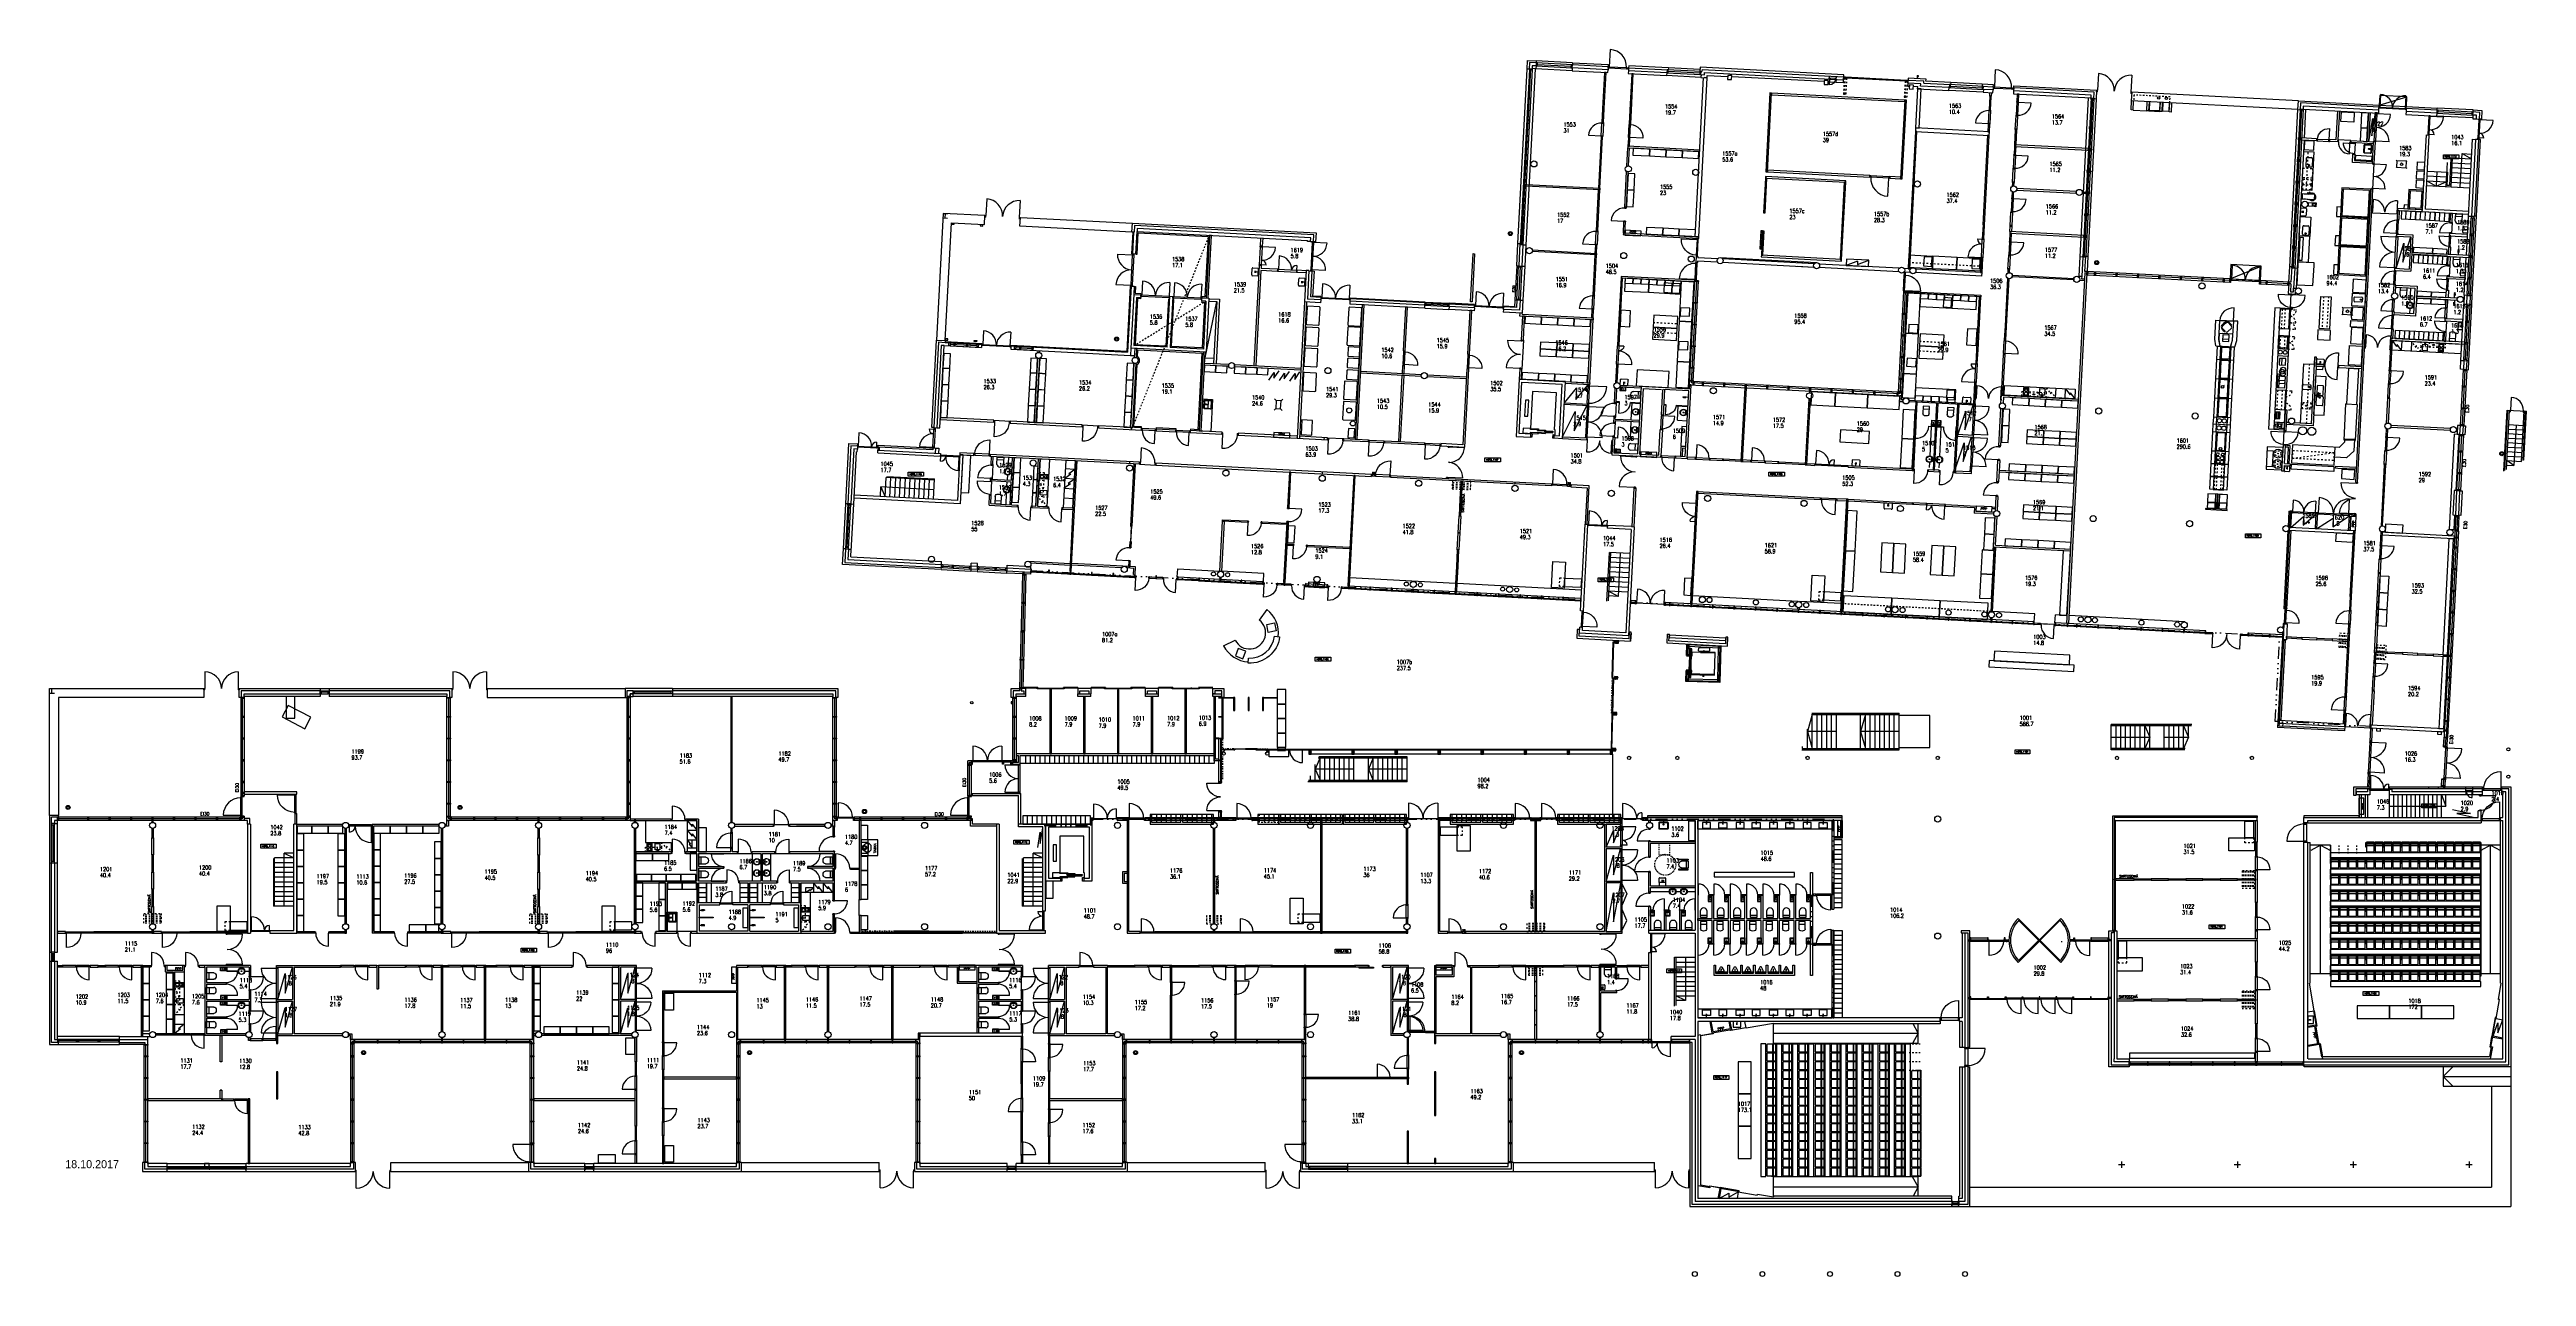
# Model space of a CAD drawing. Extents: x -405 to 153606, y -6935 to 69332.
import ezdxf
from ezdxf.enums import TextEntityAlignment as Align

# ---------------------------------------------------------------- set-up
doc = ezdxf.new("R2010")
doc.units = 0
doc.header["$LTSCALE"] = 100
doc.header["$MEASUREMENT"] = 0
for name, pattern in [('KEL', [2.25, 1, -1.25]), ('KL', [2, 1, -1]), ('PALOALUE', [13, 5, -2, 0, -2, 0, -2, 0, -2]), ('PKL', [3, 1, -1, 0, -1])]:
    doc.linetypes.add(name, pattern=pattern)
doc.layers.get('0').update_dxf_attribs({"linetype": 'CONTINUOUS'})
for name, color, linetype in [('ART1100T0', 7, 'CONTINUOUS'), ('ART1100T3', 7, 'CONTINUOUS'), ('ART1100TB', 7, 'CONTINUOUS'), ('FM_I', 7, 'CONTINUOUS'), ('fm_omat', 7, 'CONTINUOUS'), ('M00402', 7, 'CONTINUOUS'), ('M06001', 7, 'CONTINUOUS'), ('M06037', 8, 'CONTINUOUS'), ('M06041', 8, 'CONTINUOUS'), ('M06051', 3, 'CONTINUOUS'), ('m06080', 7, 'CONTINUOUS'), ('M06081', 8, 'CONTINUOUS'), ('M06203T', 3, 'CONTINUOUS'), ('PALOOS', 1, 'PALOALUE')]:
    doc.layers.add(name, color=color, linetype=linetype)
doc.layers.add('Default', color=7, linetype='CONTINUOUS', true_color=0x000000)
doc.styles.add('FISO', font='fiso.shx', dxfattribs={"height": 200})
doc.styles.add('ROMANS', font='romans.shx')
doc.styles.get("Standard").update_dxf_attribs({"font": 'simplex.shx'})

# ---------------------------------------------------------------- blocks, each defined once
blk = doc.blocks.new('KRF930')
for p, q in [((0.025, 0.7), (0.025, 0)), ((0.975, 0.25), (0.975, 0))]:
    blk.add_line(p, q)
for centre, radius, start, end in [((0.025, 0), 0.7, 0, 90), ((0.975, 0), 0.25, 90, 180)]:
    blk.add_arc(centre, radius, start, end)
blk = doc.blocks.new('KRF020')
for p, q in [((0.025, 0.475), (0.025, 0)), ((0.975, 0.475), (0.975, 0))]:
    blk.add_line(p, q)
for centre, start, end in [((0.025, 0), 0, 90), ((0.975, 0), 90, 180)]:
    blk.add_arc(centre, 0.475, start, end)
blk = doc.blocks.new('KRF010')
blk.add_line((0.05, 0.9), (0.05, 0))
blk.add_arc((0.05, 0), 0.9, 0, 90)
blk = doc.blocks.new('SALAMA')
at = {"layer": 'M00402'}
blk.add_lwpolyline([(0, 0), (0.5, 0.8), (0.5, 0.2), (1, 1)], dxfattribs=at)
blk = doc.blocks.new('LVIIST')
for p, q in [((-0.5, 0.02), (-0.5, 0.76)), ((-0.5, 0.28), (0.5, 0.28)), ((0.5, 0.02), (-0.5, 0.02)), ((0.5, 0.76), (0.5, 0.02))]:
    blk.add_line(p, q)
blk.add_ellipse((0, 0.76), major_axis=(-0.5, 0), ratio=0.517739, start_param=3.141593, end_param=6.283185)
at = {"width": 0.76195, "flags": 1}
blk.add_attdef('LVIKAL', text='', height=0.212, dxfattribs=at).set_placement((-0.39, 0.05), (0.38, 0.05), align=Align.FIT)
blk = doc.blocks.new('LVIPAK')
for p, q in [((-0.5, 0.02), (-0.5, 0.92)), ((0.5, 0.02), (-0.5, 0.02)), ((-0.4, 1.02), (0.4, 1.02)), ((-0.12, 0.49), (0.12, 0.49)), ((-0.12, 0.37), (0.12, 0.37)), ((0, 0.02), (0, 0.61)), ((0.5, 0.92), (0.5, 0.02))]:
    blk.add_line(p, q)
blk.add_lwpolyline([(0, 0.02), (0.28, 0.39, 0.585768), (0.22, 0.53, -0.895418), (0.22, 0.68, 28.592343), (0.22, 0.68)], format="xyb")
for centre, start, end in [((-0.4, 0.92), 90, 180), ((0.4, 0.92), 0, 90)]:
    blk.add_arc(centre, 0.1, start, end)
at = {"width": 0.76195, "flags": 1}
blk.add_attdef('LVIKAL', text='', height=0.212, dxfattribs=at).set_placement((-0.39, 0.05), (0.38, 0.05), align=Align.FIT)
blk = doc.blocks.new('KRF960')
for p, q in [((0.025, 0.575), (0.025, 0)), ((0.975, 0.375), (0.975, 0))]:
    blk.add_line(p, q)
for centre, radius, start, end in [((0.025, 0), 0.575, 0, 90), ((0.975, 0), 0.375, 90, 180)]:
    blk.add_arc(centre, radius, start, end)
blk = doc.blocks.new('LVISUI')
for p, q in [((-0.2, 0.77), (0.2, 0.77)), ((-0.2, 0.56), (0.2, 0.56)), ((0, 0), (0, 0.93))]:
    blk.add_line(p, q)
blk.add_circle((0, 1.03), 0.104)
at = {"width": 0.76195, "flags": 1}
blk.add_attdef('LVIKAL', text='', height=0.212, dxfattribs=at).set_placement((-0.39, 0.03), (0.38, 0.03), align=Align.FIT)
blk = doc.blocks.new('TUOLI2')
at = {"layer": 'm06080', "linetype": 'Continuous'}
for p, q in [((275, 516), (-275, 516)), ((275, 207), (-275, 207)), ((-275, -133), (-275, 166)), ((-275, 166), (-240, 166)), ((240, 186), (-240, 186)), ((-240, 186), (-240, -373)), ((-195, 121), (195, 121)), ((240, -373), (240, 186)), ((275, 166), (240, 166)), ((275, 166), (275, -133)), ((-240, -133), (-275, -133)), ((195, -31), (-195, -31)), ((-195, -418), (195, -418)), ((275, -133), (240, -133))]:
    blk.add_line(p, q, dxfattribs=at)
for centre, start, end in [((-195, 166), 180, 270), ((-195, 14), 180, 270), ((195, 166), 270, 0), ((195, 14), 270, 0), ((-195, -373), 180, 270), ((195, -373), 270, 0)]:
    blk.add_arc(centre, 45, start, end, dxfattribs=at)
blk = doc.blocks.new('tuoli')
at = {"layer": 'm06080', "linetype": 'Continuous'}
for p, q in [((-275, -133), (-275, 166)), ((-275, 166), (-240, 166)), ((240, 186), (-240, 186)), ((-240, 186), (-240, -373)), ((-195, 121), (195, 121)), ((240, -373), (240, 186)), ((275, 166), (240, 166)), ((275, 166), (275, -133)), ((-240, -133), (-275, -133)), ((195, -31), (-195, -31)), ((-195, -418), (195, -418)), ((275, -133), (240, -133))]:
    blk.add_line(p, q, dxfattribs=at)
for centre, start, end in [((-195, 166), 180, 270), ((-195, 14), 180, 270), ((195, 166), 270, 0), ((195, 14), 270, 0), ((-195, -373), 180, 270), ((195, -373), 270, 0)]:
    blk.add_arc(centre, 45, start, end, dxfattribs=at)
blk = doc.blocks.new('CUBE')
blk.add_lwpolyline([(0, -1), (0, 0), (1, 0), (1, -1)], close=True)
blk = doc.blocks.new('sk')
at = {"layer": 'M06081'}
for p, q in [((1100, 768), (880, 768)), ((916, 720), (916, 816)), ((952, 720), (952, 816))]:
    blk.add_line(p, q, dxfattribs=at)
for points in [[(550, 548), (550, 988, -0.4142136), (610, 1048), (950, 1048, -0.4142136), (1010, 988), (1010, 548, -0.4142136), (950, 488), (610, 488, -0.4142136)], [(580, 548), (580, 988, -0.4142136), (610, 1018), (950, 1018, -0.4142136), (980, 988), (980, 548, -0.4142136), (950, 518), (610, 518, -0.4142136)]]:
    blk.add_lwpolyline(points, format="xyb", close=True, dxfattribs=at)
blk.add_circle((840, 768), 30, dxfattribs=at)
at = {"layer": 'm06080', "xscale": 999.9999999999854, "yscale": 300.000000000009, "rotation": 179.9999999999998}
blk.add_blockref('CUBE', (1055, 38), dxfattribs=at)
blk = doc.blocks.new('LVIVEP')
for p, q in [((-0.2, 0.8), (0.2, 0.8)), ((-0.2, 0.59), (0.2, 0.59)), ((0, 0), (0, 1))]:
    blk.add_line(p, q)
at = {"width": 0.76195, "flags": 1}
blk.add_attdef('LVIKAL', text='', height=0.212, dxfattribs=at).set_placement((-0.39, 0.03), (0.38, 0.03), align=Align.FIT)
blk = doc.blocks.new('KKUPPI_P')
at = {"linetype": 'Continuous'}
for p, q in [((-380, -245), (-380, -10)), ((-380, -10), (-10, -10)), ((-10, -245), (-380, -245)), ((-360, -175), (-360, -80)), ((-310, -30), (-175, -30)), ((-175, -225), (-310, -225)), ((-175, -30), (-80, -30)), ((-175, -225), (-80, -225)), ((-125, -80), (-125, -175)), ((-30, -80), (-30, -175)), ((-10, -10), (-10, -245))]:
    blk.add_line(p, q, dxfattribs=at)
for p, q in [((-168, -110), (-125, -153)), ((-80, -65), (-163, -148)), ((-151, -93), (-108, -136)), ((-80, -65), (-80, -167))]:
    blk.add_line(p, q)
for centre, radius in [((-242, -128), 14.1), ((-80, -65), 10)]:
    blk.add_circle(centre, radius, dxfattribs=at)
for centre, start, end in [((-310, -80), 90, 180), ((-310, -175), 180, 270), ((-175, -80), 0, 90), ((-175, -175), 270, 0), ((-80, -80), 0, 90), ((-80, -175), 270, 0)]:
    blk.add_arc(centre, 50, start, end, dxfattribs=at)
at = {"extrusion": (0, 0, -1)}
for centre, major_axis, start_param, end_param in [((-119, -189), (-13.3, 12.5), -1.4461566, 1.4749547), ((-125, -203), (-5.71, 5.37), 0.0506339, 6.1939787), ((-100, -163), (-15.7, 14.8), 2.4969922, 4.6165473)]:
    blk.add_ellipse(centre, major_axis=major_axis, ratio=0.8, start_param=start_param, end_param=end_param, dxfattribs=at)
blk = doc.blocks.new('LVIPIS')
for p, q in [((-0.12, 0.47), (0.12, 0.47)), ((-0.12, 0.35), (0.12, 0.35)), ((0, 0), (0, 0.59))]:
    blk.add_line(p, q)
blk.add_lwpolyline([(-0.16, 0.91), (-0.52, 0.27, 0.57735), (-0.37, 0), (0.37, 0, 0.57735), (0.52, 0.27), (0.16, 0.91, 0.57735)], format="xyb", close=True)
at = {"width": 0.76195, "flags": 1}
blk.add_attdef('LVIKAL', text='', height=0.212, dxfattribs=at).set_placement((-0.39, 0.03), (0.38, 0.03), align=Align.FIT)
blk = doc.blocks.new('rephylly')
for p, q in [((-3860, -280), (-3860, 220)), ((-3560, -280), (-3560, 220)), ((-3260, -280), (-3260, 220)), ((-2960, -280), (-2960, 220)), ((-2660, -280), (-2660, 220)), ((-2360, -280), (-2360, 220)), ((-2060, -280), (-2060, 220)), ((-1945, -280), (-1945, 220)), ((-1645, -280), (-1645, 220)), ((-1345, -280), (-1345, 220)), ((-1045, -280), (-1045, 220)), ((-745, -280), (-745, 220)), ((-445, -280), (-445, 220)), ((-145, -280), (-145, 220)), ((-2060, -280), (-3860, -280)), ((-145, -280), (-1945, -280))]:
    blk.add_line(p, q)
blk.add_lwpolyline([(-3975, 220), (-3975, -380), (-30, -380), (-30, 220)], close=True)
blk = doc.blocks.new('av-kaappi')
at = {"layer": 'm06080'}
blk.add_lwpolyline([(1040, -540), (0, -540), (0, 0), (1040, 0)], close=True, dxfattribs=at)
blk = doc.blocks.new('KAFLIK')
for p, q in [((0, -1), (0, 0)), ((1, 0), (1, -1))]:
    blk.add_line(p, q)
blk = doc.blocks.new('KAF0IK')
for p, q in [((0, -1), (0, 0)), ((0, 0), (0.05, 0)), ((0.05, -1), (0.05, 0)), ((0.95, 0), (0.95, -1)), ((0.95, 0), (1, 0)), ((1, 0), (1, -1)), ((0.05, -1), (0, -1)), ((1, -1), (0.95, -1))]:
    blk.add_line(p, q)
blk = doc.blocks.new('KYFPIK')
for p, q in [((0, -1), (0, 0)), ((0, 0), (0.025, 0)), ((0.025, -1), (0.025, 0)), ((0.975, 0), (0.975, -1)), ((0.975, 0), (1, 0)), ((1, 0), (1, -1)), ((0.025, -1), (0, -1)), ((1, -1), (0.975, -1))]:
    blk.add_line(p, q)
blk = doc.blocks.new('KAFPIK')
for p, q in [((0, -1), (0, 0)), ((0, 0), (0.025, 0)), ((0.025, -1), (0.025, 0)), ((0.975, 0), (0.975, -1)), ((0.975, 0), (1, 0)), ((1, 0), (1, -1)), ((0.025, -1), (0, -1)), ((1, -1), (0.975, -1))]:
    blk.add_line(p, q)
blk = doc.blocks.new('KYF0IK')
for p, q in [((0, -1), (0, 0)), ((0, 0), (0.05, 0)), ((0.05, -1), (0.05, 0)), ((0.95, 0), (0.95, -1)), ((0.95, 0), (1, 0)), ((1, 0), (1, -1)), ((0.05, -1), (0, -1)), ((1, -1), (0.95, -1))]:
    blk.add_line(p, q)
blk = doc.blocks.new('VAR1X1')
blk.add_lwpolyline([(-0.17, -0.26), (0.83, -0.26), (0.83, 0.74), (-0.17, 0.74)], close=True)
blk = doc.blocks.new('K1X1')
at = {"linetype": 'ByBlock'}
blk.add_lwpolyline([(1, 0), (1, 1), (0, 1), (0, 0)], close=True, dxfattribs=at)
blk = doc.blocks.new('LVIPAL')
for p, q in [((-0.5, 0.02), (-0.5, 0.92)), ((0.5, 0.02), (-0.5, 0.02)), ((-0.4, 1.02), (0.4, 1.02)), ((-0.12, 0.49), (0.12, 0.49)), ((-0.12, 0.37), (0.12, 0.37)), ((0, 0.02), (0, 0.61)), ((0.5, 0.92), (0.5, 0.02))]:
    blk.add_line(p, q)
for centre, start, end in [((-0.4, 0.92), 90, 180), ((0.4, 0.92), 0, 90)]:
    blk.add_arc(centre, 0.1, start, end)
blk = doc.blocks.new('aioa_huone')
at = {"layer": 'ART1100T0', "width": 0.9}
blk.add_attdef('HNENUM', (56, 73), '', height=250, dxfattribs=at)
at = {"layer": 'ART1100T3', "width": 0.9}
blk.add_attdef('HNEALA', (56, -302), '', height=250, dxfattribs=at)

msp = doc.modelspace()

# ---------------------------------------------------------------- linework, layer by layer
at = {"layer": 'Default'}
for points in [[(106305, 61739), (106405, 61734), (106661, 66627), (106562, 66632)], [(106656, 66527), (114945, 66093), (114950, 66193), (106661, 66627)], [(114694, 61299), (114794, 61294), (115050, 66188), (114950, 66193)], [(106405, 61734), (112771, 61400), (112777, 61500), (106410, 61834)], [(106171, 59185), (106271, 59180), (106384, 61334), (106284, 61340)], [(106284, 61340), (111277, 61078), (111283, 61178), (106289, 61439)], [(110926, 56290), (111026, 56285), (111277, 61078), (111178, 61083)], [(114025, 61335), (114694, 61299), (114699, 61399), (114030, 61434)], [(106033, 56546), (106133, 56541), (106212, 58052), (106112, 58057)], [(106028, 56446), (111021, 56185), (111026, 56285), (106033, 56546)]]:
    msp.add_lwpolyline(points, close=True, dxfattribs=at)
at = {"layer": 'Default', "color": 3, "true_color": 0x00ff00}
msp.add_lwpolyline([(105945, 56935), (106042, 56930), (106101, 58057), (106004, 58063)], close=True, dxfattribs=at)
at = {"layer": 'fm_omat'}
msp.add_line((96775, 25539), (96775, 21570), dxfattribs=at)
for points in [[(91794, 56872), (95785, 56663), (95780, 56563), (91789, 56772)], [(74079, 39926), (72532, 40007), (72537, 40107)]]:
    msp.add_lwpolyline(points, dxfattribs=at)
at = {"layer": 'M00402'}
for p, q in [((129052, 66140), (129080, 66689)), ((139426, 66147), (129070, 66689)), ((139397, 65597), (129052, 66140)), ((59929, 58347), (59958, 58896)), ((59958, 58896), (66928, 58531)), ((66899, 57981), (59929, 58347)), ((112012, 56174), (111297, 55911)), ((112001, 55974), (112716, 56237)), ((112012, 56174), (112001, 55974)), ((26815, 29605), (35385, 29605)), ((26815, 29605), (26815, 29055)), ((26815, 29055), (35385, 29055)), ((20815, 145), (29385, 145)), ((20815, -405), (20815, 145)), ((42615, 145), (51185, 145)), ((51185, -405), (51185, 145)), ((66615, 145), (75191, 145)), ((75191, -405), (75191, 145)), ((90615, 145), (99395, 145)), ((99395, -405), (99395, 145)), ((20815, -405), (29385, -405)), ((42615, -405), (51185, -405)), ((66615, -405), (75191, -405)), ((90615, -405), (99395, -405))]:
    msp.add_line(p, q, dxfattribs=at)
at = {"layer": 'M00402', "linetype": 'KL'}
for p, q in [((66945, 45861), (71711, 57784)), ((67024, 50929), (71497, 53699))]:
    msp.add_line(p, q, dxfattribs=at)
at = {"layer": 'M00402'}
for points in [[(55291, 51240), (55675, 58570), (57722, 58462), (57751, 59011), (55154, 59148), (54742, 51268)], [(-405, 21715), (-405, 29605), (9185, 29605), (9185, 29055), (145, 29055), (145, 21715)]]:
    msp.add_lwpolyline(points, dxfattribs=at)
msp.add_lwpolyline([(111297, 55911), (112695, 55838), (112716, 56237), (111318, 56310)], close=True, dxfattribs=at)
at = {"layer": 'M06001'}
for p, q in [((90895, 57274), (91463, 68110)), ((91132, 57212), (91706, 68147)), ((91960, 68139), (91386, 57169)), ((91593, 68103), (91463, 68110)), ((94262, 68018), (92015, 68136)), ((92041, 68630), (92034, 68500)), ((94288, 68512), (92041, 68630)), ((92105, 68409), (94202, 68294)), ((94272, 68198), (94262, 68018)), ((94288, 68512), (94281, 68382)), ((96508, 68266), (96499, 68081)), ((97777, 68199), (97767, 68015)), ((100154, 67889), (100144, 67710)), ((100239, 67982), (102206, 67875)), ((100250, 68200), (100243, 68070)), ((102217, 68097), (100250, 68200)), ((102225, 68237), (102210, 67967)), ((102210, 67967), (102340, 67960)), ((111162, 67768), (102225, 68237)), ((102281, 67778), (102271, 67598)), ((102281, 67778), (102495, 67767)), ((102348, 68100), (102340, 67960)), ((102348, 68100), (111156, 67638)), ((102495, 67767), (102503, 67907)), ((102503, 67907), (111146, 67454)), ((111156, 67638), (111162, 67768)), ((102271, 67598), (100144, 67710)), ((101925, 57693), (102444, 67589)), ((102147, 57681), (102666, 67578)), ((102271, 67598), (102666, 67578)), ((102666, 67578), (102486, 67587)), ((102666, 67578), (102673, 67717)), ((102673, 67717), (103946, 67651)), ((109938, 67337), (104196, 67638)), ((110188, 67324), (111136, 67274)), ((110257, 67500), (110266, 67675)), ((110267, 67500), (110258, 67320)), ((110677, 67478), (110667, 67298)), ((110687, 67478), (110696, 67652)), ((111136, 67274), (111146, 67454)), ((111148, 67499), (111146, 67454)), ((111148, 67499), (111155, 67628)), ((115150, 67244), (115141, 67064)), ((115141, 67064), (115231, 67059)), ((115167, 67558), (115150, 67244)), ((115944, 67202), (115150, 67244)), ((115160, 67428), (116139, 67377)), ((116275, 67500), (115167, 67558)), ((115480, 67046), (115755, 67032)), ((115748, 66892), (115755, 67032)), ((115748, 66892), (117700, 66790)), ((116131, 67237), (116139, 67377)), ((116131, 67237), (117799, 67150)), ((116268, 67360), (116275, 67500)), ((117806, 67280), (116268, 67360)), ((119822, 66678), (117705, 66789)), ((117795, 67062), (119762, 66954)), ((117806, 67280), (117799, 67150)), ((119773, 67177), (117806, 67280)), ((119773, 67177), (119766, 67047)), ((120455, 67011), (120446, 66826)), ((121724, 66944), (121714, 66760)), ((126845, 66255), (126333, 56489)), ((138886, 55831), (139397, 65597)), ((139397, 65597), (139527, 65591)), ((139715, 65635), (144423, 65387)), ((139803, 63827), (139898, 65625)), ((143779, 65422), (143685, 63624)), ((143815, 63617), (143909, 65415)), ((144349, 65392), (144179, 65401)), ((144433, 65567), (144449, 65882)), ((146130, 65664), (146120, 65478)), ((148028, 65380), (148018, 65200)), ((150265, 65084), (148019, 65201)), ((148038, 65565), (148044, 65695)), ((150291, 65577), (148044, 65695)), ((148108, 65474), (150205, 65359)), ((150285, 65447), (150291, 65577)), ((150497, 65016), (150682, 65006)), ((97671, 62083), (97731, 63220)), ((97773, 62106), (97831, 63215)), ((97773, 62106), (97831, 63215)), ((139376, 55730), (139796, 63697)), ((140553, 63658), (139614, 63707)), ((140559, 63788), (140553, 63658)), ((141368, 63745), (141361, 63615)), ((141881, 63588), (141361, 63615)), ((141887, 63718), (141881, 63588)), ((142686, 63676), (142680, 63546)), ((144078, 63473), (142680, 63546)), ((144084, 63603), (144013, 62245)), ((144143, 62238), (144214, 63596)), ((147130, 59239), (147381, 64022)), ((147319, 59409), (147560, 64013)), ((147381, 64022), (147560, 64013)), ((150000, 58963), (150251, 63757)), ((150431, 63747), (150180, 58954)), ((150251, 63757), (150431, 63747)), ((150615, 63738), (150431, 63747)), ((97538, 59535), (97654, 61760)), ((97638, 59530), (97753, 61727)), ((97638, 59530), (97753, 61727)), ((142785, 62309), (142813, 62838)), ((144143, 62238), (142785, 62309)), ((142943, 62832), (142813, 62838)), ((142943, 62832), (142922, 62432)), ((142922, 62432), (144020, 62374)), ((143930, 60647), (142975, 42433)), ((143105, 42427), (144059, 60640)), ((144059, 60640), (143930, 60647)), ((55438, 58832), (55139, 58848)), ((55154, 59148), (55454, 59132)), ((55289, 58840), (55304, 59140)), ((97454, 57927), (97490, 58626)), ((97590, 58621), (97490, 58626)), ((97638, 59530), (97538, 59535)), ((97553, 57922), (97590, 58621)), ((150006, 59088), (147130, 59239)), ((150016, 59268), (147319, 59409)), ((149873, 56547), (150000, 58963)), ((150180, 58954), (150000, 58963)), ((150019, 54121), (150268, 58874)), ((150237, 54034), (150497, 58987)), ((150364, 58944), (150367, 58994)), ((66894, 56635), (66964, 57978)), ((66944, 56632), (67014, 57975)), ((67144, 56622), (67217, 58020)), ((67226, 58199), (67217, 58020)), ((67217, 58020), (77822, 57464)), ((78012, 57634), (67226, 58199)), ((74896, 57617), (74870, 57118)), ((75000, 57111), (74870, 57118)), ((75026, 57610), (75000, 57111)), ((77820, 57409), (77822, 57464)), ((77999, 57400), (77820, 57409)), ((77999, 57400), (78012, 57634)), ((77999, 57400), (78184, 57390)), ((90895, 57274), (91025, 57268)), ((91206, 57178), (91137, 55870)), ((91386, 57169), (91206, 57178)), ((101967, 57691), (102147, 57681)), ((145516, 57862), (145509, 57732)), ((145509, 57732), (146408, 57685)), ((145516, 57862), (146545, 57808)), ((146408, 57685), (146303, 55687)), ((146545, 57808), (146426, 55551)), ((67144, 56622), (66894, 56635)), ((67144, 56622), (67219, 56618)), ((74807, 55910), (74481, 49683)), ((74921, 55598), (74610, 49676)), ((74937, 55903), (74807, 55910)), ((75954, 55544), (74921, 55598)), ((74937, 55903), (74928, 55728)), ((75961, 55674), (74928, 55728)), ((75954, 55544), (75961, 55674)), ((77163, 55481), (77169, 55611)), ((77717, 55452), (77163, 55481)), ((77724, 55581), (77169, 55611)), ((77725, 55601), (77622, 53649)), ((77905, 55592), (77725, 55601)), ((77905, 55592), (77812, 53819)), ((77903, 55572), (78218, 55556)), ((78088, 55562), (78004, 53960)), ((78218, 55556), (78134, 53953)), ((90823, 55886), (90712, 53779)), ((90823, 55886), (90952, 55880)), ((90827, 53773), (90937, 55880)), ((91037, 55875), (90927, 53768)), ((90935, 55830), (91135, 55820)), ((90952, 55880), (91137, 55870)), ((91137, 55870), (91027, 53763)), ((91137, 55870), (91317, 55860)), ((91317, 55860), (91207, 53753)), ((101984, 56479), (101964, 56098)), ((102064, 56092), (101964, 56098)), ((102084, 56474), (101984, 56479)), ((102068, 56172), (102064, 56092)), ((103312, 56107), (102068, 56172)), ((102084, 56474), (102080, 56394)), ((103324, 56329), (102080, 56394)), ((109304, 55793), (103620, 56091)), ((109315, 56015), (103632, 56313)), ((109304, 55793), (108256, 55848)), ((109315, 56015), (108268, 56070)), ((114597, 55516), (109612, 55777)), ((114608, 55737), (109623, 55999)), ((115296, 55479), (114905, 55499)), ((115307, 55701), (114916, 55721)), ((114924, 55374), (114931, 55519)), ((114994, 55371), (115001, 55515)), ((119744, 55246), (115604, 55463)), ((119755, 55468), (115615, 55685)), ((119744, 55246), (119755, 55468)), ((125835, 56440), (125772, 55251)), ((126014, 56430), (125835, 56440)), ((126014, 56430), (125952, 55242)), ((126203, 56496), (126333, 56489)), ((139015, 55824), (138886, 55831)), ((139376, 55730), (139196, 55739)), ((145405, 55735), (145398, 55605)), ((145398, 55605), (146426, 55551)), ((145405, 55735), (146303, 55687)), ((149743, 54060), (149866, 56417)), ((66789, 54627), (66577, 50583)), ((66839, 54625), (66624, 50530)), ((66789, 54627), (67038, 54614)), ((67011, 54114), (66835, 50759)), ((67011, 54114), (67449, 54091)), ((67038, 54614), (67012, 54114)), ((67181, 53925), (67024, 50929)), ((67181, 53925), (67440, 53911)), ((67449, 54091), (67440, 53911)), ((78649, 53926), (78004, 53960)), ((78651, 53976), (78137, 54003)), ((78651, 53976), (78641, 53776)), ((101566, 48499), (101905, 54965)), ((126148, 55442), (125006, 33652)), ((126278, 55435), (125136, 33645)), ((125772, 55251), (125769, 55189)), ((125772, 55251), (125952, 55242)), ((125822, 54988), (126123, 54973)), ((125952, 55242), (125944, 55082)), ((125944, 55082), (126128, 55072)), ((126278, 55435), (126148, 55442)), ((138960, 54770), (138830, 54777)), ((139311, 54492), (139310, 54479)), ((145473, 54559), (146671, 54497)), ((145480, 54689), (146808, 54620)), ((146671, 54497), (146588, 52904)), ((146808, 54620), (146711, 52767)), ((71236, 53712), (71245, 53892)), ((71245, 53892), (71686, 53869)), ((71497, 53699), (71340, 50703)), ((71686, 53869), (71510, 50514)), ((77622, 53649), (77178, 45171)), ((77752, 53642), (77308, 45164)), ((78631, 53596), (77622, 53649)), ((78641, 53776), (77812, 53819)), ((78641, 53776), (78631, 53596)), ((80448, 53681), (80439, 53501)), ((85108, 53257), (80439, 53501)), ((80459, 53881), (80448, 53681)), ((85117, 53437), (80448, 53681)), ((85125, 53586), (80456, 53831)), ((85127, 53636), (80459, 53881)), ((85108, 53257), (85117, 53437)), ((85108, 53257), (86605, 53178)), ((85117, 53437), (85127, 53636)), ((85117, 53437), (85125, 53586)), ((85117, 53437), (86615, 53358)), ((85125, 53586), (86622, 53508)), ((85127, 53636), (86625, 53558)), ((85187, 53433), (85195, 53583)), ((85191, 53508), (86549, 53437)), ((86545, 53362), (86553, 53512)), ((86615, 53358), (86605, 53178)), ((88178, 53096), (86605, 53178)), ((86615, 53358), (86625, 53558)), ((88190, 53275), (86615, 53358)), ((88198, 53425), (86622, 53508)), ((88201, 53475), (86625, 53558)), ((88190, 53275), (88181, 53096)), ((88190, 53275), (88201, 53475)), ((91164, 52939), (89983, 53001)), ((89995, 53181), (89985, 53001)), ((89995, 53181), (90005, 53381)), ((90994, 53129), (89995, 53181)), ((90811, 53288), (90003, 53331)), ((90684, 53345), (90005, 53381)), ((90707, 53780), (90682, 53295)), ((90707, 53780), (91027, 53763)), ((90837, 53773), (90811, 53288)), ((90830, 53823), (91029, 53813)), ((91027, 53763), (90994, 53129)), ((91025, 52766), (91034, 52946)), ((95568, 52528), (91025, 52766)), ((91027, 53763), (91207, 53753)), ((91161, 52890), (91164, 52939)), ((91161, 52890), (95575, 52658)), ((91207, 53753), (91164, 52939)), ((95575, 52658), (95568, 52528)), ((139065, 53243), (138936, 53250)), ((146711, 52767), (145383, 52837)), ((146588, 52904), (145390, 52967)), ((149296, 53743), (149307, 53743)), ((149302, 53873), (149314, 53872)), ((149530, 50006), (149714, 53511)), ((149664, 53724), (149725, 53721)), ((149670, 53854), (149732, 53850)), ((149806, 50066), (149982, 53422)), ((150025, 49980), (150208, 53485)), ((55219, 50928), (57551, 50806)), ((55285, 51125), (57562, 51005)), ((55287, 51175), (57564, 51055)), ((55590, 50923), (57309, 50833)), ((55594, 51016), (57269, 50928)), ((55599, 51108), (57274, 51020)), ((57564, 51055), (57551, 50806)), ((59372, 50961), (59359, 50711)), ((59369, 50911), (66624, 50530)), ((59372, 50961), (66577, 50583)), ((59674, 50895), (60749, 50838)), ((69091, 50821), (67024, 50929)), ((59359, 50711), (66813, 50320)), ((59664, 50710), (60740, 50654)), ((59669, 50802), (60744, 50746)), ((61066, 50511), (61071, 50621)), ((61165, 50506), (61171, 50616)), ((66836, 50759), (66813, 50320)), ((66813, 50320), (67048, 50308)), ((71510, 50514), (66835, 50759)), ((71340, 50703), (69271, 50811)), ((83719, 49696), (83849, 49689)), ((83767, 50605), (83896, 50598)), ((87848, 49483), (87718, 49490)), ((87766, 50398), (87896, 50392)), ((120959, 47853), (121091, 50380)), ((121058, 47848), (121191, 50374)), ((121091, 50380), (121191, 50374)), ((140431, 50216), (140214, 46073)), ((140531, 49630), (140337, 45936)), ((140561, 50209), (140431, 50216)), ((140531, 49630), (140561, 50209)), ((141929, 49556), (141936, 49686)), ((143344, 49482), (141929, 49556)), ((143351, 49612), (141936, 49686)), ((149619, 45961), (149801, 49431)), ((90979, 48843), (90793, 45288)), ((93855, 48693), (90979, 48843)), ((90982, 45459), (91150, 48654)), ((91150, 48654), (93646, 48523)), ((93479, 45328), (93646, 48523)), ((93835, 48694), (93649, 45139)), ((96901, 47392), (96948, 48279)), ((97001, 47386), (97046, 48245)), ((97237, 48375), (98552, 48306)), ((97242, 48475), (101653, 48244)), ((98557, 48406), (98336, 44192)), ((98680, 48270), (98466, 44185)), ((98680, 48270), (99818, 48210)), ((99878, 48207), (99795, 46619)), ((100008, 48200), (99925, 46612)), ((101425, 43900), (101666, 48494)), ((101566, 48499), (101553, 48249)), ((101566, 48499), (114748, 47808)), ((101666, 48494), (101566, 48499)), ((114748, 47808), (114648, 47813)), ((114748, 47808), (114735, 47558)), ((96854, 46483), (96836, 46153)), ((96854, 46483), (96954, 46478)), ((96901, 47392), (97001, 47386)), ((96942, 46263), (96936, 46148)), ((96942, 46263), (98440, 46184)), ((96948, 46363), (96954, 46478)), ((96948, 46363), (98446, 46284)), ((97004, 47436), (97003, 47412)), ((97003, 47412), (97212, 47401)), ((97214, 47425), (97004, 47436)), ((97212, 47401), (97214, 47425)), ((97903, 47389), (97901, 47365)), ((97901, 47365), (98501, 47334)), ((98502, 47358), (97903, 47389)), ((98501, 47334), (98502, 47358)), ((99925, 46612), (99795, 46619)), ((120793, 44697), (120914, 47012)), ((120923, 44691), (121044, 46994)), ((138536, 45629), (138604, 46918)), ((138734, 46912), (138604, 46918)), ((138666, 45622), (138734, 46912)), ((49840, 44686), (49847, 44816)), ((51109, 44619), (51115, 44749)), ((54587, 45836), (54772, 45826)), ((66872, 45711), (66879, 45841)), ((68406, 45836), (68395, 45631)), ((68395, 45631), (69609, 45567)), ((68402, 45761), (69615, 45697)), ((68406, 45836), (69619, 45772)), ((69619, 45772), (69609, 45567)), ((77178, 45171), (79060, 45072)), ((79067, 45202), (77315, 45294)), ((78856, 45083), (78863, 45213)), ((79060, 45072), (79067, 45202)), ((90793, 45288), (91697, 45241)), ((91706, 45421), (90982, 45459)), ((91697, 45241), (91706, 45421)), ((93145, 45165), (93154, 45345)), ((93669, 45138), (93145, 45165)), ((93154, 45345), (93479, 45328)), ((96789, 45245), (96731, 44146)), ((96789, 45245), (96919, 45238)), ((96836, 46153), (96936, 46148)), ((96919, 45238), (96868, 44269)), ((96916, 45188), (96917, 45212)), ((97096, 45178), (96916, 45188)), ((96917, 45212), (97097, 45202)), ((97097, 45202), (97096, 45178)), ((97785, 45142), (97786, 45166)), ((98384, 45111), (97785, 45142)), ((97786, 45166), (98385, 45135)), ((98385, 45135), (98384, 45111)), ((99877, 45704), (99747, 45710)), ((99877, 45704), (99792, 44086)), ((116455, 45892), (116456, 45916)), ((116849, 45872), (116455, 45892)), ((116456, 45916), (116850, 45895)), ((116850, 45895), (116849, 45872)), ((116949, 45866), (116950, 45890)), ((117343, 45846), (116949, 45866)), ((116950, 45890), (117344, 45870)), ((117344, 45870), (117343, 45846)), ((120923, 44691), (120793, 44697)), ((120923, 44691), (120923, 44691)), ((138405, 43124), (138489, 44730)), ((138918, 44707), (138489, 44730)), ((138666, 45622), (138536, 45629)), ((138560, 43602), (138619, 44723)), ((140337, 45935), (138687, 46021)), ((138828, 46144), (138694, 46151)), ((138860, 43586), (138918, 44707)), ((140214, 46071), (139158, 46127)), ((149245, 45650), (149302, 45647)), ((149251, 45750), (149307, 45747)), ((149407, 41921), (149589, 45391)), ((49596, 44513), (49416, 41083)), ((49831, 44501), (49596, 44513)), ((49596, 41074), (49766, 44324)), ((49821, 44321), (49766, 44324)), ((49821, 44321), (49831, 44501)), ((51089, 44255), (51099, 44435)), ((51089, 44255), (54979, 44051)), ((51099, 44435), (54989, 44231)), ((54989, 44231), (54979, 44051)), ((56197, 44167), (56046, 41291)), ((56197, 44167), (56377, 44158)), ((56377, 44158), (56217, 41102)), ((58080, 44169), (58073, 44039)), ((67364, 43552), (58073, 44039)), ((67371, 43682), (58080, 44169)), ((58147, 43545), (58173, 44034)), ((58247, 43539), (58147, 43545)), ((58247, 43539), (58272, 44029)), ((59398, 42568), (59471, 43966)), ((59417, 41035), (59571, 43961)), ((60930, 40955), (61084, 43881)), ((61030, 40950), (61183, 43876)), ((61030, 40950), (61183, 43876)), ((66761, 43584), (66768, 43714)), ((67364, 43552), (67371, 43682)), ((68379, 43629), (68373, 43499)), ((68373, 43499), (81785, 42796)), ((81792, 42926), (68379, 43629)), ((96868, 44269), (98336, 44192)), ((101034, 44652), (101002, 44052)), ((101333, 44636), (101034, 44652)), ((101128, 44546), (101102, 44047)), ((101328, 44536), (101128, 44546)), ((108865, 43510), (109364, 43484)), ((108870, 43610), (109369, 43584)), ((109364, 43484), (109369, 43584)), ((111421, 43376), (111427, 43476)), ((111421, 43376), (115406, 43167)), ((111427, 43476), (115411, 43267)), ((120676, 42461), (120746, 43789)), ((120875, 43782), (120746, 43789)), ((120806, 42454), (120875, 43782)), ((120875, 43782), (120875, 43782)), ((138535, 43117), (138405, 43124)), ((138535, 43117), (138553, 43472)), ((138553, 43472), (138901, 43454)), ((138560, 43602), (138907, 43584)), ((138813, 44613), (138614, 44623)), ((138760, 43592), (138813, 44613)), ((138907, 43584), (138901, 43454)), ((56046, 41291), (49625, 41628)), ((58014, 41008), (58046, 41627)), ((58146, 41622), (58046, 41627)), ((58094, 42536), (58099, 42636)), ((58094, 42536), (59392, 42468)), ((58099, 42636), (59398, 42568)), ((58119, 41103), (58146, 41622)), ((59317, 41040), (59392, 42468)), ((78744, 42956), (78751, 43086)), ((81785, 42796), (81792, 42926)), ((82994, 42733), (83000, 42863)), ((92985, 42209), (82994, 42733)), ((83000, 42863), (92992, 42339)), ((90728, 42328), (90735, 42458)), ((92992, 42339), (92985, 42209)), ((94200, 42276), (94193, 42146)), ((94193, 42146), (95192, 42094)), ((95328, 42217), (94200, 42276)), ((95192, 42094), (95073, 39827)), ((95203, 39820), (95328, 42217)), ((97999, 39674), (98125, 42070)), ((98125, 42070), (98254, 42063)), ((98129, 39667), (98254, 42063)), ((101994, 41867), (109719, 41463)), ((102089, 41762), (109713, 41363)), ((120806, 42454), (120676, 42461)), ((120806, 42454), (120806, 42454)), ((142975, 42433), (143105, 42427)), ((48955, 38293), (49102, 41100)), ((49231, 41093), (49102, 41100)), ((49181, 38357), (49320, 41013)), ((49416, 41083), (49596, 41074)), ((49442, 38143), (49596, 41074)), ((56217, 41102), (49616, 41448)), ((58014, 41008), (59767, 40916)), ((58119, 41103), (59317, 41040)), ((59417, 41035), (59772, 41016)), ((59772, 41016), (59767, 40916)), ((60681, 40968), (60675, 40869)), ((60675, 40869), (61674, 40816)), ((60681, 40968), (60930, 40955)), ((61030, 40950), (61679, 40916)), ((61679, 40916), (61674, 40816)), ((62588, 40868), (62583, 40769)), ((62583, 40769), (63227, 40735)), ((62588, 40868), (63232, 40835)), ((76572, 40857), (76671, 40851)), ((101958, 41168), (102057, 41163)), ((109713, 41363), (109719, 41463)), ((110727, 41410), (110722, 41310)), ((110722, 41310), (111321, 41279)), ((111326, 41378), (110727, 41410)), ((111421, 41273), (115431, 41063)), ((111426, 41373), (115436, 41163)), ((115431, 41063), (115436, 41163)), ((117488, 40955), (117493, 41055)), ((117488, 40955), (119280, 40861)), ((117493, 41055), (119385, 40956)), ((119280, 40861), (119262, 40512)), ((120480, 40448), (119262, 40512)), ((119385, 40956), (119367, 40607)), ((120486, 40548), (119367, 40607)), ((120394, 40903), (120389, 40803)), ((120389, 40803), (120589, 40793)), ((120394, 40903), (120594, 40893)), ((120463, 38396), (120564, 40321)), ((120582, 40665), (120628, 41552)), ((120600, 38519), (120693, 40303)), ((120758, 41545), (120628, 41552)), ((120712, 40669), (120758, 41545)), ((120758, 41545), (120758, 41545)), ((138915, 40633), (138862, 39625)), ((139015, 40628), (138915, 40633)), ((138962, 39620), (139015, 40628)), ((140511, 40550), (140458, 39541)), ((140511, 40550), (140603, 40545)), ((140603, 40545), (140550, 39536)), ((149205, 40360), (148451, 25978)), ((149325, 40353), (148604, 26592)), ((149375, 39399), (149425, 40348)), ((76524, 39948), (76624, 39943)), ((94790, 34434), (95073, 39827)), ((94970, 34425), (95253, 39817)), ((95253, 39817), (95073, 39827)), ((95073, 39827), (95173, 39822)), ((96461, 39754), (96452, 39574)), ((97940, 39496), (96452, 39574)), ((97949, 39676), (96461, 39754)), ((97940, 39496), (97603, 33075)), ((98129, 39667), (97773, 32886)), ((97949, 39676), (98129, 39667)), ((142847, 39416), (142838, 39236)), ((144644, 39322), (144635, 39142)), ((149375, 39395), (148704, 26587)), ((149108, 39088), (149099, 38908)), ((49084, 38287), (48955, 38293)), ((49269, 38277), (49235, 37623)), ((49235, 37623), (55052, 37318)), ((49269, 38277), (49449, 38268)), ((49424, 37793), (49449, 38268)), ((49424, 37793), (55061, 37498)), ((55045, 37003), (55052, 37133)), ((55045, 37003), (56873, 36907)), ((55052, 37318), (55061, 37498)), ((55127, 37129), (56805, 37041)), ((55132, 37221), (56810, 37133)), ((55137, 37314), (56814, 37226)), ((56880, 37037), (56873, 36907)), ((57289, 37015), (56880, 37037)), ((56899, 37222), (56909, 37401)), ((57289, 37201), (56899, 37222)), ((57298, 37379), (56909, 37401)), ((57289, 37015), (57282, 36886)), ((57289, 37201), (57298, 37379)), ((57367, 37011), (59087, 36921)), ((57372, 37104), (59046, 37016)), ((57377, 37196), (59051, 37108)), ((59136, 37104), (59146, 37284)), ((59136, 37104), (60609, 37027)), ((59146, 37284), (60619, 37207)), ((60435, 37527), (63051, 37389)), ((60597, 37418), (63046, 37290)), ((60609, 37027), (60619, 37207)), ((66255, 37121), (63147, 37284)), ((67126, 37176), (63152, 37384)), ((67021, 37081), (66589, 37104)), ((67000, 36692), (67021, 37081)), ((67100, 36687), (67126, 37176)), ((57282, 36886), (56873, 36907)), ((57282, 36886), (59110, 36790)), ((59110, 36790), (59117, 36920)), ((60086, 36728), (59900, 29611)), ((60186, 36725), (60000, 29605)), ((60306, 36722), (60120, 29605)), ((60121, 36726), (60129, 36867)), ((60186, 36725), (60194, 36863)), ((60600, 36857), (67091, 36517)), ((60603, 36907), (67044, 36569)), ((67000, 36692), (67100, 36687)), ((67044, 36569), (67094, 36567)), ((67990, 36470), (68809, 36427)), ((67995, 36562), (68379, 36541)), ((68814, 36519), (68429, 36539)), ((69710, 36430), (75063, 36149)), ((69758, 36377), (69758, 36377)), ((69767, 36547), (75019, 36272)), ((71041, 36310), (75011, 36102)), ((76778, 36009), (76394, 36029)), ((76783, 36101), (76398, 36121)), ((77677, 35962), (79060, 35890)), ((77679, 36012), (79063, 35939)), ((77686, 36132), (79069, 36059)), ((79959, 35842), (80343, 35822)), ((79964, 35934), (80348, 35914)), ((80343, 35822), (94823, 35063)), ((80346, 35872), (91011, 35313)), ((80352, 35992), (94832, 35233)), ((91011, 35313), (94826, 35113)), ((94970, 34425), (94790, 34434)), ((98221, 34885), (97879, 34903)), ((98224, 34935), (97882, 34953)), ((98230, 35055), (97888, 35073)), ((122995, 33587), (100019, 34791)), ((122997, 33637), (100021, 34841)), ((123004, 33757), (100028, 34961)), ((101628, 34877), (101728, 34872)), ((94718, 33046), (94738, 33426)), ((97773, 32886), (94718, 33046)), ((94917, 33416), (94738, 33426)), ((94907, 33217), (94917, 33416)), ((97603, 33075), (94907, 33217)), ((96892, 32455), (96896, 32565)), ((97935, 33113), (97786, 33121)), ((97906, 32564), (97935, 33113)), ((97932, 33058), (97906, 32564)), ((100182, 32995), (100153, 32446)), ((100182, 32995), (100312, 32988)), ((100319, 32933), (100309, 32753)), ((103795, 32570), (100309, 32753)), ((103804, 32750), (100319, 32933)), ((103804, 32750), (103795, 32570)), ((134064, 33007), (124278, 33520)), ((133663, 33078), (124281, 33570)), ((133669, 33198), (124287, 33690)), ((138428, 32778), (135872, 32912)), ((138506, 32824), (136279, 32941)), ((138437, 32948), (136285, 33061)), ((-405, 29605), (-105, 29605)), ((-105, 29305), (-405, 29305)), ((-255, 29305), (-255, 29605)), ((16415, 29605), (16985, 29605)), ((16415, 29605), (16415, 29475)), ((16415, 29290), (16415, 29110)), ((16490, 29475), (16910, 29475)), ((16910, 29383), (16490, 29383)), ((16490, 29290), (16910, 29290)), ((16985, 29605), (16985, 29475)), ((16985, 29290), (16985, 29110)), ((38250, 29383), (35955, 29383)), ((38325, 29605), (38325, 29475)), ((38325, 29290), (38325, 29110)), ((59935, 29475), (59935, 29605)), ((60000, 29605), (60000, 29475)), ((61045, 29685), (60155, 29685)), ((61045, 29635), (60155, 29635)), ((60290, 29110), (60290, 29290)), ((63525, 29685), (62635, 29685)), ((63525, 29635), (62635, 29635)), ((63530, 29110), (63530, 29290)), ((64350, 29110), (64350, 29290)), ((65245, 29685), (64355, 29685)), ((65245, 29635), (64355, 29635)), ((67725, 29685), (66835, 29685)), ((67725, 29635), (66835, 29635)), ((67730, 29110), (67730, 29290)), ((68550, 29110), (68550, 29290)), ((69445, 29685), (68555, 29685)), ((69445, 29635), (68555, 29635)), ((71925, 29685), (71035, 29685)), ((71925, 29635), (71035, 29635)), ((71925, 29290), (71925, 29605)), ((71925, 29605), (72615, 29605)), ((71925, 29110), (71925, 29290)), ((72055, 29290), (71925, 29290)), ((72485, 29475), (72055, 29475)), ((72055, 29475), (72055, 29290)), ((72485, 29055), (72485, 29475)), ((72615, 29605), (72615, 29055)), ((38325, 29110), (35880, 29110)), ((72000, 25125), (72000, 29110)), ((72100, 25225), (72100, 29110)), ((72615, 29055), (72485, 29055)), ((96777, 28047), (96763, 28047)), ((96777, 28057), (96764, 28057)), ((72300, 26525), (72100, 26525)), ((72300, 26475), (72100, 26475)), ((142309, 27247), (142319, 27427)), ((143907, 27164), (143917, 27344)), ((148451, 25978), (148484, 26598)), ((148571, 25972), (148604, 26592)), ((148671, 25967), (148704, 26587)), ((56695, 22945), (56695, 25125)), ((56795, 22945), (56795, 25025)), ((56795, 25025), (56965, 25025)), ((56915, 23065), (56915, 24855)), ((59390, 25025), (58855, 25025)), ((59850, 25005), (59490, 25005)), ((59490, 24905), (59950, 24905)), ((72000, 25550), (59700, 25550)), ((59700, 25450), (59850, 25450)), ((59850, 25005), (59850, 25450)), ((59950, 24905), (59950, 25450)), ((59950, 25450), (72000, 25450)), ((72300, 25125), (72000, 25125)), ((72300, 25225), (72100, 25225)), ((77970, 25804), (77970, 25818)), ((77980, 25804), (77980, 25818)), ((77995, 25559), (80630, 25559)), ((80645, 25804), (80645, 25818)), ((80655, 25804), (80655, 25818)), ((80670, 25559), (83305, 25559)), ((83320, 25804), (83320, 25818)), ((83330, 25804), (83330, 25818)), ((83345, 25559), (85980, 25559)), ((85995, 25804), (85995, 25818)), ((86005, 25804), (86005, 25818)), ((86020, 25559), (88655, 25559)), ((88670, 25804), (88670, 25818)), ((88680, 25804), (88680, 25818)), ((88695, 25559), (91330, 25559)), ((91345, 25804), (91345, 25818)), ((91355, 25804), (91355, 25818)), ((91370, 25559), (94005, 25559)), ((94020, 25804), (94020, 25818)), ((94030, 25804), (94030, 25818)), ((94045, 25559), (96680, 25559)), ((14970, 23185), (11700, 23185)), ((11700, 23185), (11700, 23055)), ((14970, 23055), (14970, 23185)), ((143015, 23190), (143015, 23010)), ((143715, 23190), (143015, 23190)), ((143865, 23360), (143715, 23360)), ((143715, 23360), (143715, 23190)), ((143865, 23360), (143865, 23010)), ((145075, 23505), (145075, 23375)), ((145075, 23360), (145075, 23010)), ((145075, 23360), (145225, 23360)), ((145225, 23360), (145225, 23190)), ((150875, 23190), (145225, 23190)), ((147523, 23505), (147523, 23375)), ((148123, 23505), (148123, 23375)), ((148323, 23527), (148348, 24007)), ((148442, 23505), (148442, 23375)), ((148443, 23520), (148468, 24000)), ((148507, 23505), (148507, 23375)), ((148543, 23515), (148569, 24017)), ((149835, 23190), (149835, 23505)), ((149845, 23190), (149845, 23010)), ((150255, 23190), (150255, 23010)), ((150265, 23190), (150265, 23505)), ((150875, 23190), (150875, 23505)), ((150875, 23010), (150875, 23190)), ((152085, 23190), (152085, 23505)), ((152320, 23190), (152085, 23190)), ((152085, 23010), (152085, 23190)), ((152320, 21260), (152320, 23190)), ((145, 21620), (-275, 21620)), ((-275, 18850), (-275, 21620)), ((11700, 23055), (14970, 23055)), ((14840, 21845), (14840, 21190)), ((14840, 21845), (14970, 21845)), ((14970, 21190), (14970, 21845)), ((56915, 22945), (56915, 22965)), ((56985, 22965), (56985, 23095)), ((56985, 23095), (59980, 23095)), ((56985, 22965), (59850, 22965)), ((59850, 21190), (59850, 22965)), ((59980, 21190), (59980, 23095)), ((64310, 21190), (64310, 21570)), ((64310, 21570), (64410, 21570)), ((64410, 21570), (64410, 21190)), ((66635, 21570), (65975, 21570)), ((91725, 21570), (92265, 21570)), ((111050, 21590), (98944, 21590)), ((98944, 21410), (98944, 21590)), ((111050, 21410), (111050, 21590)), ((136860, 21410), (136860, 21590)), ((139770, 21590), (150600, 21590)), ((139770, 21260), (139770, 21590)), ((143865, 23010), (143015, 23010)), ((143586, 23010), (143586, 21590)), ((143716, 23010), (143716, 21590)), ((150875, 23010), (145075, 23010)), ((150600, 21590), (150600, 22000)), ((150780, 22000), (150600, 22000)), ((150600, 21590), (150600, 21590)), ((150780, 21410), (150780, 22000)), ((151990, 21590), (152140, 21590)), ((151990, 21412), (151990, 21590)), ((152140, 23010), (152085, 23010)), ((152140, 21590), (152140, 23010)), ((-183, 21145), (-183, 18850)), ((90, 18775), (90, 21400)), ((12040, 21530), (11700, 21530)), ((11910, 21400), (11700, 21400)), ((11910, 21190), (11910, 21400)), ((11910, 21190), (11910, 14400)), ((12090, 21190), (11910, 21190)), ((12040, 21190), (12040, 21530)), ((12090, 21190), (12090, 14400)), ((14790, 14580), (14790, 21190)), ((14970, 21190), (14790, 21190)), ((14970, 14400), (14970, 21190)), ((17817, 21150), (14970, 21150)), ((17817, 21050), (14970, 21050)), ((23810, 21150), (19650, 21150)), ((19650, 21150), (19650, 14400)), ((19750, 14500), (19750, 21050)), ((23810, 21050), (19750, 21050)), ((23810, 21150), (23810, 21150)), ((23810, 21150), (23810, 21050)), ((39950, 21500), (39160, 21500)), ((39160, 21500), (39160, 21400)), ((39160, 21400), (39850, 21400)), ((39850, 21400), (39850, 19450)), ((39950, 21500), (39950, 19450)), ((47810, 21050), (46040, 21050)), ((48330, 20450), (48330, 21040)), ((48400, 20450), (48400, 21040)), ((56855, 21060), (56855, 21420)), ((56855, 21420), (56985, 21420)), ((58470, 21060), (56855, 21060)), ((56985, 21190), (56985, 21420)), ((58470, 21190), (56985, 21190)), ((58470, 21190), (58470, 14400)), ((58650, 21190), (58470, 21190)), ((58650, 21190), (58650, 14580)), ((64410, 21190), (59850, 21190)), ((59850, 21010), (59850, 21190)), ((61350, 21010), (59850, 21010)), ((61350, 15790), (61350, 21010)), ((61530, 15790), (61530, 21190)), ((61550, 17630), (61550, 21190)), ((61730, 21010), (64230, 21010)), ((61730, 17810), (61730, 21010)), ((64230, 21010), (64230, 17810)), ((64460, 21520), (64410, 21520)), ((64460, 21400), (64410, 21400)), ((64410, 21190), (64410, 17630)), ((66685, 21520), (65975, 21520)), ((66635, 21400), (65975, 21400)), ((91675, 21520), (92315, 21520)), ((91725, 21400), (92265, 21400)), ((97285, 21290), (96000, 21290)), ((96285, 21190), (96167, 21190)), ((96285, 21190), (96285, 14500)), ((96385, 21190), (96385, 19750)), ((97285, 21190), (96385, 21190)), ((97385, 21400), (97285, 21400)), ((97285, 21400), (97285, 21290)), ((97285, 21048), (97285, 21190)), ((97385, 21048), (97285, 21048)), ((97385, 21048), (97385, 21400)), ((101910, 21410), (98944, 21410)), ((99030, 21283), (99030, 21410)), ((99030, 20100), (101910, 20100)), ((99030, 19178), (99030, 20100)), ((99130, 21283), (99130, 21410)), ((101910, 21410), (101910, 14590)), ((102090, 21410), (102090, 9150)), ((111050, 21410), (102090, 21410)), ((110420, 21410), (110420, 15900)), ((110550, 21410), (110550, 15900)), ((140010, 21260), (139770, 21260)), ((140010, 20050), (139770, 20050)), ((139770, 6410), (139770, 20050)), ((140010, 21410), (150600, 21410)), ((140010, 21260), (140010, 21410)), ((140010, 21260), (150780, 21260)), ((140010, 6590), (140010, 20050)), ((140010, 20050), (140160, 20050)), ((140160, 11288), (140160, 20050)), ((150600, 21410), (150780, 21410)), ((150780, 21410), (150780, 21260)), ((151990, 21260), (151990, 21412)), ((151990, 21412), (152140, 21412)), ((151990, 11288), (151990, 21260)), ((152140, 21260), (152140, 21412)), ((152140, 6590), (152140, 21260)), ((152320, 6410), (152320, 21260)), ((-405, 18775), (-275, 18775)), ((-90, 18775), (90, 18775)), ((38250, 19450), (38250, 19350)), ((39150, 19450), (39150, 19350)), ((39850, 19350), (39850, 17630)), ((39950, 18540), (41500, 18540)), ((43275, 19350), (43275, 19450)), ((44700, 19350), (44700, 19450)), ((45610, 19350), (45610, 19450)), ((48300, 18540), (46750, 18540)), ((97285, 19750), (96385, 19750)), ((97385, 19650), (96385, 19650)), ((96385, 19650), (96385, 17625)), ((97385, 19838), (97285, 19838)), ((97285, 19838), (97285, 19750)), ((97385, 19750), (97385, 19838)), ((97385, 19650), (97385, 19750)), ((99130, 19178), (99030, 19178)), ((99130, 20000), (101910, 20000)), ((99130, 19178), (99130, 20000)), ((37900, 17530), (37900, 14500)), ((38000, 17530), (38000, 14500)), ((39850, 17530), (39850, 14400)), ((39950, 18440), (41500, 18440)), ((41665, 17630), (39950, 17630)), ((39950, 16300), (39950, 17530)), ((39950, 17530), (41665, 17530)), ((41665, 17530), (41665, 17630)), ((42475, 17530), (42475, 17630)), ((44825, 17530), (44825, 17630)), ((45635, 17530), (45635, 17630)), ((46200, 17530), (46200, 16300)), ((46300, 17530), (46300, 14400)), ((48300, 18440), (46750, 18440)), ((49400, 18450), (49930, 18450)), ((49400, 18380), (49930, 18380)), ((62455, 17630), (61550, 17630)), ((62455, 17810), (61730, 17810)), ((62455, 17810), (62455, 17630)), ((64230, 17810), (63905, 17810)), ((63905, 17810), (63905, 17630)), ((64410, 17630), (63905, 17630)), ((97385, 17625), (96385, 17625)), ((97385, 17525), (96385, 17525)), ((96385, 17525), (96385, 14500)), ((97385, 17525), (97385, 17625)), ((99130, 18168), (99030, 18168)), ((99030, 16945), (99030, 18168)), ((99130, 16945), (99030, 16945)), ((99130, 17345), (99130, 18168)), ((99130, 17345), (101910, 17345)), ((99130, 17245), (101910, 17245)), ((99130, 16945), (99130, 17245)), ((41265, 16300), (39850, 16300)), ((39980, 16170), (39980, 14530)), ((39980, 16170), (41265, 16170)), ((41265, 16170), (41265, 16300)), ((44425, 16300), (42075, 16300)), ((42075, 16170), (42075, 16300)), ((43010, 16170), (42075, 16170)), ((44425, 16170), (43140, 16170)), ((44425, 16170), (44425, 16300)), ((46300, 16300), (45235, 16300)), ((45235, 16170), (45235, 16300)), ((45235, 16170), (46170, 16170)), ((46170, 16170), (46170, 14530)), ((48300, 16470), (48400, 16470)), ((48300, 15560), (48400, 15560)), ((61350, 15790), (61530, 15790)), ((99030, 14590), (99030, 16035)), ((99130, 16035), (99030, 16035)), ((99130, 16035), (99130, 14590)), ((99130, 15840), (99130, 15864)), ((99130, 15864), (99290, 15864)), ((99290, 15840), (99130, 15840)), ((99290, 15864), (99290, 15840)), ((99980, 15840), (99980, 15864)), ((99980, 15864), (100250, 15864)), ((100250, 15840), (99980, 15840)), ((99990, 15840), (99990, 14590)), ((99990, 15840), (100090, 15840)), ((100090, 15840), (100090, 14590)), ((100250, 15864), (100250, 15840)), ((100940, 15840), (100940, 15864)), ((100940, 15864), (101210, 15864)), ((101210, 15840), (100940, 15840)), ((100950, 15840), (100950, 14590)), ((101050, 15840), (100950, 15840)), ((101050, 15840), (101050, 14590)), ((101210, 15864), (101210, 15840)), ((103075, 16789), (102790, 16789)), ((102790, 16789), (102790, 16765)), ((102790, 16765), (103075, 16765)), ((103075, 16765), (103075, 16789)), ((104095, 16789), (103765, 16789)), ((103765, 16789), (103765, 16765)), ((103765, 16765), (104095, 16765)), ((104095, 16765), (104095, 16789)), ((105115, 16789), (104785, 16789)), ((104785, 16789), (104785, 16765)), ((104785, 16765), (105115, 16765)), ((105115, 16765), (105115, 16789)), ((106135, 16789), (105805, 16789)), ((105805, 16789), (105805, 16765)), ((105805, 16765), (106135, 16765)), ((106135, 16765), (106135, 16789)), ((107155, 16789), (106825, 16789)), ((106825, 16789), (106825, 16765)), ((106825, 16765), (107155, 16765)), ((107155, 16765), (107155, 16789)), ((108175, 16789), (107845, 16789)), ((107845, 16789), (107845, 16765)), ((107845, 16765), (108175, 16765)), ((108175, 16765), (108175, 16789)), ((109090, 16789), (108865, 16789)), ((108865, 16789), (108865, 16765)), ((108865, 16765), (109090, 16765)), ((109090, 16765), (109090, 16789)), ((110420, 15900), (110550, 15900)), ((11910, 14400), (12090, 14400)), ((13300, 14580), (14790, 14580)), ((13300, 14580), (13300, 14400)), ((13300, 14400), (14970, 14400)), ((16090, 14400), (16090, 14500)), ((17000, 14400), (17000, 14500)), ((17950, 14500), (17950, 14400)), ((21000, 14400), (19650, 14400)), ((19750, 14500), (21000, 14500)), ((21000, 14500), (21000, 14400)), ((21910, 14500), (21910, 14400)), ((21910, 14500), (23950, 14500)), ((23950, 14400), (21910, 14400)), ((23950, 14500), (23950, 14400)), ((36390, 14500), (36050, 14500)), ((36390, 14400), (36390, 14500)), ((37300, 14400), (37300, 14500)), ((37900, 14500), (37300, 14500)), ((38600, 14500), (38000, 14500)), ((38600, 14400), (38600, 14500)), ((39510, 14400), (39510, 14500)), ((39850, 14500), (39510, 14500)), ((43010, 14530), (39980, 14530)), ((43140, 14530), (46170, 14530)), ((48300, 14500), (46300, 14500)), ((49400, 14470), (49930, 14470)), ((49400, 14400), (49930, 14400)), ((58470, 14400), (61530, 14400)), ((58650, 14580), (61530, 14580)), ((61530, 14400), (61530, 14580)), ((84050, 15300), (83950, 15300)), ((86538, 14400), (86538, 14500)), ((87648, 14400), (87648, 14500)), ((96385, 14500), (97385, 14500)), ((97385, 14400), (97385, 14500)), ((99030, 14590), (101910, 14590)), ((99030, 14410), (99030, 14590)), ((99030, 14410), (101910, 14410)), ((101910, 14410), (101910, 7980)), ((110420, 14600), (110550, 14600)), ((110420, 14600), (110420, 9150)), ((110550, 14600), (110550, 9150)), ((118690, 14410), (118510, 14410)), ((118510, 14410), (118510, 9150)), ((118690, 14410), (118690, 7310)), ((118875, 14000), (119005, 14000)), ((118875, 13935), (119005, 13935)), ((119005, 14120), (120135, 14120)), ((119005, 14000), (120135, 14000)), ((119005, 13900), (120135, 13900)), ((121140, 14120), (121194, 14120)), ((121140, 14000), (121190, 14000)), ((121140, 13900), (121193, 13900)), ((121190, 14000), (121426, 14000)), ((121193, 13900), (121426, 13900)), ((124619, 12704), (122003, 15320)), ((122003, 12590), (124619, 15206)), ((122031, 12704), (124647, 15320)), ((124647, 12590), (122031, 15206)), ((125460, 14000), (125224, 14000)), ((125457, 13900), (125224, 13900)), ((125456, 14120), (125510, 14120)), ((125457, 13900), (125510, 13900)), ((125460, 14000), (125510, 14000)), ((126515, 14120), (127645, 14120)), ((126515, 14000), (127645, 14000)), ((126515, 13900), (127645, 13900)), ((127775, 14000), (127645, 14000)), ((127775, 13935), (127645, 13935)), ((127960, 14550), (127960, 6595)), ((127960, 14550), (128140, 14550)), ((128140, 14550), (128140, 6590)), ((-405, 13225), (-405, 12655)), ((-405, 13225), (-275, 13225)), ((-405, 12655), (-275, 12655)), ((-183, 12730), (-183, 13150)), ((-90, 13225), (90, 13225)), ((-90, 12655), (90, 12655)), ((6780, 12400), (6780, 12000)), ((6880, 12400), (6780, 12400)), ((6880, 12400), (6880, 12100)), ((7890, 12100), (7890, 12400)), ((7990, 12400), (7890, 12400)), ((7990, 12000), (7990, 12400)), ((8900, 12300), (8900, 12400)), ((12100, 12400), (9250, 12400)), ((12100, 12400), (12100, 11743)), ((13700, 12300), (13700, 12400)), ((13700, 12400), (17685, 12400)), ((17685, 12300), (17685, 12400)), ((19945, 12400), (20045, 12400)), ((20045, 12400), (20041, 10940)), ((20045, 12400), (20045, 12300)), ((32100, 12300), (32100, 12401)), ((33010, 12300), (33010, 12401)), ((36100, 12400), (35000, 12400)), ((35000, 12400), (35000, 8150)), ((36100, 12300), (36100, 12400)), ((60100, 12400), (55460, 12400)), ((55460, 12400), (55460, 12300)), ((60100, 12400), (60100, 11743)), ((61700, 12300), (61700, 12400)), ((63607, 12400), (61700, 12400)), ((63607, 12300), (63607, 12400)), ((65375, 12400), (64517, 12400)), ((64517, 12300), (64517, 12400)), ((65375, 8150), (65375, 12400)), ((84100, 12400), (83000, 12400)), ((83000, 12400), (83000, 8050)), ((84100, 12300), (84100, 12400)), ((85700, 12400), (85700, 8050)), ((87820, 12300), (87820, 12400)), ((87820, 12400), (89685, 12400)), ((89685, 12400), (89685, 12300)), ((99030, 7800), (99030, 13200)), ((99030, 13200), (99210, 13200)), ((99210, 7800), (99210, 13200)), ((102790, 13735), (103075, 13735)), ((102790, 13711), (102790, 13735)), ((103075, 13711), (102790, 13711)), ((103075, 13735), (103075, 13711)), ((103765, 13735), (104095, 13735)), ((103765, 13711), (103765, 13735)), ((104095, 13711), (103765, 13711)), ((104095, 13735), (104095, 13711)), ((104785, 13735), (105115, 13735)), ((104785, 13711), (104785, 13735)), ((105115, 13711), (104785, 13711)), ((105115, 13735), (105115, 13711)), ((105805, 13735), (106135, 13735)), ((105805, 13711), (105805, 13735)), ((106135, 13711), (105805, 13711)), ((106135, 13735), (106135, 13711)), ((106825, 13735), (107155, 13735)), ((106825, 13711), (106825, 13735)), ((107155, 13711), (106825, 13711)), ((107155, 13735), (107155, 13711)), ((107845, 13735), (108175, 13735)), ((107845, 13711), (107845, 13735)), ((108175, 13711), (107845, 13711)), ((108175, 13735), (108175, 13711)), ((108865, 13735), (109090, 13735)), ((108865, 13711), (108865, 13735)), ((109090, 13711), (108865, 13711)), ((109090, 13735), (109090, 13711)), ((6780, 12000), (7275, 12000)), ((6880, 12100), (7890, 12100)), ((7275, 12000), (7275, 8150)), ((7375, 12000), (7375, 8150)), ((7375, 12000), (7990, 12000)), ((7375, 11325), (7375, 10125)), ((9250, 12300), (9250, 8050)), ((12000, 12300), (9350, 12300)), ((9350, 12300), (9350, 11338)), ((9350, 11338), (10600, 11338)), ((9350, 11238), (10600, 11238)), ((9350, 11238), (9350, 10275)), ((10600, 12037), (10600, 12300)), ((10600, 12300), (10624, 12300)), ((10624, 12037), (10600, 12037)), ((10600, 11227), (10600, 11347)), ((10600, 11347), (10624, 11347)), ((10600, 11238), (10600, 11338)), ((10624, 11227), (10600, 11227)), ((10624, 12300), (10624, 12037)), ((10624, 11347), (10624, 11227)), ((12000, 12300), (12000, 11743)), ((12100, 11743), (12000, 11743)), ((12100, 10832), (12000, 10832)), ((12000, 10832), (12000, 10275)), ((12100, 10832), (12100, 9618)), ((13700, 12300), (14700, 12300)), ((14700, 12300), (14700, 10275)), ((14800, 12300), (14800, 8150)), ((14800, 12300), (17685, 12300)), ((19945, 12300), (19945, 10940)), ((19945, 10940), (20041, 10940)), ((35100, 12300), (35100, 10275)), ((36100, 12300), (35100, 12300)), ((37700, 10810), (42300, 10810)), ((57250, 12300), (55460, 12300)), ((57250, 12300), (57250, 8190)), ((60000, 12300), (57350, 12300)), ((57350, 12300), (57350, 11338)), ((57350, 11338), (58600, 11338)), ((57350, 11238), (58600, 11238)), ((57350, 11238), (57350, 10275)), ((58600, 12038), (58600, 12300)), ((58600, 12300), (58624, 12300)), ((58624, 12038), (58600, 12038)), ((58600, 11238), (58600, 11347)), ((58600, 11347), (58624, 11347)), ((58600, 11238), (58600, 11338)), ((58624, 11238), (58600, 11238)), ((58624, 12300), (58624, 12038)), ((58624, 11347), (58624, 11238)), ((60000, 12300), (60000, 11743)), ((60100, 11743), (60000, 11743)), ((60100, 10832), (60000, 10832)), ((60000, 10832), (60000, 10275)), ((60100, 10832), (60100, 9618)), ((61700, 12300), (62700, 12300)), ((62700, 12300), (62700, 10275)), ((62800, 12300), (62800, 8150)), ((62800, 12300), (63607, 12300)), ((64517, 12300), (65275, 12300)), ((65275, 12300), (65275, 8150)), ((69380, 11401), (69280, 11401)), ((73385, 11475), (73285, 11475)), ((83100, 12300), (83100, 10275)), ((84100, 12300), (83100, 12300)), ((85800, 12300), (85800, 11800)), ((85800, 11700), (85800, 8150)), ((87940, 12300), (87820, 12300)), ((87940, 12300), (87940, 8150)), ((88040, 8150), (88040, 12300)), ((88040, 12300), (89685, 12300)), ((103185, 12010), (103953, 12010)), ((104048, 12010), (104748, 12010)), ((104843, 12010), (105543, 12010)), ((105638, 12010), (106338, 12010)), ((106433, 12010), (107133, 12010)), ((107228, 12010), (107995, 12010)), ((140160, 11288), (140108, 11288)), ((140408, 9585), (140108, 11288)), ((151866, 10290), (152042, 11288)), ((151990, 11288), (152042, 11288)), ((9350, 10275), (12000, 10275)), ((9350, 10175), (9350, 9213)), ((9350, 10175), (12000, 10175)), ((10600, 10275), (10600, 10537)), ((10600, 10537), (10624, 10537)), ((10624, 10275), (10600, 10275)), ((10600, 9912), (10600, 10175)), ((10600, 10175), (10624, 10175)), ((10624, 9912), (10600, 9912)), ((10624, 10537), (10624, 10275)), ((10624, 10175), (10624, 9912)), ((12000, 10175), (12000, 9618)), ((12100, 9618), (12000, 9618)), ((13700, 10275), (14700, 10275)), ((13700, 10175), (13700, 10275)), ((13700, 10175), (14700, 10175)), ((14700, 10175), (14700, 8150)), ((36100, 10275), (35100, 10275)), ((36100, 10175), (35100, 10175)), ((35100, 10175), (35100, 8150)), ((36100, 10175), (36100, 10275)), ((42300, 10710), (37800, 10710)), ((57350, 10275), (60000, 10275)), ((57350, 10175), (57350, 9213)), ((57350, 10175), (60000, 10175)), ((58600, 10275), (58600, 10537)), ((58600, 10537), (58624, 10537)), ((58624, 10275), (58600, 10275)), ((58600, 9912), (58600, 10175)), ((58600, 10175), (58624, 10175)), ((58624, 9912), (58600, 9912)), ((58624, 10537), (58624, 10275)), ((58624, 10175), (58624, 9912)), ((60000, 10175), (60000, 9618)), ((60100, 9618), (60000, 9618)), ((61700, 10275), (62700, 10275)), ((61700, 10175), (61700, 10275)), ((61700, 10175), (62700, 10175)), ((62700, 10175), (62700, 8150)), ((69380, 10491), (69280, 10491)), ((73385, 10565), (73285, 10565)), ((77700, 9410), (77600, 9410)), ((84100, 10275), (83100, 10275)), ((84100, 10175), (83100, 10175)), ((83100, 10175), (83100, 8150)), ((84100, 10175), (84100, 10275)), ((97050, 10700), (96050, 10700)), ((118875, 10400), (119005, 10400)), ((118875, 10335), (119005, 10335)), ((119005, 10350), (121250, 10350)), ((119005, 10300), (121250, 10300)), ((125400, 10350), (127645, 10350)), ((125400, 10300), (127645, 10300)), ((127775, 10400), (127645, 10400)), ((127775, 10335), (127645, 10335)), ((140010, 9515), (140408, 9585)), ((151721, 9097), (151929, 10279)), ((151929, 10279), (151866, 10290)), ((90, 7800), (90, 7980)), ((90, 7980), (90, 7980)), ((2720, 7980), (90, 7980)), ((90, 7800), (90, 7800)), ((90, 7750), (3955, 7750)), ((3955, 7980), (2720, 7980)), ((3955, 7980), (5700, 7980)), ((3955, 7800), (3955, 7980)), ((3955, 7800), (5700, 7800)), ((5817, 8150), (5390, 8150)), ((5700, 7800), (5700, 7980)), ((5700, 7980), (5853, 7980)), ((8360, 8150), (6190, 8150)), ((8360, 8058), (6190, 8058)), ((8360, 8150), (8360, 8058)), ((11817, 8050), (9250, 8050)), ((9350, 9213), (10600, 9213)), ((9350, 9113), (10600, 9113)), ((9350, 9113), (9350, 8150)), ((11817, 8150), (9350, 8150)), ((10600, 9103), (10600, 9223)), ((10600, 9223), (10624, 9223)), ((10600, 9213), (10600, 9113)), ((10624, 9103), (10600, 9103)), ((10600, 8150), (10600, 8413)), ((10600, 8413), (10624, 8413)), ((10624, 8150), (10600, 8150)), ((10624, 9223), (10624, 9103)), ((10624, 8413), (10624, 8150)), ((11970, 7734), (11970, 7912)), ((12070, 7734), (11970, 7734)), ((12100, 8708), (12000, 8708)), ((12000, 8708), (12000, 8290)), ((12070, 7734), (12070, 7923)), ((12100, 8708), (12100, 8262)), ((13700, 8150), (14700, 8150)), ((13700, 8050), (13700, 8150)), ((13700, 8050), (14800, 8050)), ((17810, 8150), (14800, 8150)), ((14800, 8050), (17810, 8050)), ((17810, 8050), (17810, 8150)), ((35000, 8150), (30183, 8150)), ((35817, 8050), (30183, 8050)), ((35817, 8150), (35100, 8150)), ((57350, 9213), (58600, 9213)), ((57350, 9113), (58600, 9113)), ((57350, 9113), (57350, 8190)), ((58600, 9103), (58600, 9223)), ((58600, 9223), (58624, 9223)), ((58600, 9213), (58600, 9113)), ((58624, 9103), (58600, 9103)), ((58600, 8190), (58600, 8413)), ((58600, 8413), (58624, 8413)), ((58624, 8190), (58600, 8190)), ((58624, 9223), (58624, 9103)), ((58624, 8413), (58624, 8190)), ((60100, 8708), (60000, 8708)), ((60000, 8708), (60000, 8190)), ((60000, 8010), (60100, 8010)), ((60000, 8010), (60000, 7254)), ((60100, 8708), (60100, 8190)), ((60100, 8010), (60100, 7254)), ((61700, 8150), (62700, 8150)), ((61700, 8050), (61700, 8150)), ((61700, 8050), (65810, 8050)), ((65275, 8150), (62800, 8150)), ((65810, 8150), (65375, 8150)), ((65810, 8050), (65810, 8150)), ((77700, 8500), (77600, 8500)), ((83817, 8050), (83000, 8050)), ((83817, 8150), (83100, 8150)), ((84100, 8314), (84008, 8314)), ((84008, 8314), (84008, 8290)), ((84145, 8314), (84100, 8314)), ((84145, 8314), (84145, 8223)), ((85700, 8050), (89810, 8050)), ((87940, 8150), (85800, 8150)), ((89810, 8150), (88040, 8150)), ((89810, 8050), (89810, 8150)), ((99210, 7800), (99030, 7800)), ((99210, 7800), (99210, 7980)), ((100410, 7800), (101595, 7800)), ((101910, 7980), (100420, 7980)), ((100420, 7800), (100420, 7980)), ((101910, 7800), (100420, 7800)), ((101595, 7615), (101595, 7800)), ((101910, 7800), (101910, -2270)), ((117150, 9150), (102090, 9150)), ((102090, 8910), (102090, -2090)), ((117150, 8910), (102090, 8910)), ((102240, 8074), (102091, 8048)), ((102240, 8074), (102240, -1255)), ((102977, 8204), (102852, 8910)), ((103033, 8285), (102921, 8922)), ((102977, 8204), (104188, 8417)), ((103033, 8285), (104107, 8474)), ((104107, 8474), (104030, 8910)), ((104188, 8417), (104101, 8910)), ((105085, 8512), (105015, 8910)), ((105085, 8512), (106788, 8812)), ((106788, 8760), (106788, 8812)), ((117150, 8760), (106788, 8760)), ((117150, 8910), (117150, 9150)), ((117150, 8910), (117150, 8760)), ((118360, 8910), (118360, 9150)), ((118510, 9150), (118360, 9150)), ((118360, 8910), (118360, 7310)), ((118510, 8910), (118360, 8910)), ((118510, 8910), (118510, 7310)), ((140503, 8688), (140010, 8601)), ((140446, 8607), (140010, 8530)), ((140635, 7533), (140446, 8607)), ((140716, 7477), (140503, 8688)), ((151517, 7941), (151530, 8014)), ((151517, 7941), (152140, 7831)), ((151530, 8014), (152140, 7906)), ((151721, 9097), (152140, 9023)), ((145, 7485), (3935, 7485)), ((60100, 7254), (60000, 7254)), ((60000, 5031), (60000, 6364)), ((60100, 6364), (60000, 6364)), ((60100, 5031), (60100, 6364)), ((100410, 7680), (101595, 7680)), ((100410, 7580), (101595, 7580)), ((118360, 7310), (118510, 7310)), ((118510, 7310), (118690, 7310)), ((118875, 7310), (119005, 7310)), ((136810, 6290), (128905, 6290)), ((139750, 6290), (136810, 6290)), ((139770, 6410), (152320, 6410)), ((140635, 7533), (140010, 7423)), ((140716, 7477), (140010, 7352)), ((140040, 6590), (152140, 6590)), ((140910, 6740), (151305, 6740)), ((140936, 6590), (140910, 6740)), ((151413, 7349), (151305, 6740)), ((151486, 7336), (151354, 6590)), ((151413, 7349), (151486, 7336)), ((10300, 4650), (10200, 4650)), ((60100, 5031), (60000, 5031)), ((82090, 5450), (82090, 5350)), ((83000, 5450), (83000, 5350)), ((118360, 6100), (118360, -1940)), ((118360, 6100), (118510, 6100)), ((118510, 6100), (118510, -2090)), ((118510, 6100), (118690, 6100)), ((118690, 6100), (118690, -2270)), ((118875, 6100), (119005, 6100)), ((144910, 6095), (144710, 6095)), ((148910, 6095), (148710, 6095)), ((60000, 1480), (60000, 3265)), ((60000, 3265), (60100, 3265)), ((60100, 1480), (60100, 3265)), ((85700, 3070), (85800, 3070)), ((6915, -90), (6915, 90)), ((6915, 90), (11825, 90)), ((11825, -90), (11825, 90)), ((29480, 1268), (29700, 1268)), ((29480, 195), (29700, 195)), ((32875, 90), (33445, 90)), ((32875, -90), (32875, 90)), ((33445, -90), (33445, 90)), ((59135, -90), (59135, 90)), ((59705, -90), (59705, 90)), ((60000, 1480), (60100, 1480)), ((60000, 590), (60000, 90)), ((60000, 590), (60100, 590)), ((60100, 90), (60000, 90)), ((60100, 590), (60100, 90)), ((77480, 1268), (77700, 1268)), ((77480, 195), (77700, 195)), ((77480, 145), (77480, -275)), ((80325, 90), (77700, 90)), ((80325, -90), (80325, 90)), ((128235, 15), (128635, 15)), ((128435, 215), (128435, -185)), ((135435, 15), (135835, 15)), ((135635, 215), (135635, -185)), ((142635, 15), (143035, 15)), ((142835, 215), (142835, -185)), ((149835, 15), (150235, 15)), ((150035, 215), (150035, -185)), ((6915, -405), (6915, -275)), ((6915, -405), (11825, -405)), ((6980, -183), (11750, -183)), ((11825, -405), (11825, -275)), ((32875, -405), (32875, -275)), ((32875, -405), (33445, -405)), ((32950, -183), (33370, -183)), ((33445, -405), (33445, -275)), ((59135, -405), (59135, -275)), ((59135, -405), (59705, -405)), ((59210, -183), (59630, -183)), ((59705, -405), (59705, -275)), ((80325, -275), (77480, -275)), ((77955, -183), (80250, -183)), ((80325, -405), (80325, -275)), ((102836, -1436), (102090, -1304)), ((102849, -1363), (102240, -1255)), ((102847, -1375), (102836, -1436)), ((103441, -1467), (103331, -2090)), ((103514, -1480), (103406, -2090)), ((103441, -1467), (103514, -1480)), ((117885, -2270), (101910, -2270)), ((117885, -2090), (102090, -2090)), ((104597, -1671), (104523, -2093)), ((104597, -1671), (105779, -1879)), ((105779, -1879), (105790, -1816)), ((105790, -1816), (106788, -1992)), ((117885, -1940), (106788, -1940)), ((106788, -1940), (106788, -1992)), ((117885, -2090), (117885, -1940)), ((117885, -2270), (117885, -2090)), ((117885, -2585), (117885, -2455)), ((117885, -2585), (118315, -2585)), ((118305, -2390), (117895, -2390)), ((118315, -2090), (118315, -1940)), ((118315, -1940), (118360, -1940)), ((118510, -2090), (118315, -2090)), ((118315, -2270), (118315, -2090)), ((118690, -2270), (118315, -2270)), ((118315, -2587), (118315, -2457)), ((118360, -1940), (118360, -1940))]:
    msp.add_line(p, q, dxfattribs=at)
at = {"layer": 'M06001', "linetype": 'PKL'}
msp.add_line((96762, 30288), (96703, 28029), dxfattribs=at)
at = {"layer": 'M06001'}
for points in [[(91058, 57216), (91628, 68101), (91778, 68093), (91207, 57208)], [(91628, 68101), (91631, 68151), (91780, 68143), (91778, 68093)], [(92025, 68315), (92100, 68312), (92109, 68496), (92034, 68500)], [(94281, 68382), (92034, 68500), (92025, 68315), (94272, 68198)], [(94197, 68202), (94272, 68198), (94281, 68382), (94206, 68386)], [(96374, 67907), (96275, 67912), (96157, 65666), (96257, 65660)], [(98072, 67818), (97972, 67824), (97854, 65577), (97954, 65571)], [(102285, 67963), (100168, 68074), (100159, 67889), (102276, 67778)], [(100159, 67889), (100234, 67885), (100243, 68070), (100168, 68074)], [(102201, 67782), (102276, 67778), (102285, 67963), (102210, 67967)], [(91535, 66323), (91532, 66273), (91682, 66266), (91685, 66316)], [(103937, 67476), (104187, 67463), (104200, 67712), (103950, 67726)], [(109929, 67162), (110179, 67149), (110192, 67398), (109942, 67412)], [(115222, 66884), (115471, 66871), (115484, 67121), (115235, 67134)], [(115969, 66880), (115748, 66892), (115620, 64457), (115842, 64446)], [(119841, 67043), (117724, 67154), (117715, 66969), (119832, 66858)], [(117715, 66969), (117789, 66965), (117799, 67150), (117724, 67154)], [(119757, 66862), (119832, 66858), (119841, 67043), (119766, 67047)], [(121705, 66580), (126533, 66327), (126542, 66506), (121714, 66760)], [(121724, 66944), (121731, 67074), (126873, 66805), (126845, 66255), (126715, 66262), (126737, 66682), (121724, 66944)], [(121915, 66108), (122015, 66103), (122039, 66562), (121939, 66567)], [(126533, 66327), (126718, 66317), (126714, 66242), (126529, 66252)], [(91464, 64975), (91462, 64925), (91611, 64917), (91614, 64967)], [(139530, 65644), (139715, 65634), (139711, 65560), (139526, 65569)], [(148028, 65381), (148103, 65377), (148113, 65561), (148038, 65565)], [(150285, 65447), (148038, 65565), (148028, 65381), (150275, 65263)], [(150200, 65267), (150275, 65263), (150285, 65447), (150210, 65451)], [(91394, 63627), (91391, 63577), (91541, 63569), (91543, 63619)], [(96165, 63903), (96065, 63908), (95897, 60712), (95997, 60707)], [(97731, 63220), (102203, 62985), (102208, 63085), (97736, 63320)], [(97862, 63814), (97762, 63819), (97736, 63320), (97836, 63314)], [(115162, 55708), (115261, 55703), (115709, 64236), (115609, 64236)], [(115609, 64236), (120202, 63995), (120214, 64217), (115620, 64457)], [(120202, 63995), (120102, 64000), (119810, 58429), (119910, 58423)], [(120114, 64222), (120214, 64217), (120238, 64674), (120138, 64679)], [(121743, 62813), (121842, 62807), (121869, 63307), (121769, 63312)], [(121769, 63312), (126362, 63071), (126368, 63171), (121774, 63412)], [(121774, 63412), (121874, 63407), (121923, 64345), (121823, 64351)], [(126366, 63146), (126586, 63135), (126583, 63085), (126364, 63096)], [(126369, 63196), (126554, 63186), (126550, 63111), (126365, 63121)], [(126436, 64469), (126620, 64460), (126616, 64385), (126432, 64394)], [(126440, 64544), (126624, 64534), (126620, 64460), (126436, 64469)], [(139433, 63788), (139618, 63778), (139614, 63704), (139429, 63713)], [(139437, 63863), (139621, 63853), (139618, 63778), (139433, 63788)], [(150497, 58987), (150745, 63731), (150615, 63738), (150367, 58994)], [(91323, 62279), (91320, 62229), (91470, 62221), (91473, 62271)], [(126294, 61773), (126479, 61763), (126475, 61688), (126290, 61698)], [(126296, 61798), (126515, 61786), (126513, 61736), (126293, 61748)], [(126298, 61848), (126483, 61838), (126479, 61763), (126294, 61773)], [(126365, 63121), (126550, 63111), (126546, 63037), (126361, 63046)], [(139362, 62440), (139547, 62430), (139543, 62355), (139358, 62365)], [(139366, 62515), (139551, 62505), (139547, 62430), (139362, 62440)], [(91252, 60931), (91250, 60881), (91399, 60873), (91402, 60923)], [(95992, 60607), (95892, 60613), (95803, 58925), (95903, 58920)], [(121601, 60116), (121701, 60111), (121720, 60471), (121622, 60504)], [(121910, 60601), (125619, 60406), (125624, 60506), (121916, 60701)], [(126221, 60375), (125991, 60387), (125997, 60487), (126226, 60475)], [(126224, 60425), (126408, 60415), (126405, 60340), (126220, 60350)], [(126225, 60450), (126445, 60438), (126442, 60388), (126222, 60400)], [(126228, 60500), (126412, 60490), (126408, 60415), (126224, 60425)], [(139292, 61092), (139476, 61082), (139472, 61007), (139288, 61017)], [(139295, 61167), (139480, 61157), (139476, 61082), (139292, 61092)], [(55819, 58454), (55669, 58462), (55673, 58537), (55823, 58529)], [(67051, 58394), (67029, 57974), (66899, 57981), (66928, 58531), (78343, 57932), (78314, 57383), (78184, 57390), (78206, 57809)], [(91182, 59583), (91179, 59533), (91329, 59525), (91331, 59575)], [(126153, 59077), (126338, 59067), (126334, 58992), (126149, 59002)], [(126154, 59102), (126374, 59090), (126371, 59040), (126152, 59052)], [(126157, 59152), (126342, 59142), (126338, 59067), (126153, 59077)], [(139221, 59744), (139406, 59734), (139402, 59659), (139217, 59669)], [(139225, 59819), (139410, 59809), (139406, 59734), (139221, 59744)], [(145564, 58770), (145693, 58764), (145722, 59313), (145592, 59320)], [(145592, 59320), (147130, 59239), (147137, 59369), (145599, 59449)], [(148849, 58598), (148979, 58591), (149008, 59141), (148878, 59147)], [(149926, 54126), (150176, 58879), (150360, 58869), (150111, 54116)], [(150360, 58869), (150364, 58944), (150180, 58954), (150176, 58879)], [(150360, 58869), (150364, 58944), (150180, 58954), (150176, 58879)], [(57467, 58368), (57617, 58360), (57621, 58435), (57471, 58443)], [(91060, 57266), (91058, 57216), (91207, 57208), (91210, 57258)], [(91111, 58234), (91108, 58185), (91258, 58177), (91261, 58227)], [(95685, 56668), (95785, 56663), (95811, 57162), (95711, 57167)], [(97448, 57827), (102142, 57581), (102147, 57681), (97454, 57927)], [(121460, 57420), (121560, 57415), (121586, 57914), (121486, 57919)], [(121486, 57919), (126080, 57679), (126085, 57778), (121491, 58019)], [(126082, 57729), (126267, 57719), (126263, 57644), (126078, 57654)], [(126086, 57803), (126271, 57794), (126267, 57719), (126082, 57729)], [(139080, 57047), (139264, 57038), (139260, 56963), (139076, 56972)], [(139083, 57122), (139268, 57113), (139264, 57038), (139080, 57047)], [(139150, 58396), (139335, 58386), (139331, 58311), (139146, 58321)], [(139154, 58470), (139339, 58461), (139335, 58386), (139150, 58396)], [(148745, 56606), (148875, 56599), (148898, 57044), (148768, 57050)], [(148805, 57759), (149934, 57700), (149940, 57830), (148812, 57889)], [(150303, 57773), (150307, 57848), (150122, 57858), (150118, 57783)], [(95594, 54920), (95693, 54915), (95780, 56563), (95680, 56568)], [(119656, 55473), (119755, 55468), (119802, 56366), (119703, 56372)], [(126018, 56505), (126203, 56496), (126199, 56421), (126014, 56430)], [(126271, 55315), (126283, 55535), (126333, 55532), (126321, 55313)], [(126756, 55290), (126767, 55509), (126817, 55507), (126806, 55287)], [(139015, 55824), (139200, 55814), (139196, 55739), (139012, 55749)], [(148738, 56476), (148868, 56469), (148839, 55920), (148709, 55927)], [(150232, 56425), (150236, 56500), (150051, 56510), (150048, 56435)], [(97407, 55126), (97307, 55131), (97132, 51795), (97232, 51790)], [(97307, 55131), (101901, 54890), (101906, 54990), (97312, 55231)], [(101905, 54965), (102124, 54954), (102122, 54904), (101902, 54915)], [(115087, 54274), (114867, 54286), (114864, 54236), (115084, 54224)], [(119676, 53959), (115083, 54199), (115088, 54299), (119682, 54058)], [(119676, 53959), (119576, 53964), (119404, 50678), (119504, 50673)], [(121437, 55080), (121339, 55113), (121183, 52137), (121283, 52132)], [(125456, 55008), (121634, 55208), (121640, 55308), (125461, 55107)], [(128089, 55220), (128100, 55440), (128150, 55437), (128139, 55217)], [(129422, 55150), (129434, 55370), (129483, 55367), (129472, 55148)], [(130755, 55080), (130767, 55300), (130817, 55297), (130805, 55078)], [(132088, 55010), (132100, 55230), (132150, 55228), (132138, 55008)], [(133422, 54941), (133433, 55160), (133483, 55158), (133471, 54938)], [(134755, 54870), (134766, 55090), (134816, 55088), (134805, 54868)], [(135159, 54850), (135171, 55069), (135221, 55067), (135209, 54847)], [(137017, 54752), (137028, 54972), (137078, 54969), (137067, 54750)], [(137421, 54731), (137433, 54951), (137482, 54948), (137471, 54728)], [(138774, 54660), (138786, 54880), (138836, 54877), (138824, 54657)], [(145323, 54178), (145454, 54200), (145480, 54689), (145350, 54696)], [(146769, 53876), (149296, 53743), (149302, 53873), (146776, 54005)], [(148628, 54379), (148758, 54372), (148733, 53903), (148603, 53910)], [(148672, 55218), (149800, 55159), (149794, 55029), (148665, 55088)], [(149894, 53502), (149923, 54051), (149743, 54060), (149714, 53511)], [(150107, 54041), (150111, 54116), (149926, 54126), (149923, 54051)], [(150162, 55077), (150166, 55152), (149981, 55162), (149977, 55087)], [(150208, 53485), (150237, 54034), (150107, 54041), (150079, 53492)], [(80775, 45112), (80905, 45106), (81342, 53454), (81213, 53461)], [(91107, 51280), (91237, 51273), (91314, 52751), (91184, 52758)], [(95568, 52528), (95439, 52535), (95233, 48621), (95363, 48614)], [(95475, 52663), (95575, 52658), (95601, 53158), (95502, 53163)], [(101834, 53617), (102054, 53605), (102051, 53556), (101831, 53567)], [(115016, 52926), (114796, 52938), (114794, 52888), (115013, 52876)], [(138936, 53250), (138933, 53200), (139063, 53193), (139065, 53243)], [(145253, 52844), (145383, 52837), (145392, 53011), (145262, 53018)], [(148528, 52472), (149656, 52412), (149663, 52542), (148535, 52601)], [(148572, 53310), (148702, 53304), (148726, 53773), (148597, 53780)], [(149714, 50071), (149890, 53427), (150075, 53417), (149899, 50062)], [(150020, 52381), (150024, 52456), (149839, 52465), (149836, 52391)], [(150075, 53417), (150079, 53492), (149894, 53502), (149890, 53427)], [(54587, 45836), (54587, 45836), (54587, 45836), (54457, 45843), (54742, 51268), (55291, 51240), (55284, 51110), (54865, 51132)], [(55040, 50937), (54772, 45826), (54952, 45817), (55219, 50928)], [(55446, 51339), (55296, 51347), (55292, 51272), (55442, 51264)], [(55511, 50928), (55521, 51112), (55596, 51108), (55586, 50924)], [(55844, 50916), (55853, 51101), (55903, 51099), (55894, 50914)], [(56615, 50870), (56625, 51055), (56675, 51052), (56665, 50867)], [(57094, 51253), (57244, 51245), (57240, 51170), (57090, 51178)], [(57264, 50836), (57274, 51020), (57349, 51017), (57339, 50832)], [(59586, 50714), (59596, 50899), (59671, 50895), (59661, 50710)], [(59918, 50703), (59928, 50888), (59978, 50885), (59968, 50700)], [(60690, 50656), (60699, 50841), (60749, 50838), (60740, 50654)], [(101693, 50921), (101912, 50909), (101910, 50859), (101690, 50871)], [(101763, 52269), (101983, 52257), (101980, 52207), (101761, 52219)], [(114945, 51578), (114726, 51589), (114723, 51540), (114943, 51528)], [(145074, 49423), (145174, 49418), (145270, 51250), (145170, 51256)], [(145170, 51256), (149763, 51015), (149770, 51145), (145177, 51386)], [(145177, 51386), (145306, 51379), (145335, 51928), (145205, 51935)], [(148462, 51213), (148592, 51207), (148621, 51756), (148491, 51763)], [(149950, 51033), (149954, 51108), (149769, 51117), (149765, 51042)], [(60822, 46158), (60952, 46151), (61161, 50126), (61031, 50133)], [(66814, 45844), (66944, 45837), (67152, 49812), (67022, 49819)], [(67042, 50198), (67172, 50191), (67201, 50741), (67071, 50747)], [(72896, 49636), (71418, 49713), (71425, 49843), (72903, 49766)], [(77400, 49400), (73275, 49616), (73282, 49746), (77407, 49530)], [(90979, 48843), (91109, 48837), (91142, 49466), (91012, 49473)], [(97124, 49733), (97024, 49738), (96965, 48601), (97066, 48625)], [(101622, 49572), (101842, 49561), (101839, 49511), (101619, 49523)], [(114875, 50230), (114655, 50241), (114652, 50191), (114872, 50180)], [(149499, 45967), (149681, 49437), (149900, 49426), (149719, 45955)], [(149502, 49457), (149530, 50006), (149710, 49996), (149681, 49447)], [(149900, 49426), (149681, 49437), (149678, 49387), (149898, 49376)], [(149895, 49987), (149899, 50062), (149714, 50071), (149710, 49996)], [(149996, 49431), (150025, 49980), (149895, 49987), (149866, 49437)], [(83471, 44971), (83601, 44964), (83816, 49064), (83686, 49070)], [(101580, 48769), (101800, 48757), (101797, 48707), (101577, 48719)], [(101785, 48487), (101797, 48707), (101847, 48705), (101835, 48485)], [(102365, 48457), (102376, 48677), (102426, 48674), (102415, 48454)], [(103698, 48387), (103709, 48607), (103759, 48604), (103748, 48385)], [(104765, 43725), (104865, 43720), (105106, 48313), (105006, 48319)], [(105031, 48317), (105042, 48537), (105092, 48534), (105081, 48315)], [(106364, 48247), (106376, 48467), (106426, 48465), (106414, 48245)], [(107697, 48178), (107709, 48397), (107759, 48395), (107747, 48175)], [(109025, 47998), (109075, 47995), (109080, 48105), (109030, 48108)], [(109030, 48108), (109042, 48327), (109092, 48325), (109080, 48105)], [(110364, 48038), (110375, 48258), (110425, 48255), (110414, 48035)], [(111697, 47968), (111708, 48188), (111758, 48185), (111747, 47965)], [(113030, 47898), (113042, 48118), (113091, 48115), (113080, 47896)], [(114478, 47822), (114490, 48042), (114539, 48039), (114528, 47820)], [(114762, 48078), (114542, 48089), (114539, 48039), (114759, 48028)], [(114804, 48882), (114584, 48893), (114582, 48843), (114801, 48832)], [(119228, 47323), (119328, 47318), (119396, 48616), (119296, 48621)], [(149847, 48397), (149627, 48409), (149624, 48359), (149844, 48347)], [(54979, 46334), (58309, 46160), (58316, 46289), (54985, 46464)], [(59317, 46107), (63801, 45872), (63808, 46002), (59324, 46237)], [(108765, 43515), (108865, 43510), (109080, 47615), (108980, 47620)], [(119323, 47218), (115219, 47433), (115224, 47533), (119328, 47318)], [(115406, 43167), (115506, 43162), (115728, 47406), (115628, 47412)], [(116709, 43199), (116809, 43194), (117026, 47338), (116926, 47344)], [(118002, 43031), (118102, 43026), (118324, 47270), (118224, 47275)], [(144982, 47665), (145081, 47660), (145000, 46113), (144899, 46089)], [(149776, 47049), (149556, 47060), (149554, 47010), (149773, 46999)], [(64810, 45819), (67486, 45679), (67493, 45809), (64817, 45949)], [(70517, 45520), (72494, 45416), (72501, 45546), (70524, 45650)], [(81597, 44939), (80069, 45019), (80076, 45149), (81604, 45069)], [(85093, 44756), (82606, 44886), (82613, 45016), (85100, 44886)], [(118221, 45298), (119220, 45246), (119225, 45345), (118226, 45398)], [(144857, 45279), (144956, 45274), (144980, 45733), (144882, 45767)], [(145178, 45863), (148879, 45669), (148884, 45769), (145183, 45963)], [(149287, 41927), (149469, 45398), (149689, 45386), (149507, 41916)], [(149470, 45408), (149498, 45957), (149319, 45966), (149290, 45417)], [(149689, 45386), (149469, 45398), (149466, 45348), (149686, 45336)], [(149721, 46005), (149502, 46022), (149499, 45967), (149719, 45955)], [(149654, 45398), (149683, 45947), (149813, 45940), (149784, 45391)], [(56202, 44267), (56195, 44137), (57064, 44092), (57071, 44222)], [(66812, 39701), (66912, 39696), (67114, 43565), (67015, 43570)], [(101924, 43874), (101929, 43974), (101430, 44000), (101425, 43900)], [(105364, 43694), (105370, 43793), (104870, 43820), (104865, 43720)], [(116414, 43114), (117093, 43079), (117099, 43179), (116420, 43214)], [(149635, 44363), (149415, 44374), (149413, 44324), (149633, 44313)], [(80327, 35993), (80427, 35988), (80787, 42849), (80687, 42854)], [(149107, 41927), (149027, 40399), (149207, 40390), (149287, 41917)], [(149510, 41966), (149290, 41977), (149287, 41927), (149507, 41916)], [(149565, 43024), (149345, 43036), (149343, 42986), (149562, 42974)], [(149601, 41901), (149521, 40373), (149391, 40380), (149471, 41908)], [(49084, 38287), (49269, 38277), (49416, 41083), (49231, 41093)], [(49231, 41093), (49416, 41083), (49412, 41008), (49227, 41018)], [(110960, 34388), (111060, 34383), (111426, 41373), (111326, 41378)], [(142695, 40335), (142647, 39426), (142547, 39432), (142595, 40340), (142595, 40340), (142600, 40440), (143000, 40419), (142994, 40320)], [(149425, 40348), (149205, 40360), (149202, 40310), (149422, 40298)], [(149425, 40348), (149205, 40360), (149202, 40310), (149422, 40298)], [(66744, 38418), (66844, 38412), (66861, 38732), (66761, 38737)], [(66811, 38735), (66821, 38734), (66872, 39698), (66862, 39698)], [(72532, 40007), (72631, 40002), (72469, 36896), (72369, 36901)], [(142633, 35342), (142733, 35336), (142947, 39411), (142847, 39416)], [(149355, 39010), (149135, 39021), (149132, 38971), (149352, 38960)], [(149378, 39449), (149158, 39461), (149155, 39411), (149375, 39399)], [(49084, 38287), (49269, 38277), (49273, 38352), (49088, 38362)], [(55052, 37133), (55062, 37317), (55137, 37314), (55127, 37129)], [(55726, 37097), (55736, 37282), (55786, 37280), (55776, 37095)], [(56805, 37041), (56814, 37226), (56889, 37222), (56880, 37037)], [(57289, 37015), (57299, 37200), (57374, 37196), (57364, 37012)], [(58393, 36958), (58402, 37142), (58452, 37140), (58442, 36955)], [(59042, 36924), (59051, 37108), (59126, 37104), (59117, 36920)], [(60600, 36857), (60650, 36854), (60659, 37024), (60609, 37027)], [(61709, 36799), (61759, 36796), (61768, 36966), (61718, 36969)], [(66681, 37199), (66780, 37194), (66797, 37504), (66697, 37509)], [(149252, 37049), (149032, 37060), (149030, 37010), (149249, 36999)], [(149322, 38397), (149103, 38408), (149100, 38358), (149320, 38347)], [(60085, 36678), (60305, 36672), (60306, 36722), (60086, 36728)], [(63042, 36729), (63092, 36726), (63101, 36896), (63051, 36899)], [(64375, 36659), (64425, 36657), (64434, 36826), (64384, 36829)], [(65708, 36589), (65758, 36587), (65767, 36756), (65717, 36759)], [(67041, 36519), (67091, 36517), (67100, 36687), (67050, 36689)], [(68375, 36450), (68425, 36447), (68433, 36617), (68384, 36619)], [(69708, 36380), (69758, 36377), (69767, 36547), (69717, 36549)], [(71041, 36310), (71091, 36307), (71100, 36477), (71050, 36480)], [(72359, 36241), (72409, 36238), (72418, 36408), (72368, 36410)], [(72374, 36520), (72424, 36518), (72418, 36408), (72368, 36410)], [(73677, 36172), (73727, 36169), (73736, 36339), (73686, 36341)], [(75011, 36102), (75060, 36099), (75069, 36269), (75019, 36272)], [(76344, 36032), (76394, 36029), (76403, 36199), (76353, 36202)], [(77677, 35962), (77727, 35959), (77736, 36129), (77686, 36132)], [(79010, 35892), (79060, 35890), (79069, 36059), (79019, 36062)], [(80343, 35822), (80393, 35820), (80402, 35989), (80352, 35992)], [(81676, 35752), (81726, 35750), (81735, 35920), (81685, 35922)], [(83010, 35683), (83059, 35680), (83068, 35850), (83018, 35852)], [(84343, 35613), (84393, 35610), (84402, 35780), (84352, 35782)], [(85676, 35543), (85726, 35540), (85735, 35710), (85685, 35713)], [(86993, 35644), (87093, 35639), (87119, 36138), (87019, 36143)], [(87009, 35473), (87059, 35470), (87068, 35640), (87018, 35643)], [(88342, 35403), (88392, 35400), (88401, 35570), (88351, 35573)], [(89675, 35333), (89725, 35331), (89734, 35500), (89684, 35503)], [(91009, 35263), (91059, 35261), (91067, 35431), (91017, 35433)], [(144411, 36771), (144511, 36765), (144252, 31828), (144152, 31833)], [(149181, 35700), (148961, 35712), (148959, 35662), (149179, 35651)], [(60039, 34911), (60259, 34905), (60260, 34955), (60040, 34961)], [(92342, 35193), (92392, 35191), (92401, 35361), (92351, 35363)], [(93675, 35124), (93725, 35121), (93734, 35291), (93684, 35293)], [(94773, 35066), (94823, 35063), (94832, 35233), (94782, 35236)], [(97879, 34903), (97929, 34901), (97938, 35070), (97888, 35073)], [(98171, 34888), (98221, 34885), (98230, 35055), (98180, 35058)], [(100019, 34791), (100069, 34789), (100078, 34958), (100028, 34961)], [(100311, 34776), (100361, 34773), (100370, 34943), (100320, 34946)], [(101644, 34706), (101694, 34703), (101703, 34873), (101653, 34876)], [(102977, 34636), (103027, 34633), (103036, 34803), (102986, 34806)], [(104310, 34566), (104360, 34564), (104369, 34733), (104319, 34736)], [(105643, 34496), (105693, 34494), (105702, 34664), (105652, 34666)], [(106977, 34426), (107027, 34424), (107035, 34594), (106986, 34596)], [(108300, 34638), (108399, 34632), (108394, 34522), (108294, 34528)], [(108310, 34357), (108360, 34354), (108369, 34524), (108319, 34526)], [(109643, 34287), (109693, 34284), (109702, 34454), (109652, 34457)], [(110976, 34217), (111026, 34214), (111035, 34384), (110985, 34387)], [(112309, 34147), (112359, 34144), (112368, 34314), (112318, 34317)], [(113643, 34077), (113692, 34075), (113701, 34244), (113651, 34247)], [(114976, 34007), (115026, 34005), (115035, 34174), (114985, 34177)], [(116309, 33937), (116359, 33935), (116368, 34105), (116318, 34107)], [(117642, 33868), (117692, 33865), (117701, 34035), (117651, 34037)], [(118975, 33798), (119025, 33795), (119034, 33965), (118984, 33967)], [(120293, 33729), (120343, 33726), (120352, 33896), (120302, 33898)], [(138745, 33943), (138745, 33943)], [(149111, 34352), (148891, 34364), (148888, 34314), (149108, 34302)], [(59993, 33144), (60212, 33139), (60214, 33189), (59994, 33194)], [(96762, 30288), (96820, 32507), (96834, 32507), (96775, 30287)], [(97138, 32491), (97139, 32511), (96959, 32518), (96958, 32498)], [(97138, 32491), (97139, 32511), (97139, 32511), (97138, 32491)], [(101452, 32243), (101551, 32240), (101554, 32340), (101454, 32343)], [(121612, 33660), (121662, 33657), (121670, 33827), (121620, 33829)], [(122945, 33590), (122995, 33587), (123004, 33757), (122954, 33759)], [(124278, 33520), (124328, 33517), (124337, 33687), (124287, 33690)], [(125037, 33480), (125087, 33477), (125096, 33647), (125046, 33650)], [(125611, 33450), (125661, 33447), (125670, 33617), (125620, 33620)], [(126944, 33380), (126994, 33377), (127003, 33547), (126953, 33550)], [(128277, 33310), (128327, 33308), (128336, 33477), (128286, 33480)], [(129611, 33240), (129661, 33238), (129669, 33407), (129619, 33410)], [(130944, 33170), (130994, 33168), (131003, 33338), (130953, 33340)], [(132277, 33101), (132327, 33098), (132336, 33268), (132286, 33270)], [(133610, 33031), (133660, 33028), (133669, 33198), (133619, 33200)], [(134068, 33077), (133664, 33098), (133660, 33028), (134064, 33007)], [(135876, 32982), (136280, 32961), (136276, 32891), (135872, 32912)], [(136276, 32891), (136326, 32888), (136335, 33058), (136285, 33061)], [(137610, 32821), (137660, 32818), (137668, 32988), (137619, 32991)], [(138428, 32778), (138503, 32774), (138512, 32944), (138437, 32948)], [(138498, 32644), (138550, 33643), (138730, 33634), (138678, 32635)], [(138687, 32835), (138687, 32835)], [(142352, 29979), (142452, 29974), (142641, 33579), (142541, 33584)], [(149040, 33004), (148820, 33016), (148818, 32966), (149037, 32954)], [(59948, 31428), (60167, 31422), (60166, 31372), (59946, 31378)], [(101436, 31661), (101536, 31658), (101538, 31708), (101438, 31711)], [(103350, 32146), (103450, 32144), (103452, 32243), (103352, 32246)], [(144120, 31234), (144220, 31229), (144252, 31828), (144152, 31833)], [(148969, 31656), (148750, 31667), (148747, 31618), (148967, 31606)], [(16415, 29475), (16490, 29475), (16490, 29290), (16415, 29290)], [(16910, 29475), (16985, 29475), (16985, 29290), (16910, 29290)], [(35480, 29110), (35700, 29110), (35700, 29290), (35880, 29290), (35880, 29475), (35480, 29475)], [(35700, 29110), (35880, 29110), (35880, 29290), (35700, 29290)], [(38325, 29290), (35880, 29290), (35880, 29475), (38325, 29475)], [(35880, 29475), (35955, 29475), (35955, 29290), (35880, 29290)], [(38250, 29475), (38325, 29475), (38325, 29290), (38250, 29290)], [(59900, 29611), (60120, 29605), (60121, 29655), (59901, 29661)], [(60165, 29290), (60295, 29290), (60295, 29605), (60000, 29605), (60000, 29475), (60165, 29475)], [(60995, 29585), (60995, 29635), (62685, 29635), (62685, 29585)], [(61790, 29555), (61790, 25550), (61890, 25550), (61890, 29555)], [(63525, 29290), (63655, 29290), (63655, 29475), (64225, 29475), (64225, 29290), (64355, 29290), (64355, 29605), (63525, 29605)], [(65195, 29585), (65195, 29635), (66885, 29635), (66885, 29585)], [(65990, 29530), (65990, 25550), (66090, 25550), (66090, 29530)], [(67725, 29290), (67855, 29290), (67855, 29475), (68425, 29475), (68425, 29290), (68555, 29290), (68555, 29605), (67725, 29605)], [(69395, 29585), (69395, 29635), (71085, 29635), (71085, 29585)], [(70190, 25550), (70290, 25550), (70290, 29555), (70190, 29555)], [(96764, 28057), (96822, 30276), (96835, 30276), (96777, 28057)], [(97080, 30262), (97081, 30282), (96901, 30288), (96900, 30268)], [(97080, 30262), (97081, 30282), (97081, 30282), (97080, 30262)], [(101395, 30097), (101495, 30094), (101498, 30194), (101398, 30197)], [(101411, 30681), (101511, 30679), (101512, 30729), (101412, 30731)], [(103295, 30047), (103395, 30044), (103397, 30144), (103297, 30147)], [(144028, 29476), (144128, 29471), (144016, 27338), (143917, 27344)], [(148899, 30308), (148679, 30319), (148676, 30269), (148896, 30258)], [(11700, 29055), (11480, 29055), (11480, 29005), (11700, 29005)], [(11700, 27875), (11480, 27875), (11480, 27825), (11700, 27825)], [(24300, 29055), (24520, 29055), (24520, 29005), (24300, 29005)], [(24300, 27875), (24520, 27875), (24520, 27825), (24300, 27825)], [(35700, 29110), (35480, 29110), (35480, 29060), (35700, 29060)], [(35700, 27875), (35480, 27875), (35480, 27825), (35700, 27825)], [(41950, 21290), (42050, 21290), (42050, 29110), (41950, 29110)], [(48300, 29055), (48520, 29055), (48520, 29005), (48300, 29005)], [(48300, 27875), (48520, 27875), (48520, 27825), (48300, 27825)], [(59485, 28685), (59485, 28785), (59395, 28785), (59395, 28685)], [(59700, 29055), (59480, 29055), (59480, 29005), (59700, 29005)], [(59700, 27875), (59480, 27875), (59480, 27825), (59700, 27825)], [(63890, 25550), (63990, 25550), (63990, 29110), (63890, 29110)], [(68090, 25550), (68190, 25550), (68190, 29110), (68090, 29110)], [(72300, 29055), (73217, 29055), (73217, 29005), (72300, 29005)], [(72300, 27875), (72470, 27875), (72470, 27825), (72300, 27825)], [(73217, 28255), (73287, 28255), (73287, 29055), (73217, 29055)], [(74117, 28255), (74187, 28255), (74187, 29055), (74117, 29055)], [(75017, 28255), (75087, 28255), (75087, 29055), (75017, 29055)], [(75087, 29055), (75903, 29055), (75902, 29005), (75087, 29005)], [(96705, 25828), (96763, 28047), (96777, 28047), (96719, 25827)], [(97021, 28033), (97022, 28053), (96842, 28059), (96842, 28039)], [(97021, 28033), (97022, 28053), (97022, 28053), (97021, 28033)], [(142219, 27432), (142319, 27427), (142360, 28216), (142260, 28221)], [(148828, 28960), (148608, 28971), (148606, 28921), (148825, 28910)], [(11700, 26525), (11480, 26525), (11480, 26475), (11700, 26475)], [(24300, 26525), (24520, 26525), (24520, 26475), (24300, 26475)], [(35700, 26525), (35480, 26525), (35480, 26475), (35700, 26475)], [(48300, 26525), (48520, 26525), (48520, 26475), (48300, 26475)], [(59700, 26525), (59480, 26525), (59480, 26475), (59700, 26475)], [(72300, 26525), (72470, 26525), (72470, 26475), (72300, 26475)], [(138216, 27292), (138466, 27279), (138474, 27428), (138224, 27442)], [(143863, 26318), (143963, 26313), (143965, 26363), (143865, 26368)], [(143907, 27164), (144007, 27159), (144004, 27109), (143905, 27114)], [(144273, 26974), (144522, 26961), (144530, 27111), (144281, 27124)], [(148068, 26775), (148317, 26762), (148325, 26912), (148075, 26925)], [(148484, 26598), (148704, 26587), (148701, 26537), (148481, 26549)], [(148727, 27026), (148507, 27038), (148504, 26988), (148724, 26976)], [(148757, 27612), (148538, 27623), (148535, 27573), (148755, 27562)], [(11700, 25175), (11480, 25175), (11480, 25125), (11700, 25125)], [(24300, 25175), (24520, 25175), (24520, 25125), (24300, 25125)], [(35700, 25175), (35480, 25175), (35480, 25125), (35700, 25125)], [(48300, 25175), (48520, 25175), (48520, 25125), (48300, 25125)], [(56915, 24905), (56695, 24905), (56695, 24855), (56915, 24855)], [(56985, 24905), (56985, 25005), (56885, 25005), (56885, 24905)], [(56915, 25125), (56915, 25025), (56965, 25025), (56965, 25125)], [(58905, 25125), (58905, 24905), (58855, 24905), (58855, 25125)], [(59340, 25125), (59340, 24905), (59390, 24905), (59390, 25125)], [(59490, 24905), (59490, 25005), (59390, 25005), (59390, 24905)], [(59700, 25175), (59480, 25175), (59480, 25125), (59700, 25125)], [(72300, 25175), (72470, 25175), (72470, 25125), (72300, 25125)], [(73275, 25804), (72605, 25804), (72605, 25818), (73275, 25818)], [(73945, 25838), (73226, 25838), (73226, 25853), (73945, 25853)], [(73955, 25838), (74674, 25838), (74674, 25853), (73955, 25853)], [(74625, 25804), (75303, 25804), (75303, 25818), (74625, 25818)], [(75313, 25804), (77970, 25804), (77970, 25818), (75313, 25818)], [(77965, 25559), (77985, 25559), (77985, 25739), (77965, 25739)], [(77965, 25559), (77985, 25559), (77985, 25559), (77965, 25559)], [(77980, 25804), (80645, 25804), (80645, 25818), (77980, 25818)], [(80640, 25559), (80660, 25559), (80660, 25739), (80640, 25739)], [(80640, 25559), (80660, 25559), (80660, 25559), (80640, 25559)], [(80655, 25804), (83320, 25804), (83320, 25818), (80655, 25818)], [(83315, 25559), (83335, 25559), (83335, 25739), (83315, 25739)], [(83315, 25559), (83335, 25559), (83335, 25559), (83315, 25559)], [(83330, 25804), (85995, 25804), (85995, 25818), (83330, 25818)], [(85990, 25559), (86010, 25559), (86010, 25739), (85990, 25739)], [(85990, 25559), (86010, 25559), (86010, 25559), (85990, 25559)], [(86005, 25804), (88670, 25804), (88670, 25818), (86005, 25818)], [(88665, 25559), (88685, 25559), (88685, 25739), (88665, 25739)], [(88665, 25559), (88685, 25559), (88685, 25559), (88665, 25559)], [(88680, 25804), (91345, 25804), (91345, 25818), (88680, 25818)], [(91340, 25559), (91360, 25559), (91360, 25739), (91340, 25739)], [(91340, 25559), (91360, 25559), (91360, 25559), (91340, 25559)], [(91355, 25804), (94020, 25804), (94020, 25818), (91355, 25818)], [(94015, 25559), (94035, 25559), (94035, 25739), (94015, 25739)], [(94015, 25559), (94035, 25559), (94035, 25559), (94015, 25559)], [(94030, 25804), (96695, 25804), (96695, 25818), (94030, 25818)], [(96690, 25559), (96710, 25559), (96710, 25739), (96690, 25739)], [(96690, 25559), (96710, 25559), (96710, 25559), (96690, 25559)], [(96963, 25804), (96964, 25824), (96784, 25830), (96783, 25810)], [(96963, 25804), (96964, 25824), (96964, 25824), (96963, 25804)], [(148451, 25978), (148671, 25967), (148674, 26017), (148454, 26028)], [(11700, 23825), (11480, 23825), (11480, 23775), (11700, 23775)], [(11700, 23145), (11480, 23145), (11480, 23095), (11700, 23095)], [(24300, 23825), (24520, 23825), (24520, 23775), (24300, 23775)], [(35700, 23825), (35480, 23825), (35480, 23775), (35700, 23775)], [(48300, 23825), (48520, 23825), (48520, 23775), (48300, 23775)], [(72300, 23825), (72470, 23825), (72470, 23775), (72300, 23775)], [(143715, 23505), (143815, 23500), (143818, 23550), (143718, 23555)], [(143760, 24347), (143859, 24341), (143857, 24291), (143757, 24297)], [(148323, 23527), (148543, 23515), (148545, 23565), (148325, 23576)], [(148348, 24007), (148568, 23995), (148565, 23945), (148345, 23957)], [(90, 21400), (90, 21620), (145, 21620), (145, 21400)], [(1970, 21400), (1970, 21620), (2020, 21620), (2020, 21400)], [(3305, 21400), (3305, 21620), (3355, 21620), (3355, 21400)], [(4640, 21400), (4640, 21620), (4690, 21620), (4690, 21400)], [(5975, 21400), (5975, 21620), (6025, 21620), (6025, 21400)], [(7310, 21400), (7310, 21620), (7360, 21620), (7360, 21400)], [(8645, 21400), (8645, 21620), (8695, 21620), (8695, 21400)], [(9980, 21400), (9980, 21620), (10030, 21620), (10030, 21400)], [(11430, 21400), (11430, 21620), (11480, 21620), (11480, 21400)], [(11700, 22940), (11480, 22940), (11480, 22890), (11700, 22890)], [(11700, 21670), (11480, 21670), (11480, 21620), (11700, 21620)], [(24300, 22475), (24520, 22475), (24520, 22425), (24300, 22425)], [(24300, 21670), (24520, 21670), (24520, 21620), (24300, 21620)], [(24520, 21400), (24520, 21620), (24570, 21620), (24570, 21400)], [(25970, 21400), (25970, 21620), (26020, 21620), (26020, 21400)], [(27305, 21400), (27305, 21620), (27355, 21620), (27355, 21400)], [(28640, 21400), (28640, 21620), (28690, 21620), (28690, 21400)], [(29975, 21400), (29975, 21620), (30025, 21620), (30025, 21400)], [(31310, 21400), (31310, 21620), (31360, 21620), (31360, 21400)], [(32645, 21400), (32645, 21620), (32695, 21620), (32695, 21400)], [(33980, 21400), (33980, 21620), (34030, 21620), (34030, 21400)], [(35430, 21400), (35430, 21620), (35480, 21620), (35480, 21400)], [(35700, 22475), (35480, 22475), (35480, 22425), (35700, 22425)], [(35700, 21670), (35480, 21670), (35480, 21620), (35700, 21620)], [(48300, 22475), (48520, 22475), (48520, 22425), (48300, 22425)], [(48300, 21670), (48520, 21670), (48520, 21620), (48300, 21620)], [(48520, 21400), (48520, 21620), (48570, 21620), (48570, 21400)], [(49580, 21400), (49580, 21620), (49630, 21620), (49630, 21400)], [(49970, 21400), (49970, 21620), (50020, 21620), (50020, 21400)], [(51305, 21400), (51305, 21620), (51355, 21620), (51355, 21400)], [(52640, 21400), (52640, 21620), (52690, 21620), (52690, 21400)], [(53975, 21400), (53975, 21620), (54025, 21620), (54025, 21400)], [(55310, 21400), (55310, 21620), (55360, 21620), (55360, 21400)], [(56645, 21400), (56645, 21620), (56695, 21620), (56695, 21400)], [(56915, 22945), (56695, 22945), (56695, 22895), (56915, 22895)], [(56915, 21670), (56695, 21670), (56695, 21620), (56915, 21620)], [(56985, 22965), (56985, 23065), (56885, 23065), (56885, 22965)], [(64410, 21400), (64410, 21570), (64460, 21570), (64460, 21400)], [(66025, 21400), (66025, 21570), (65975, 21570), (65975, 21400)], [(66635, 21400), (66635, 21570), (66685, 21570), (66685, 21400)], [(67675, 21400), (67675, 21570), (67725, 21570), (67725, 21400)], [(67970, 21400), (67970, 21570), (68020, 21570), (68020, 21400)], [(69305, 21400), (69305, 21570), (69355, 21570), (69355, 21400)], [(70640, 21400), (70640, 21570), (70690, 21570), (70690, 21400)], [(71975, 21400), (71975, 21570), (72025, 21570), (72025, 21400)], [(72300, 21975), (72470, 21975), (72470, 21925), (72300, 21925)], [(72300, 21620), (72470, 21620), (72470, 21570), (72300, 21570)], [(72420, 21400), (72420, 21570), (72470, 21570), (72470, 21400)], [(73310, 21400), (73310, 21570), (73360, 21570), (73360, 21400)], [(74400, 21400), (74400, 21570), (74350, 21570), (74350, 21400)], [(74645, 21400), (74645, 21570), (74695, 21570), (74695, 21400)], [(75980, 21400), (75980, 21570), (76030, 21570), (76030, 21400)], [(77315, 21400), (77315, 21570), (77365, 21570), (77365, 21400)], [(78650, 21400), (78650, 21570), (78700, 21570), (78700, 21400)], [(79985, 21400), (79985, 21570), (80035, 21570), (80035, 21400)], [(81320, 21400), (81320, 21570), (81370, 21570), (81370, 21400)], [(82655, 21400), (82655, 21570), (82705, 21570), (82705, 21400)], [(83975, 21400), (83975, 21570), (84025, 21570), (84025, 21400)], [(85963, 21400), (85963, 21570), (86013, 21570), (86013, 21400)], [(86630, 21400), (86630, 21570), (86680, 21570), (86680, 21400)], [(87965, 21400), (87965, 21570), (88015, 21570), (88015, 21400)], [(89300, 21400), (89300, 21570), (89350, 21570), (89350, 21400)], [(90635, 21400), (90635, 21570), (90685, 21570), (90685, 21400)], [(91725, 21400), (91725, 21570), (91675, 21570), (91675, 21400)], [(91970, 21400), (91970, 21570), (92020, 21570), (92020, 21400)], [(92315, 21400), (92315, 21570), (92265, 21570), (92265, 21400)], [(93305, 21400), (93305, 21570), (93355, 21570), (93355, 21400)], [(94640, 21400), (94640, 21570), (94690, 21570), (94690, 21400)], [(95975, 21400), (95975, 21570), (96025, 21570), (96025, 21400)], [(97310, 21400), (97310, 21570), (97360, 21570), (97360, 21400)], [(98645, 21400), (98645, 21570), (98695, 21570), (98695, 21400)], [(98894, 21400), (98894, 21570), (98944, 21570), (98944, 21400)], [(127960, 21590), (127960, 21410), (136860, 21410), (136860, 21590)], [(143210, 21590), (143340, 21590), (143340, 23010), (143210, 23010)], [(-275, 21220), (-275, 18775), (-90, 18775), (-90, 21220)], [(-90, 21145), (-90, 21220), (-275, 21220), (-275, 21145)], [(-90, 21220), (90, 21220), (90, 21400), (-90, 21400)], [(5975, 21290), (5975, 21400), (6025, 21400), (6025, 21290)], [(17950, 14990), (18050, 14990), (18050, 20910), (17950, 20910)], [(23950, 14990), (24050, 14990), (24050, 20910), (23950, 20910)], [(24400, 21400), (24400, 21050), (24190, 21050), (24190, 21150), (24300, 21150), (24300, 21400)], [(29975, 21290), (29975, 21400), (30025, 21400), (30025, 21290)], [(35700, 21400), (38250, 21400), (38250, 21500), (35700, 21500)], [(35950, 21290), (36050, 21290), (36050, 21400), (35950, 21400)], [(35950, 14990), (36050, 14990), (36050, 20910), (35950, 20910)], [(42190, 21050), (44600, 21050), (44600, 21150), (42190, 21150)], [(45610, 21050), (47810, 21050), (47810, 21150), (45610, 21150)], [(48400, 21400), (48400, 21050), (48190, 21050), (48190, 21150), (48300, 21150), (48300, 21400)], [(48400, 21040), (48400, 20990), (48330, 20990), (48330, 21040)], [(49930, 16500), (50060, 16500), (50060, 21400), (49930, 21400)], [(56985, 21420), (56985, 21520), (56885, 21520), (56885, 21420)], [(78725, 14400), (78725, 21290), (78625, 21290), (78625, 14400)], [(78650, 21290), (78650, 21400), (78700, 21400), (78700, 21290)], [(84050, 17063), (84050, 20917), (83950, 20917), (83950, 17063)], [(83975, 21290), (83975, 21400), (84025, 21400), (84025, 21290)], [(136860, 20052), (136760, 20052), (136760, 21410), (136860, 21410)], [(-90, 18775), (-90, 18850), (-275, 18850), (-275, 18775)], [(49930, 18380), (49880, 18380), (49880, 18450), (49930, 18450)], [(102090, 15315), (102970, 15315), (102970, 16765), (103065, 16765), (103065, 15315), (103990, 15315), (103990, 16765), (104085, 16765), (104085, 15315), (105010, 15315), (105010, 16765), (105105, 16765), (105105, 15315), (106030, 15315), (106030, 16765), (106125, 16765), (106125, 15315), (107050, 15315), (107050, 16765), (107145, 16765), (107145, 15315), (108070, 15315), (108070, 16765), (108165, 16765), (108165, 15315), (109090, 15315), (109090, 18185), (109220, 18185), (109220, 11780), (109090, 11780), (109090, 15185), (108165, 15185), (108165, 13735), (108070, 13735), (108070, 15185), (107145, 15185), (107145, 13735), (107050, 13735), (107050, 15185), (106125, 15185), (106125, 13735), (106030, 13735), (106030, 15185), (105105, 15185), (105105, 13735), (105010, 13735), (105010, 15185), (104085, 15185), (104085, 13735), (103990, 13735), (103990, 15185), (103065, 15185), (103065, 13735), (102970, 13735), (102970, 15185), (102090, 15185)], [(103090, 18185), (103090, 17915), (108090, 17915), (108090, 18185)], [(136860, 16309), (136760, 16309), (136760, 18292), (136860, 18292)], [(49930, 14400), (50060, 14400), (50060, 15510), (49930, 15510)], [(90, 14500), (90, 14400), (590, 14400), (590, 14500)], [(5950, 14400), (2350, 14400), (2350, 14500), (5950, 14500)], [(5950, 14400), (6050, 14400), (6050, 14610), (5950, 14610)], [(6050, 14500), (6050, 14400), (6550, 14400), (6550, 14500)], [(11910, 14400), (8310, 14400), (8310, 14500), (11910, 14500)], [(17950, 14400), (18050, 14400), (18050, 14610), (17950, 14610)], [(23950, 14400), (24050, 14400), (24050, 14610), (23950, 14610)], [(24050, 14500), (24050, 14400), (24550, 14400), (24550, 14500)], [(29950, 14400), (26310, 14400), (26310, 14500), (29950, 14500)], [(29950, 14400), (30050, 14400), (30050, 14610), (29950, 14610)], [(30050, 14500), (30050, 14400), (30550, 14400), (30550, 14500)], [(35950, 14400), (32310, 14400), (32310, 14500), (35950, 14500)], [(35950, 14400), (36050, 14400), (36050, 14610), (35950, 14610)], [(49930, 14400), (49880, 14400), (49880, 14470), (49930, 14470)], [(73570, 14400), (68320, 14400), (68320, 14500), (73570, 14500)], [(78625, 14400), (74480, 14400), (74480, 14500), (78625, 14500)], [(83950, 14400), (78725, 14400), (78725, 14500), (83950, 14500)], [(83950, 14990), (84050, 14990), (84050, 15300), (83950, 15300)], [(83950, 14400), (84050, 14400), (84050, 14610), (83950, 14610)], [(119010, 13900), (119060, 13900), (119060, 14120), (119010, 14120)], [(120085, 13900), (120135, 13900), (120135, 14120), (120085, 14120)], [(121140, 13900), (121190, 13900), (121190, 14120), (121140, 14120)], [(125510, 13900), (125460, 13900), (125460, 14120), (125510, 14120)], [(126515, 13900), (126565, 13900), (126565, 14120), (126515, 14120)], [(127640, 13900), (127590, 13900), (127590, 14120), (127640, 14120)], [(128140, 13950), (136860, 13950), (136860, 14050), (128140, 14050)], [(136860, 14050), (136760, 14050), (136760, 14550), (136860, 14550)], [(136860, 12592), (136760, 12592), (136760, 13950), (136860, 13950)], [(-275, 13225), (-275, 13150), (-90, 13150), (-90, 13225)], [(-275, 13225), (-275, 12655), (-90, 12655), (-90, 13225)], [(-275, 12730), (-275, 12655), (-90, 12655), (-90, 12730)], [(2120, 12400), (2120, 12300), (2620, 12300), (2620, 12400)], [(4775, 12400), (4775, 12300), (5290, 12300), (5290, 12400)], [(5290, 7980), (5390, 7980), (5390, 12400), (5290, 12400)], [(5870, 12400), (5870, 12300), (5390, 12300), (5390, 12400)], [(19445, 12400), (19445, 12300), (19945, 12300), (19945, 12400)], [(20045, 12400), (20045, 12300), (21720, 12300), (21720, 12400)], [(23450, 12400), (23450, 12300), (23950, 12300), (23950, 12400)], [(23950, 8290), (24050, 8290), (24050, 12400), (23950, 12400)], [(26120, 12400), (26120, 12300), (26620, 12300), (26620, 12400)], [(26620, 7800), (26720, 7800), (26720, 12400), (26620, 12400)], [(29100, 12400), (29100, 12300), (29600, 12300), (29600, 12400)], [(29600, 7800), (29700, 7800), (29700, 12400), (29600, 12400)], [(29700, 12400), (29700, 12300), (32100, 12300), (32100, 12400)], [(33010, 12400), (33010, 12300), (35000, 12300), (35000, 12400)], [(44780, 12400), (44780, 12300), (45280, 12300), (45280, 12400)], [(45280, 7800), (45380, 7800), (45380, 12400), (45280, 12400)], [(47450, 12400), (47450, 12300), (47950, 12300), (47950, 12400)], [(47950, 8290), (48050, 8290), (48050, 12400), (47950, 12400)], [(48050, 12400), (48050, 12301), (49695, 12300), (49695, 12400)], [(51455, 12400), (51455, 12300), (51955, 12300), (51955, 12400)], [(51955, 7800), (52055, 7800), (52055, 12400), (51955, 12400)], [(52055, 12400), (52055, 12300), (53700, 12300), (53700, 12400)], [(67020, 12400), (67020, 12300), (65375, 12300), (65375, 12400)], [(68780, 12400), (68780, 12300), (69280, 12300), (69280, 12400)], [(71025, 12400), (71025, 12300), (69380, 12300), (69380, 12400)], [(72785, 12401), (72785, 12301), (73285, 12301), (73285, 12401)], [(73885, 12401), (73885, 12301), (73385, 12301), (73385, 12401)], [(77600, 12400), (77600, 12300), (75645, 12301), (75645, 12401)], [(80720, 12400), (80720, 12300), (77700, 12300), (77700, 12400)], [(82500, 12400), (82500, 12300), (83000, 12300), (83000, 12400)], [(93690, 12401), (93690, 12301), (91445, 12300), (91445, 12400)], [(95450, 12400), (95450, 12300), (95950, 12300), (95950, 12400)], [(98530, 12400), (98530, 12300), (99030, 12300), (99030, 12400)], [(105638, 12410), (105638, 11910), (106338, 11910), (106338, 12410), (106433, 12410), (106433, 11910), (107133, 11910), (107133, 12410), (107228, 12410), (107228, 11910), (107995, 11910), (107995, 12410), (108090, 12410), (108090, 11780), (103090, 11780), (103090, 12410), (103185, 12410), (103185, 11910), (103953, 11910), (103953, 12410), (104048, 12410), (104048, 11910), (104748, 11910), (104748, 12410), (104843, 12410), (104843, 11910), (105543, 11910), (105543, 12410)], [(136860, 8760), (136760, 8760), (136760, 10832), (136860, 10832)], [(119010, 10300), (119060, 10300), (119060, 10450), (119010, 10450)], [(120152, 10300), (120102, 10300), (120102, 10450), (120152, 10450)], [(121250, 10300), (121200, 10300), (121200, 10450), (121250, 10450)], [(122300, 10300), (122250, 10300), (122250, 10450), (122300, 10450)], [(123300, 10300), (123350, 10300), (123350, 10450), (123300, 10450)], [(124350, 10300), (124400, 10300), (124400, 10450), (124350, 10450)], [(125450, 10300), (125400, 10300), (125400, 10450), (125450, 10450)], [(126498, 10300), (126548, 10300), (126548, 10450), (126498, 10450)], [(127640, 10300), (127590, 10300), (127590, 10450), (127640, 10450)], [(90, 7650), (3955, 7650), (3955, 7800), (90, 7800)], [(165, 7800), (90, 7800), (90, 7650), (165, 7650)], [(1335, 7800), (1260, 7800), (1260, 7650), (1335, 7650)], [(1410, 7800), (1335, 7800), (1335, 7650), (1410, 7650)], [(2670, 7800), (2595, 7800), (2595, 7650), (2670, 7650)], [(2745, 7800), (2670, 7800), (2670, 7650), (2745, 7650)], [(3955, 7800), (3880, 7800), (3880, 7650), (3955, 7650)], [(10300, 6416), (10200, 6416), (10200, 8050), (10300, 8050)], [(13700, 7550), (13800, 7550), (13800, 8050), (13700, 8050)], [(18300, 7800), (18300, 8050), (18190, 8050), (18190, 8150), (18300, 8150), (18400, 8150), (18400, 7800)], [(18520, 7800), (18520, 7580), (18570, 7580), (18570, 7800)], [(19970, 7800), (19970, 7580), (20020, 7580), (20020, 7800)], [(21305, 7800), (21305, 7580), (21355, 7580), (21355, 7800)], [(22640, 7800), (22640, 7580), (22690, 7580), (22690, 7800)], [(23975, 7910), (23975, 7800), (24025, 7800), (24025, 7910)], [(23975, 7800), (23975, 7580), (24025, 7580), (24025, 7800)], [(25310, 7800), (25310, 7580), (25360, 7580), (25360, 7800)], [(26645, 7800), (26645, 7580), (26695, 7580), (26695, 7800)], [(27980, 7800), (27980, 7580), (28030, 7580), (28030, 7800)], [(29430, 7800), (29430, 7580), (29480, 7580), (29480, 7800)], [(36100, 6416), (36000, 6416), (36000, 7910), (36100, 7938)], [(42520, 7800), (42520, 7580), (42570, 7580), (42570, 7800)], [(43970, 7800), (43970, 7580), (44020, 7580), (44020, 7800)], [(45305, 7800), (45305, 7580), (45355, 7580), (45355, 7800)], [(46640, 7800), (46640, 7580), (46690, 7580), (46690, 7800)], [(47975, 7910), (47975, 7800), (48025, 7800), (48025, 7910)], [(47975, 7800), (47975, 7580), (48025, 7580), (48025, 7800)], [(49310, 7800), (49310, 7580), (49360, 7580), (49360, 7800)], [(50645, 7800), (50645, 7580), (50695, 7580), (50695, 7800)], [(51980, 7800), (51980, 7580), (52030, 7580), (52030, 7800)], [(53430, 7800), (53430, 7580), (53480, 7580), (53480, 7800)], [(53600, 8190), (53600, 7800), (53700, 7800), (53700, 8010), (53700, 8010), (53700, 8190), (53700, 8190), (53600, 8190)], [(61700, 7550), (61800, 7550), (61800, 8050), (61700, 8050)], [(66300, 7800), (66300, 8050), (66190, 8050), (66190, 8150), (66300, 8150), (66400, 8150), (66400, 7800)], [(66520, 7800), (66520, 7580), (66570, 7580), (66570, 7800)], [(67970, 7800), (67970, 7580), (68020, 7580), (68020, 7800)], [(69305, 7800), (69305, 7580), (69355, 7580), (69355, 7800)], [(70640, 7800), (70640, 7580), (70690, 7580), (70690, 7800)], [(71975, 7910), (71975, 7800), (72025, 7800), (72025, 7910)], [(71975, 7800), (71975, 7580), (72025, 7580), (72025, 7800)], [(73310, 7800), (73310, 7580), (73360, 7580), (73360, 7800)], [(74645, 7800), (74645, 7580), (74695, 7580), (74695, 7800)], [(75980, 7800), (75980, 7580), (76030, 7580), (76030, 7800)], [(77430, 7800), (77430, 7580), (77480, 7580), (77480, 7800)], [(84000, 7730), (84100, 7730), (84100, 7938), (84000, 7910)], [(85700, 7550), (85800, 7550), (85800, 8050), (85700, 8050)], [(90300, 7800), (90300, 8050), (90190, 8050), (90190, 8150), (90300, 8150), (90400, 8150), (90400, 7800)], [(90520, 7800), (90520, 7580), (90570, 7580), (90570, 7800)], [(91970, 7800), (91970, 7580), (92020, 7580), (92020, 7800)], [(93305, 7800), (93305, 7580), (93355, 7580), (93355, 7800)], [(94640, 7800), (94640, 7580), (94690, 7580), (94690, 7800)], [(95975, 7910), (95975, 7800), (96025, 7800), (96025, 7910)], [(95975, 7800), (95975, 7580), (96025, 7580), (96025, 7800)], [(97310, 7800), (97310, 7580), (97360, 7580), (97360, 7800)], [(98645, 7800), (98645, 7580), (98695, 7580), (98695, 7800)], [(98980, 7800), (98980, 7580), (99030, 7580), (99030, 7800)], [(99170, 7800), (99170, 7580), (99220, 7580), (99220, 7800)], [(100410, 7800), (100410, 7580), (100460, 7580), (100460, 7800)], [(101545, 7800), (101545, 7580), (101595, 7580), (101595, 7800)], [(5700, 7435), (5480, 7435), (5480, 7485), (5700, 7485)], [(5700, 6725), (5480, 6725), (5480, 6775), (5700, 6775)], [(18300, 7530), (18520, 7530), (18520, 7580), (18300, 7580)], [(18300, 6725), (18520, 6725), (18520, 6775), (18300, 6775)], [(29700, 7530), (29480, 7530), (29480, 7580), (29700, 7580)], [(29700, 6725), (29480, 6725), (29480, 6775), (29700, 6775)], [(42300, 7530), (42520, 7530), (42520, 7580), (42300, 7580)], [(42300, 6725), (42520, 6725), (42520, 6775), (42300, 6775)], [(53700, 7530), (53480, 7530), (53480, 7580), (53700, 7580)], [(53700, 6725), (53480, 6725), (53480, 6775), (53700, 6775)], [(66300, 7530), (66520, 7530), (66520, 7580), (66300, 7580)], [(66300, 6725), (66520, 6725), (66520, 6775), (66300, 6775)], [(77700, 7530), (77480, 7530), (77480, 7580), (77700, 7580)], [(77700, 6725), (77480, 6725), (77480, 6775), (77700, 6775)], [(90300, 7530), (90520, 7530), (90520, 7580), (90300, 7580)], [(90300, 6725), (90520, 6725), (90520, 6775), (90300, 6775)], [(128955, 6190), (128955, 6410), (128905, 6410), (128905, 6190)], [(130085, 6190), (130085, 6410), (130035, 6410), (130035, 6190)], [(131435, 6190), (131435, 6410), (131385, 6410), (131385, 6190)], [(132785, 6190), (132785, 6410), (132735, 6410), (132735, 6190)], [(134135, 6190), (134135, 6410), (134085, 6410), (134085, 6190)], [(135485, 6190), (135485, 6410), (135435, 6410), (135435, 6190)], [(136860, 6410), (136760, 6410), (136760, 7000), (136860, 7000)], [(136810, 6190), (136810, 6410), (136760, 6410), (136760, 6190)], [(136860, 6190), (136860, 6410), (136810, 6410), (136810, 6190)], [(138405, 6190), (138405, 6410), (138355, 6410), (138355, 6190)], [(139750, 6190), (139750, 6410), (139700, 6410), (139700, 6190)], [(5700, 5375), (5480, 5375), (5480, 5425), (5700, 5425)], [(10300, 4100), (10200, 4100), (10200, 4650), (10300, 4650)], [(13700, 4100), (13800, 4100), (13800, 5790), (13700, 5790)], [(18300, 5375), (18520, 5375), (18520, 5425), (18300, 5425)], [(29700, 5375), (29480, 5375), (29480, 5425), (29700, 5425)], [(36100, 2399), (36000, 2399), (36000, 4650), (36100, 4650)], [(37700, 3550), (37800, 3550), (37800, 5892), (37700, 5892)], [(37800, 5350), (42300, 5350), (42300, 5450), (37800, 5450)], [(42300, 5375), (42520, 5375), (42520, 5425), (42300, 5425)], [(53700, 5375), (53480, 5375), (53480, 5425), (53700, 5425)], [(61700, 4100), (61800, 4100), (61800, 5790), (61700, 5790)], [(66300, 5375), (66520, 5375), (66520, 5425), (66300, 5425)], [(77700, 5375), (77480, 5375), (77480, 5425), (77700, 5425)], [(84000, 5450), (84100, 5450), (84100, 5950), (84000, 5950)], [(84000, 5011), (84100, 5011), (84100, 5350), (84000, 5350)], [(85700, 3070), (85800, 3070), (85800, 5790), (85700, 5790)], [(90300, 5375), (90520, 5375), (90520, 5425), (90300, 5425)], [(5700, 4025), (5480, 4025), (5480, 4075), (5700, 4075)], [(5700, 4000), (10300, 4000), (10300, 4100), (5700, 4100)], [(11950, 90), (12050, 90), (12050, 4100), (11950, 4100)], [(18300, 4025), (18520, 4025), (18520, 4075), (18300, 4075)], [(29700, 4025), (29480, 4025), (29480, 4075), (29700, 4075)], [(29700, 4100), (29700, 4000), (36000, 4000), (36000, 4100)], [(42300, 4025), (42520, 4025), (42520, 4075), (42300, 4075)], [(53700, 4025), (53480, 4025), (53480, 4075), (53700, 4075)], [(61700, 4000), (66300, 4000), (66300, 4100), (61700, 4100)], [(61700, 3500), (61800, 3500), (61800, 4000), (61700, 4000)], [(66300, 4025), (66520, 4025), (66520, 4075), (66300, 4075)], [(77700, 4025), (77480, 4025), (77480, 4075), (77700, 4075)], [(90300, 4025), (90520, 4025), (90520, 4075), (90300, 4075)], [(5700, 2675), (5480, 2675), (5480, 2725), (5700, 2725)], [(18300, 2675), (18520, 2675), (18520, 2725), (18300, 2725)], [(29700, 2675), (29480, 2675), (29480, 2725), (29700, 2725)], [(37700, 90), (37800, 90), (37800, 1790), (37700, 1790)], [(42300, 2675), (42520, 2675), (42520, 2725), (42300, 2725)], [(53700, 2675), (53480, 2675), (53480, 2725), (53700, 2725)], [(61700, 90), (61800, 90), (61800, 1740), (61700, 1740)], [(66300, 2675), (66520, 2675), (66520, 2725), (66300, 2725)], [(77700, 2675), (77480, 2675), (77480, 2725), (77700, 2725)], [(84000, 90), (84100, 90), (84100, 2090), (84000, 2090)], [(90300, 2675), (90520, 2675), (90520, 2725), (90300, 2725)], [(5700, 1325), (5480, 1325), (5480, 1375), (5700, 1375)], [(5700, 145), (5480, 145), (5480, 195), (5700, 195)], [(9220, -90), (9520, -90), (9520, 90), (9220, 90)], [(18300, 1325), (18520, 1325), (18520, 1375), (18300, 1375)], [(18300, 145), (18520, 145), (18520, 195), (18300, 195)], [(29700, 1325), (29480, 1325), (29480, 1375), (29700, 1375)], [(29700, 145), (29480, 145), (29480, 195), (29700, 195)], [(36100, 90), (36000, 90), (36000, 640), (36100, 640)], [(42300, 1325), (42520, 1325), (42520, 1375), (42300, 1375)], [(42300, 145), (42520, 145), (42520, 195), (42300, 195)], [(53700, 1325), (53480, 1325), (53480, 1375), (53700, 1375)], [(53700, 145), (53480, 145), (53480, 195), (53700, 195)], [(66300, 1325), (66520, 1325), (66520, 1375), (66300, 1375)], [(66300, 145), (66520, 145), (66520, 195), (66300, 195)], [(77700, 1325), (77480, 1325), (77480, 1375), (77700, 1375)], [(77700, 90), (77480, 90), (77480, 145), (77700, 145)], [(77700, -90), (77880, -90), (77880, 90), (77700, 90)], [(85700, 90), (85800, 90), (85800, 390), (85700, 390)], [(90300, 1325), (90520, 1325), (90520, 1375), (90300, 1375)], [(90300, 145), (90520, 145), (90520, 195), (90300, 195)], [(6915, -90), (11825, -90), (11825, -275), (6915, -275)], [(6980, -90), (6980, -90), (6980, -275), (6980, -275)], [(9170, -90), (9220, -90), (9220, -275), (9170, -275)], [(9570, -90), (9520, -90), (9520, -275), (9570, -275)], [(11825, -90), (11750, -90), (11750, -275), (11825, -275)], [(32875, -90), (33445, -90), (33445, -275), (32875, -275)], [(32950, -90), (32875, -90), (32875, -275), (32950, -275)], [(33445, -90), (33370, -90), (33370, -275), (33445, -275)], [(59210, -90), (59135, -90), (59135, -275), (59210, -275)], [(59135, -275), (59705, -275), (59705, -90), (59135, -90)], [(59705, -90), (59630, -90), (59630, -275), (59705, -275)], [(77880, -275), (80325, -275), (80325, -90), (77880, -90)], [(77955, -90), (77880, -90), (77880, -275), (77955, -275)], [(80325, -90), (80250, -90), (80250, -275), (80325, -275)], [(117945, -2490), (117945, -2270), (117895, -2270), (117895, -2490)], [(117895, -2490), (117895, -2270), (118305, -2270), (118305, -2490)], [(118305, -2490), (118305, -2270), (118255, -2270), (118255, -2490)]]:
    msp.add_lwpolyline(points, close=True, dxfattribs=at)
for points in [[(91463, 68110), (91492, 68659), (92041, 68630)], [(92034, 68500), (91615, 68522), (91593, 68103)], [(91790, 68328), (91781, 68148)], [(92015, 68136), (91781, 68148), (91781, 68148)], [(92025, 68315), (91790, 68328), (91790, 68328)], [(92025, 68315), (92015, 68136)], [(94262, 68018), (96489, 67901), (96499, 68081), (94272, 68198)], [(94288, 68512), (96515, 68396), (96515, 68396), (96508, 68266), (94281, 68382)], [(100153, 67889), (97767, 68015), (97757, 67835), (100144, 67710)], [(100250, 68200), (97783, 68329), (97777, 68199), (100243, 68070)], [(117700, 66790), (117710, 66969), (115937, 67062), (115944, 67202)], [(119766, 67047), (120455, 67011), (120462, 67141), (119773, 67177)], [(119827, 66678), (120436, 66646), (120446, 66826), (119837, 66858), (119827, 66678)], [(120341, 66651), (120330, 66432), (120230, 66437), (120242, 66656)], [(126353, 66336), (125835, 56440)], [(126533, 66327), (126014, 56430)], [(126625, 66322), (126111, 56500)], [(126715, 66262), (126203, 56496)], [(139527, 65591), (139015, 55824)], [(139622, 65639), (139108, 55819)], [(139715, 65635), (139196, 55739)], [(139397, 65597), (139426, 66147), (144449, 65882)], [(144443, 65752), (139549, 66010), (139527, 65591)], [(139715, 65635), (139715, 65635), (144423, 65387), (144433, 65567), (139724, 65815), (139715, 65635)], [(141852, 65522), (141758, 63725), (141368, 63745)], [(141982, 65515), (141887, 63718)], [(148028, 65380), (146120, 65478), (146111, 65298), (148018, 65200)], [(148038, 65565), (146130, 65664), (146137, 65794), (148044, 65695)], [(150291, 65577), (150841, 65548), (150812, 64999), (150682, 65006), (150704, 65425), (150210, 65451)], [(150275, 65263), (150263, 65029), (150497, 65016), (150509, 65249), (150275, 65263)], [(140559, 63788), (139621, 63837)], [(142686, 63676), (144214, 63596)], [(91403, 60948), (95997, 60707), (95992, 60607), (91398, 60848)], [(121740, 60850), (121750, 61050), (121650, 61055), (121638, 60827)], [(67219, 56618), (67288, 57941), (71632, 57713), (71435, 53957), (71249, 53967), (71245, 53892)], [(71636, 53872), (71841, 57777), (71711, 57784), (71506, 53878)], [(90823, 55886), (90895, 57274)], [(91025, 57268), (90952, 55880)], [(91386, 57169), (91317, 55860)], [(121491, 58019), (121509, 58359), (121609, 58353), (121591, 58014)], [(91423, 56791), (91366, 56794)], [(91371, 56894), (91428, 56891)], [(121457, 55457), (121468, 55657), (121368, 55662), (121356, 55434)], [(126333, 56489), (126283, 55535), (126153, 55542), (126203, 56496)], [(135171, 55069), (126283, 55535)], [(139015, 55824), (138965, 54870), (138836, 54877), (138886, 55831)], [(139196, 55739), (139131, 54501), (139311, 54492), (139376, 55730)], [(146481, 56594), (150046, 56408), (150053, 56537), (146488, 56724)], [(67038, 54614), (67113, 54610), (67091, 54185), (67453, 54166), (67449, 54091)], [(67439, 53919), (67435, 53844), (67247, 53853), (67098, 51007), (69034, 50905), (69187, 53826), (69262, 53822)], [(69091, 50821), (69258, 53996), (69437, 53987), (69271, 50811)], [(114967, 54281), (114634, 47934), (101692, 48613), (102024, 54959)], [(114867, 54286), (114539, 48039), (101797, 48707), (102124, 54954), (101905, 54965)], [(115087, 54274), (114748, 47808)], [(135159, 54850), (126271, 55315)], [(135215, 54967), (126278, 55435)], [(138830, 54777), (137023, 54872)], [(138824, 54657), (137067, 54749)], [(138836, 54877), (137078, 54969)], [(138830, 54777), (138798, 54158), (139236, 54135), (139243, 54265)], [(138960, 54770), (138935, 54281), (139119, 54271), (139131, 54501)], [(71236, 53712), (71232, 53637), (71418, 53628), (71269, 50782), (69350, 50882), (69503, 53803), (69428, 53807)], [(71497, 53699), (71236, 53712)], [(83896, 50598), (84039, 53313), (83909, 53320), (83767, 50605)], [(87896, 50392), (88038, 53103), (87908, 53110), (87766, 50398)], [(71330, 50523), (71073, 45621), (71203, 45614), (71460, 50516)], [(84891, 49007), (81120, 49205), (81126, 49335), (84898, 49137)], [(83719, 49696), (83693, 49200), (83823, 49194), (83849, 49689)], [(87718, 49490), (87470, 44762)], [(87593, 44625), (87593, 44625), (87848, 49483)], [(140538, 49759), (141037, 49733), (141030, 49603), (140531, 49630)], [(85254, 49118), (87692, 48991), (87685, 48861), (85248, 48989)], [(93855, 48693), (95363, 48614), (95356, 48484), (93849, 48563)], [(101425, 43900), (100696, 43938), (100703, 44068), (101302, 44037), (101516, 48121), (99948, 48203)], [(114648, 47813), (114629, 47464), (114839, 47453), (114844, 47553), (114735, 47558)], [(120932, 47345), (120959, 47853), (125737, 47603)], [(93786, 47365), (95294, 47286), (95288, 47186), (93780, 47265)], [(125730, 47473), (125730, 47473), (121082, 47717), (121082, 47717), (121063, 47365)], [(49102, 41100), (49298, 44844), (49847, 44816)], [(49840, 44686), (49421, 44708), (49231, 41093)], [(51115, 44749), (54701, 44561)], [(73503, 45363), (77178, 45171), (77185, 45301), (73510, 45493), (73503, 45363)], [(87470, 44762), (86108, 44833), (86101, 44703), (87593, 44625)], [(93676, 45267), (95184, 45188), (95177, 45059), (93669, 45138)], [(98466, 44185), (99664, 44122), (99747, 45710)], [(54521, 44571), (54521, 44571), (54514, 44441), (51109, 44619)], [(54684, 44247), (54701, 44561), (54880, 44552), (54864, 44237)], [(63227, 40835), (63026, 36900), (63126, 36895), (63487, 43785)], [(63385, 43761), (63232, 40835)], [(96731, 44146), (99787, 43986), (99787, 43986), (99792, 44086), (99792, 44086)], [(104765, 43725), (103682, 43782), (103687, 43882), (104771, 43825)], [(108765, 43515), (107122, 43601), (107127, 43701), (108770, 43615)], [(119006, 43082), (118107, 43129), (118102, 43029), (119101, 42977), (119106, 43077)], [(119106, 43077), (119122, 43373), (119022, 43378), (119006, 43082)], [(120844, 43183), (125493, 42939)], [(143015, 43239), (141870, 43299), (141870, 43299), (141740, 43305), (141745, 43409), (141747, 43439), (143022, 43372)], [(144665, 39721), (144864, 43516), (144764, 43521), (144564, 39698)], [(76671, 40851), (76787, 43058), (76687, 43064), (76572, 40857)], [(102057, 41163), (102094, 41862), (101994, 41867), (101958, 41168)], [(125486, 42809), (125486, 42809), (120837, 43053), (120837, 43053)], [(72537, 40107), (74084, 40026), (74079, 39926)], [(74988, 39878), (74993, 39978), (76521, 39898), (76516, 39798), (74988, 39878)], [(76524, 39948), (76328, 36203), (76427, 36198), (76624, 39943)], [(76903, 38576), (76897, 38476), (76548, 38495), (76553, 38594), (76903, 38576)], [(77806, 38429), (77811, 38529), (80453, 38390), (80448, 38290), (77806, 38429)], [(101728, 34872), (101950, 39106), (101850, 39111), (101628, 34877)], [(120600, 38519), (125248, 38276)], [(142847, 39416), (138862, 39625), (138853, 39445)], [(142838, 39236), (138853, 39445)], [(144547, 39375), (144504, 38548), (144604, 38543), (144646, 39342)], [(149099, 38908), (144635, 39142)], [(149108, 39088), (144644, 39322)], [(55045, 37003), (48904, 37325), (48955, 38293)], [(49084, 38287), (49040, 37448), (55052, 37133)], [(120402, 34377), (120613, 38388), (120513, 38394), (120303, 34382)], [(125241, 38146), (125241, 38146), (120463, 38396), (120463, 38396)], [(60600, 36842), (60593, 36712), (59110, 36790)], [(59117, 36920), (60600, 36842)], [(120283, 34016), (120277, 33900), (120377, 33894), (120383, 34011)], [(97805, 33120), (97783, 32700), (94698, 32862), (94720, 33281), (94590, 33288), (94561, 32739), (97906, 32564)], [(96947, 32453), (96892, 32455), (96957, 32453), (96961, 32563), (96896, 32565), (96951, 32563)], [(100153, 32446), (103918, 32249), (103947, 32798), (103817, 32805), (103795, 32385), (100290, 32569), (100312, 32988)], [(16415, 29475), (11515, 29475), (11515, 29055), (11385, 29055), (11385, 29605), (16415, 29605)], [(16415, 29110), (11700, 29110), (11700, 29290), (16415, 29290)], [(16985, 29605), (24615, 29605), (24615, 29055), (24485, 29055), (24485, 29475), (16985, 29475)], [(16985, 29290), (24300, 29290), (24300, 29110), (16985, 29110)], [(38325, 29605), (35385, 29605), (35385, 29055), (35480, 29055)], [(38325, 29605), (48615, 29605), (48615, 29055), (48485, 29055), (48485, 29475), (38325, 29475)], [(38325, 29290), (48300, 29290), (48300, 29110), (38325, 29110)], [(59935, 29475), (59515, 29475), (59515, 29055), (59385, 29055), (59385, 29605), (59935, 29605)], [(60290, 29110), (59700, 29110), (59700, 29290), (60290, 29290)], [(63530, 29290), (64350, 29290)], [(67730, 29290), (68550, 29290)], [(71925, 29290), (72470, 29290), (72470, 29110), (71925, 29110)], [(96819, 30201), (96822, 30276)], [(96888, 30224), (96833, 30226), (96898, 30224), (96901, 30288)], [(96833, 30201), (96835, 30276)], [(11480, 29055), (11480, 22940)], [(11580, 29055), (11580, 22890)], [(11700, 29110), (11700, 22940)], [(35700, 29110), (35700, 21400), (24300, 21400), (24300, 29110)], [(35580, 29110), (35580, 21520), (24420, 21520), (24420, 29055)], [(35480, 29060), (35480, 21620), (24520, 21620), (24520, 29055)], [(48570, 21400), (48300, 21400), (48300, 29110)], [(48570, 21520), (48420, 21520), (48420, 29055)], [(48570, 21620), (48520, 21620), (48520, 29055)], [(59480, 29055), (59480, 25125), (56695, 25125)], [(59580, 29055), (59580, 25125)], [(59700, 29110), (59700, 25005)], [(64350, 29110), (63530, 29110)], [(68550, 29110), (67730, 29110)], [(96761, 27972), (96763, 28047)], [(96766, 28132), (96764, 28057)], [(96774, 27972), (96777, 28047)], [(96830, 27995), (96775, 27997), (96840, 27994), (96844, 28104), (96779, 28106), (96834, 28105)], [(96780, 28131), (96777, 28057)], [(72300, 23825), (72300, 26525)], [(72420, 23825), (72420, 26525)], [(72470, 23825), (72470, 26525)], [(138234, 27641), (138225, 27462), (142309, 27247)], [(138234, 27641), (142319, 27427)], [(143907, 27164), (148471, 26925), (148480, 27104), (143917, 27344)], [(56915, 24905), (56915, 24855)], [(72590, 25739), (72655, 25739), (72655, 25804), (72655, 25749)], [(72590, 25669), (72590, 25739), (72610, 25739), (72610, 25669)], [(75253, 25749), (75253, 25804), (75253, 25739), (75363, 25739), (75363, 25804), (75363, 25749)], [(75318, 25669), (75318, 25739), (75298, 25739), (75298, 25669)], [(77895, 25818), (77970, 25818)], [(77895, 25804), (77970, 25804)], [(77920, 25749), (77920, 25804), (77920, 25739), (78030, 25739), (78030, 25804), (78030, 25749)], [(78055, 25818), (77980, 25818)], [(78055, 25804), (77980, 25804)], [(80570, 25818), (80645, 25818)], [(80570, 25804), (80645, 25804)], [(80595, 25749), (80595, 25804), (80595, 25739), (80705, 25739), (80705, 25804), (80705, 25749)], [(80730, 25818), (80655, 25818)], [(80730, 25804), (80655, 25804)], [(83245, 25818), (83320, 25818)], [(83245, 25804), (83320, 25804)], [(83270, 25749), (83270, 25804), (83270, 25739), (83380, 25739), (83380, 25804), (83380, 25749)], [(83405, 25818), (83330, 25818)], [(83405, 25804), (83330, 25804)], [(85920, 25818), (85995, 25818)], [(85920, 25804), (85995, 25804)], [(85945, 25749), (85945, 25804), (85945, 25739), (86055, 25739), (86055, 25804), (86055, 25749)], [(86080, 25818), (86005, 25818)], [(86080, 25804), (86005, 25804)], [(88595, 25818), (88670, 25818)], [(88595, 25804), (88670, 25804)], [(88620, 25749), (88620, 25804), (88620, 25739), (88730, 25739), (88730, 25804), (88730, 25749)], [(88755, 25818), (88680, 25818)], [(88755, 25804), (88680, 25804)], [(91270, 25818), (91345, 25818)], [(91270, 25804), (91345, 25804)], [(91295, 25749), (91295, 25804), (91295, 25739), (91405, 25739), (91405, 25804), (91405, 25749)], [(91430, 25818), (91355, 25818)], [(91430, 25804), (91355, 25804)], [(93945, 25818), (94020, 25818)], [(93945, 25804), (94020, 25804)], [(93970, 25749), (93970, 25804), (93970, 25739), (94080, 25739), (94080, 25804), (94080, 25749)], [(94105, 25818), (94030, 25818)], [(94105, 25804), (94030, 25804)], [(96620, 25818), (96695, 25818)], [(96620, 25804), (96695, 25804)], [(96645, 25749), (96645, 25804), (96645, 25739), (96710, 25739)], [(96708, 25903), (96705, 25828)], [(96721, 25902), (96719, 25827)], [(96783, 25810), (96785, 25875), (96721, 25877), (96775, 25875)], [(143865, 23375), (143005, 23375), (143005, 22955), (142875, 22955), (142875, 23505), (143865, 23505), (143865, 23375)], [(145075, 23505), (148123, 23505)], [(148123, 23375), (145075, 23375)], [(148123, 23505), (150875, 23505)], [(150875, 23375), (148123, 23375)], [(152085, 23505), (152635, 23505), (152635, 21260)], [(152505, 21260), (152505, 23375), (152085, 23375)], [(145, 21620), (145, 21715), (-405, 21715), (-405, 18775)], [(11700, 21670), (11700, 21400), (-90, 21400)], [(11480, 21670), (11480, 21620), (145, 21620)], [(11580, 21670), (11580, 21520), (145, 21520)], [(56695, 21620), (49630, 21620)], [(66685, 21570), (66635, 21570)], [(73360, 21570), (67725, 21570)], [(72300, 21570), (72300, 21925)], [(72420, 21620), (72420, 21925)], [(72470, 21570), (72470, 21925)], [(84025, 21570), (74400, 21570)], [(90685, 21570), (85963, 21570)], [(97360, 21570), (93305, 21570)], [(98944, 21574), (98645, 21574)], [(41950, 20917), (41950, 20685), (42050, 20685), (42050, 20917)], [(56885, 21520), (49630, 21520)], [(56855, 21400), (49630, 21400)], [(66710, 14500), (66710, 21400), (66610, 21400), (66610, 14400), (66610, 14400)], [(73360, 21520), (67675, 21520)], [(73360, 21400), (67725, 21400)], [(84025, 21520), (74350, 21520)], [(84025, 21400), (74400, 21400)], [(86538, 14500), (86038, 14500), (86038, 21400), (85938, 21400), (85938, 14400), (86538, 14400)], [(90685, 21520), (85963, 21520)], [(90685, 21400), (85963, 21400)], [(97360, 21520), (93305, 21520)], [(97360, 21400), (93305, 21400)], [(98944, 21520), (98645, 21520)], [(98944, 21400), (98645, 21400)], [(111050, 21410), (111050, 20300), (110550, 20300)], [(110950, 21410), (110950, 20400), (110550, 20400)], [(139780, 6095), (139780, 6225), (152505, 6225), (152505, 21260)], [(152635, 21260), (152635, 6095), (139780, 6095)], [(-405, 18775), (-405, 13225)], [(-275, 13225), (-275, 18775)], [(-90, 18775), (-90, 13225)], [(90, 13225), (90, 18775)], [(38250, 19450), (36050, 19450), (36050, 19350), (38250, 19350)], [(39850, 19450), (39150, 19450)], [(39150, 19350), (39850, 19350)], [(41950, 19450), (39950, 19450)], [(39950, 19350), (42365, 19350)], [(39950, 19350), (39950, 18540)], [(41500, 18540), (41500, 18440)], [(41950, 19450), (41950, 19675), (42050, 19675), (42050, 19450)], [(42365, 19350), (42365, 19450), (42050, 19450)], [(44700, 19450), (43275, 19450)], [(43275, 19350), (43825, 19350)], [(43825, 19350), (43825, 17630)], [(43925, 17630), (43925, 19350), (43925, 19350)], [(43925, 19350), (44700, 19350)], [(48400, 19450), (48400, 19450), (45610, 19450)], [(45610, 19350), (48300, 19350)], [(46750, 18540), (46750, 18440)], [(48300, 19350), (48300, 18540)], [(48400, 16470), (48400, 19450), (48400, 19450)], [(39850, 17630), (36050, 17630)], [(36050, 17530), (37900, 17530)], [(38000, 17530), (39850, 17530)], [(39950, 18440), (39950, 17630)], [(43825, 17630), (42475, 17630)], [(42475, 17530), (43025, 17530), (43025, 16300)], [(43125, 16300), (43125, 17530), (44825, 17530)], [(44825, 17630), (43925, 17630)], [(48300, 17630), (45635, 17630)], [(45635, 17530), (46200, 17530)], [(46300, 17530), (48300, 17530)], [(48300, 18440), (48300, 17630)], [(48300, 17530), (48300, 16470)], [(66610, 18210), (66310, 18210), (66310, 17510), (66610, 17510)], [(66610, 18110), (66410, 18110), (66410, 17610), (66610, 17610)], [(39510, 14400), (48400, 14400), (48400, 15560)], [(43010, 16170), (43010, 14530)], [(43140, 14530), (43140, 16170)], [(48300, 15560), (48300, 14500)], [(16090, 14400), (14970, 14400), (14970, 14500), (16090, 14500)], [(17000, 14500), (17950, 14500), (17950, 14400), (17000, 14400)], [(36050, 14400), (36390, 14400)], [(37300, 14400), (38600, 14400)], [(66610, 14400), (67410, 14400), (67410, 14500), (66710, 14500)], [(96285, 14500), (87648, 14500)], [(87648, 14400), (97385, 14400)], [(119005, 7310), (119005, 14550), (118455, 14550), (118455, 14420), (118875, 14420), (118875, 7310)], [(127645, 6645), (127645, 14550), (127775, 14550), (127915, 14550), (127915, 14420), (127775, 14420), (127775, 14314), (127775, 6645)], [(-405, 12655), (-405, 7485), (145, 7485), (145, 7615), (-275, 7615), (-275, 12655)], [(-90, 12655), (-90, 7800), (90, 7800)], [(90, 7980), (90, 12655)], [(90, 12400), (360, 12400), (360, 12300), (90, 12300)], [(2620, 12400), (3015, 12400), (3015, 12300), (2620, 12300)], [(8900, 12300), (9250, 12300), (9250, 12400), (8900, 12400)], [(24050, 12400), (24360, 12400), (24360, 12300), (24050, 12300)], [(26720, 12400), (27340, 12400), (27340, 12300), (26720, 12300)], [(42400, 12301), (43020, 12301), (43020, 12400), (42300, 12400)], [(42300, 12400), (42300, 12400), (42300, 12400), (42300, 10810)], [(45380, 12400), (45690, 12400), (45690, 12300), (45380, 12300)], [(69380, 11401), (69380, 12400), (69280, 12400), (69280, 11401)], [(73385, 11475), (73385, 12400), (73285, 12400), (73285, 11475)], [(77700, 9410), (77700, 12400), (77600, 12400), (77600, 9410)], [(85700, 12400), (86910, 12400), (86910, 11700), (85800, 11700)], [(96050, 10800), (96050, 12400), (95950, 12400), (95950, 8290), (96050, 8290), (96050, 10700)], [(96950, 12300), (96050, 12300), (96050, 12400), (97620, 12400), (97620, 12300), (97050, 12300)], [(5390, 12300), (5390, 12300)], [(37700, 10810), (37700, 10810), (37700, 7652), (37800, 7652), (37800, 10710)], [(42300, 10710), (42300, 7800), (42400, 7800), (42400, 12301)], [(56020, 12300), (56020, 11300), (57250, 11300)], [(56120, 12300), (56120, 11400), (57250, 11400)], [(85800, 12300), (86810, 12300), (86810, 11800), (85800, 11800)], [(97050, 10700), (97050, 10800), (96050, 10800)], [(96950, 12300), (96950, 11610), (97050, 11610), (97050, 12300), (97050, 12300)], [(69280, 10491), (69280, 7800), (69380, 7800), (69380, 10491)], [(73285, 10565), (73285, 7800), (73385, 7800), (73385, 10565)], [(5700, 90), (5700, 7800)], [(29700, 90), (29700, 7800), (18300, 7800), (18300, 90)], [(29700, 8050), (29810, 8050), (29810, 8150), (29700, 8150)], [(53700, 90), (53700, 7800), (42300, 7800), (42300, 90)], [(77700, 90), (77700, 7800), (66300, 7800), (66300, 90)], [(77600, 8500), (77600, 7800), (77700, 7800), (77700, 8500)], [(99170, 7800), (90300, 7800), (90300, 90)], [(5515, 7615), (5515, 7485), (3935, 7485), (3935, 7615), (5515, 7615)], [(5480, 145), (5480, 7485)], [(5580, 145), (5580, 7485)], [(29580, 145), (29580, 7680), (18420, 7680), (18420, 145)], [(29480, 145), (29480, 7580), (18520, 7580), (18520, 145)], [(53580, 145), (53580, 7680), (42420, 7680), (42420, 145)], [(53480, 145), (53480, 7580), (42520, 7580), (42520, 145)], [(77580, 90), (77580, 7680), (66420, 7680), (66420, 145)], [(77480, 145), (77480, 7580), (66520, 7580), (66520, 145)], [(99220, 7680), (90420, 7680), (90420, 145)], [(99170, 7580), (90520, 7580), (90520, 145)], [(117885, -2455), (101725, -2455), (101725, 7615), (101595, 7615), (101595, -2585), (117885, -2585)], [(127775, 6645), (127775, 6225), (128895, 6225), (128895, 6095), (127645, 6095), (127645, 6645)], [(128140, 6590), (128895, 6590), (128895, 6410), (127960, 6410), (127960, 6595)], [(136810, 6190), (128905, 6190), (128905, 6410), (136810, 6410)], [(136810, 6410), (139750, 6410), (139750, 6190), (136810, 6190)], [(82090, 5350), (77700, 5350), (77700, 5450), (82090, 5450)], [(83000, 5450), (84100, 5450), (84100, 5350), (83000, 5350)], [(118315, -2587), (119005, -2585), (119005, 6100)], [(118875, 6100), (118875, -2455), (118315, -2457)], [(6915, -275), (5515, -275), (5515, 145), (5385, 145), (5385, -405), (6915, -405)], [(6915, 90), (5700, 90), (5700, -90), (6915, -90)], [(11825, -405), (18615, -405), (18615, 145), (18485, 145), (18485, -275), (11825, -275)], [(11825, -90), (18300, -90), (18300, 90), (11825, 90)], [(32875, -275), (29515, -275), (29515, 145), (29385, 145), (29385, -405), (32875, -405)], [(32875, 90), (29700, 90), (29700, -90), (32875, -90)], [(33445, -405), (42615, -405), (42615, 145), (42485, 145), (42485, -275), (33445, -275)], [(33445, -90), (42300, -90), (42300, 90), (33445, 90)], [(59135, -275), (53515, -275), (53515, 145), (53385, 145), (53385, -405), (59135, -405)], [(59135, 90), (53700, 90), (53700, -90), (59135, -90)], [(59705, -405), (66615, -405), (66615, 145), (66485, 145), (66485, -275), (59705, -275)], [(59705, -90), (66300, -90), (66300, 90), (59705, 90)], [(77480, 145), (77385, 145), (77385, -405), (80325, -405)], [(80325, -405), (90615, -405), (90615, 145), (90485, 145), (90485, -275), (80325, -275)], [(80325, -90), (90300, -90), (90300, 90), (80325, 90)]]:
    msp.add_lwpolyline(points, dxfattribs=at)
msp.add_lwpolyline([(67493, 45809), (67497, 45883), (67023, 45908), (67225, 49760, 0.5715041), (67250, 50235), (67272, 50662), (71251, 50452), (71002, 45700), (70528, 45725), (70524, 45650)], format="xyb", dxfattribs=at)
for points in [[(97026, 32430), (97032, 32430, 0.4091108), (97036, 32434), (97038, 32474, -0.4142136), (97049, 32485), (97154, 32481, 0.4091108), (97158, 32485), (97158, 32491), (97028, 32495)], [(97031, 32580), (97037, 32580, -0.4091108), (97041, 32576), (97040, 32536, 0.4142136), (97050, 32525), (97155, 32521, -0.4091108), (97159, 32517), (97159, 32511), (97029, 32515)], [(96968, 30201), (96974, 30201, 0.4091108), (96978, 30205), (96979, 30245, -0.4142136), (96991, 30255), (97095, 30252, 0.4091108), (97100, 30255), (97100, 30262), (96970, 30266)], [(96973, 30351), (96979, 30351, -0.4091108), (96983, 30347), (96981, 30307, 0.4142136), (96992, 30295), (97097, 30292, -0.4091108), (97101, 30288), (97101, 30282), (96971, 30286)], [(96909, 27972), (96915, 27972, 0.4091108), (96919, 27976), (96921, 28015, -0.4142136), (96932, 28026), (97037, 28022, 0.4091108), (97041, 28026), (97041, 28032), (96912, 28037)], [(96915, 28122), (96921, 28121, -0.4091108), (96924, 28117), (96923, 28077, 0.4142136), (96934, 28066), (97038, 28062, -0.4091108), (97042, 28058), (97042, 28052), (96912, 28057)], [(77900, 25669), (77900, 25663, 0.4091108), (77904, 25659), (77944, 25659, -0.4142136), (77955, 25648), (77955, 25544, 0.4091108), (77959, 25540), (77965, 25539), (77965, 25669)], [(78050, 25669), (78050, 25663, -0.4091108), (78046, 25659), (78006, 25659, 0.4142136), (77995, 25648), (77995, 25544, -0.4091108), (77991, 25540), (77985, 25539), (77985, 25669)], [(80575, 25669), (80575, 25663, 0.4091108), (80579, 25659), (80619, 25659, -0.4142136), (80630, 25648), (80630, 25544, 0.4091108), (80634, 25540), (80640, 25539), (80640, 25669)], [(80725, 25669), (80725, 25663, -0.4091108), (80721, 25659), (80681, 25659, 0.4142136), (80670, 25648), (80670, 25544, -0.4091108), (80666, 25540), (80660, 25539), (80660, 25669)], [(83250, 25669), (83250, 25663, 0.4091108), (83254, 25659), (83294, 25659, -0.4142136), (83305, 25648), (83305, 25544, 0.4091108), (83309, 25540), (83315, 25539), (83315, 25669)], [(83400, 25669), (83400, 25663, -0.4091108), (83396, 25659), (83356, 25659, 0.4142136), (83345, 25648), (83345, 25544, -0.4091108), (83341, 25540), (83335, 25539), (83335, 25669)], [(85925, 25669), (85925, 25663, 0.4091108), (85929, 25659), (85969, 25659, -0.4142136), (85980, 25648), (85980, 25544, 0.4091108), (85984, 25540), (85990, 25539), (85990, 25669)], [(86075, 25669), (86075, 25663, -0.4091108), (86071, 25659), (86031, 25659, 0.4142136), (86020, 25648), (86020, 25544, -0.4091108), (86016, 25540), (86010, 25539), (86010, 25669)], [(88600, 25669), (88600, 25663, 0.4091108), (88604, 25659), (88644, 25659, -0.4142136), (88655, 25648), (88655, 25544, 0.4091108), (88659, 25540), (88665, 25539), (88665, 25669)], [(88750, 25669), (88750, 25663, -0.4091108), (88746, 25659), (88706, 25659, 0.4142136), (88695, 25648), (88695, 25544, -0.4091108), (88691, 25540), (88685, 25539), (88685, 25669)], [(91275, 25669), (91275, 25663, 0.4091108), (91279, 25659), (91319, 25659, -0.4142136), (91330, 25648), (91330, 25544, 0.4091108), (91334, 25540), (91340, 25539), (91340, 25669)], [(91425, 25669), (91425, 25663, -0.4091108), (91421, 25659), (91381, 25659, 0.4142136), (91370, 25648), (91370, 25544, -0.4091108), (91366, 25540), (91360, 25539), (91360, 25669)], [(93950, 25669), (93950, 25663, 0.4091108), (93954, 25659), (93994, 25659, -0.4142136), (94005, 25648), (94005, 25544, 0.4091108), (94009, 25540), (94015, 25539), (94015, 25669)], [(94100, 25669), (94100, 25663, -0.4091108), (94096, 25659), (94056, 25659, 0.4142136), (94045, 25648), (94045, 25544, -0.4091108), (94041, 25540), (94035, 25539), (94035, 25669)], [(96625, 25669), (96625, 25663, 0.4091108), (96629, 25659), (96669, 25659, -0.4142136), (96680, 25648), (96680, 25544, 0.4091108), (96684, 25540), (96690, 25539), (96690, 25669)], [(96856, 25893), (96862, 25892, -0.4091108), (96866, 25888), (96865, 25848, 0.4142136), (96875, 25837), (96980, 25833, -0.4091108), (96984, 25829), (96984, 25823), (96854, 25828)]]:
    msp.add_lwpolyline(points, format="xyb", close=True, dxfattribs=at)
at = {"layer": 'M06001', "linetype": 'Continuous'}
for points in [[(55950, 8190), (53700, 8190), (53700, 8010), (55950, 8010)], [(55950, 8010), (60100, 8010), (60100, 8190), (55950, 8190)]]:
    msp.add_lwpolyline(points, dxfattribs=at)
at = {"layer": 'M06001', "flags": 128}
for points in [[(85600, 8220), (85601, 8311), (85700, 8311)], [(85600, 8220), (85700, 8220)]]:
    msp.add_lwpolyline(points, dxfattribs=at)
at = {"layer": 'M06001'}
for centre, radius in [((91891, 62224), 190), ((97763, 61916), 190), ((101957, 61697), 190), ((115738, 60974), 190), ((121730, 60660), 190), ((125804, 60447), 190), ((139825, 59712), 190), ((91608, 56832), 190), ((97480, 56524), 190), ((101674, 56304), 190), ((103472, 56210), 190), ((109464, 55896), 190), ((114756, 55618), 190), ((115455, 55582), 190), ((121447, 55268), 190), ((125641, 55048), 190), ((133431, 54640), 190), ((139423, 54326), 190), ((145414, 54012), 190), ((149489, 53798), 190), ((61106, 50319), 190), ((61106, 50319), 190), ((67097, 50005), 190), ((73089, 49691), 190), ((79081, 49377), 190), ((85073, 49063), 190), ((97056, 48435), 190), ((103048, 48121), 190), ((109040, 47807), 190), ((115032, 47493), 190), ((121023, 47179), 190), ((127015, 46865), 190), ((133007, 46551), 190), ((138999, 46237), 190), ((144990, 45923), 190), ((149065, 45709), 190), ((60755, 43628), 190), ((66747, 43314), 190), ((72738, 43000), 190), ((78730, 42686), 190), ((84722, 42372), 190), ((90714, 42058), 190), ((96706, 41744), 190), ((102697, 41430), 190), ((108689, 41116), 190), ((114681, 40802), 190), ((120673, 40488), 190), ((126664, 40174), 190), ((132656, 39860), 190), ((138648, 39546), 190), ((144655, 39532), 190), ((148850, 39312), 190), ((54433, 37651), 190), ((60425, 37337), 190), ((66417, 37023), 190), ((72409, 36709), 190), ((78401, 36395), 190), ((84392, 36081), 190), ((90384, 35767), 190), ((102368, 35139), 190), ((108359, 34825), 190), ((114351, 34511), 190), ((120343, 34197), 190), ((126335, 33883), 190), ((132327, 33569), 190), ((138318, 33255), 190), ((56935, 28735), 80), ((72600, 25569), 100), ((75308, 25569), 100), ((97811, 25300), 100), ((100811, 25300), 100), ((108905, 25300), 100), ((117000, 25300), 100), ((128150, 25300), 100), ((136535, 25300), 100), ((152480, 25835), 100), ((152480, 24135), 100), ((117000, 21500), 190), ((6000, 21100), 190), ((18000, 21100), 190), ((24000, 21100), 190), ((30000, 21100), 190), ((36000, 21100), 190), ((42000, 21100), 190), ((48000, 21100), 190), ((54000, 21100), 190), ((66000, 21100), 190), ((72000, 21100), 190), ((78000, 21100), 190), ((84000, 21100), 190), ((90000, 21100), 190), ((96000, 21100), 190), ((99080, 21100), 190), ((6000, 14800), 190), ((18000, 14800), 190), ((24000, 14800), 190), ((30000, 14800), 190), ((36000, 14800), 190), ((42000, 14800), 190), ((48000, 14800), 190), ((54000, 14800), 190), ((66000, 14800), 190), ((72000, 14800), 190), ((78000, 14800), 190), ((84000, 14800), 190), ((90000, 14800), 190), ((96000, 14800), 190), ((117000, 14220), 190), ((6000, 8100), 190), ((12000, 8100), 190), ((18000, 8100), 190), ((24000, 8100), 190), ((30000, 8100), 190), ((36000, 8100), 190), ((42000, 8100), 190), ((48000, 8100), 190), ((66000, 8100), 190), ((72000, 8100), 190), ((78000, 8100), 190), ((84000, 8100), 190), ((90000, 8100), 190), ((96000, 8100), 190)]:
    msp.add_circle(centre, radius, dxfattribs=at)
for radius, start, end in [(1900, 133.98885, 226.01115), (1800, 133.98885, 226.01115), (1800, 313.98885, 46.01115), (1900, 313.98885, 46.01115)]:
    msp.add_arc((123325, 13955), radius, start, end, dxfattribs=at)
at = {"layer": 'M06037'}
for p, q in [((144449, 65882), (146168, 66390)), ((142686, 63676), (141887, 63718)), ((142943, 62832), (142979, 63521)), ((144060, 60650), (144143, 62238)), ((147443, 61776), (148717, 61709)), ((148043, 61745), (147996, 60846)), ((148673, 62312), (148595, 60815)), ((148674, 60886), (148717, 61709)), ((148912, 62563), (148823, 60878)), ((148989, 62596), (148894, 60799)), ((148941, 61698), (150140, 61635)), ((148957, 61997), (150155, 61934)), ((148973, 62297), (150171, 62234)), ((148989, 62596), (150187, 62534)), ((149494, 60767), (149603, 62865)), ((149603, 62865), (150203, 62833)), ((149603, 62865), (150187, 62534)), ((147396, 60877), (150093, 60736)), ((147412, 61177), (148610, 61114)), ((147428, 61477), (148626, 61414)), ((148823, 60878), (148674, 60886)), ((148910, 61098), (150108, 61036)), ((148926, 61398), (150124, 61335)), ((144033, 59191), (145542, 59112)), ((148979, 58591), (148942, 57882)), ((135176, 55069), (137120, 55868)), ((148839, 55920), (148802, 55211)), ((138936, 53250), (138983, 54148)), ((71442, 50168), (72176, 53663)), ((71676, 53689), (72176, 53663)), ((71684, 53839), (72333, 53805)), ((72176, 53663), (71974, 49814)), ((72333, 53805), (72124, 49807)), ((148621, 51756), (148657, 52455)), ((91237, 51273), (91142, 49466)), ((71442, 50168), (71991, 50139)), ((58316, 46289), (59324, 46237)), ((97001, 47386), (96954, 46478)), ((152209, 43133), (152408, 46921)), ((152261, 43161), (152458, 46918)), ((152364, 43218), (152558, 46913)), ((152408, 46921), (153606, 46858)), ((153292, 43730), (153456, 46866)), ((153395, 43787), (153556, 46861)), ((153447, 43816), (153606, 46858)), ((63808, 46002), (64817, 45949)), ((79067, 45202), (80076, 45149)), ((96936, 46148), (96889, 45239)), ((138489, 44730), (138536, 45629)), ((152452, 44896), (153351, 44849)), ((152467, 45175), (153365, 45128)), ((152481, 45455), (153380, 45408)), ((152496, 45735), (153395, 45688)), ((152511, 46014), (153409, 45967)), ((152960, 45991), (152828, 43474)), ((58247, 43539), (58199, 42631)), ((67364, 43552), (68373, 43499)), ((152379, 43498), (152828, 43474)), ((152393, 43777), (153292, 43730)), ((152828, 43474), (152393, 43777)), ((152408, 44057), (153307, 44010)), ((152423, 44337), (153321, 44290)), ((152437, 44616), (153336, 44569)), ((51253, 41543), (51284, 42142)), ((54580, 41969), (51284, 42142)), ((51284, 42142), (51552, 41527)), ((51552, 41527), (51615, 42725)), ((54611, 42568), (51615, 42725)), ((51852, 41511), (51915, 42710)), ((52152, 41495), (52214, 42694)), ((52451, 41480), (52514, 42678)), ((52751, 41464), (52813, 42662)), ((53050, 41448), (53113, 42647)), ((53350, 41433), (53413, 42631)), ((53649, 41417), (53712, 42615)), ((53949, 41401), (54012, 42600)), ((54249, 41386), (54311, 42584)), ((54548, 41370), (54615, 42643)), ((58146, 41622), (58194, 42531)), ((69717, 36549), (69743, 37052)), ((69743, 37052), (72369, 36914)), ((96429, 35032), (96588, 38065)), ((96663, 38061), (96506, 35065)), ((97845, 37699), (96572, 37766)), ((97861, 37998), (96588, 38065)), ((97814, 37100), (96616, 37163)), ((97830, 37399), (96631, 37462)), ((97262, 38030), (97121, 35334)), ((75096, 36771), (72469, 36909)), ((75069, 36269), (75096, 36771)), ((87019, 36143), (80453, 36487)), ((94858, 35733), (87119, 36138)), ((97736, 35602), (96537, 35665)), ((97121, 35334), (96537, 35665)), ((97751, 35901), (96553, 35964)), ((97767, 36201), (96569, 36264)), ((97783, 36501), (96584, 36563)), ((97798, 36800), (96600, 36863)), ((97121, 35334), (96521, 35365)), ((98224, 34945), (100022, 34851)), ((108320, 35027), (101754, 35371)), ((110986, 34887), (108420, 35022)), ((123030, 34256), (120403, 34394)), ((123004, 33757), (123030, 34256)), ((124287, 33690), (124313, 34189)), ((125032, 34151), (124313, 34189)), ((132362, 33767), (125162, 34144)), ((124237, 33582), (123437, 33624)), ((132336, 33268), (132342, 33379)), ((132361, 33755), (132362, 33767)), ((101376, 31648), (101576, 31642)), ((102135, 31951), (102140, 32147)), ((102135, 31951), (102799, 31934)), ((102804, 32129), (102140, 32147)), ((102468, 31964), (102466, 31904)), ((102804, 32129), (102799, 31934)), ((101552, 30743), (101352, 30748)), ((102426, 30375), (102428, 30435)), ((109152, 27990), (114600, 27990)), ((109177, 28080), (114600, 28080)), ((109200, 25890), (109200, 27990)), ((109500, 25890), (109500, 27990)), ((109800, 25890), (109800, 27990)), ((110100, 25890), (110100, 27990)), ((110400, 25890), (110400, 27990)), ((110700, 25890), (110700, 27990)), ((112200, 25890), (112200, 27990)), ((112500, 25890), (112500, 27990)), ((112800, 25890), (112800, 27990)), ((113100, 25890), (113100, 27990)), ((113400, 25890), (113400, 27990)), ((113700, 25890), (113700, 27990)), ((114000, 25890), (114000, 27990)), ((114300, 25890), (114300, 27990)), ((114600, 25800), (114600, 28080)), ((110700, 26940), (108861, 26940)), ((108900, 25890), (108900, 27081)), ((114600, 26940), (112200, 26940)), ((127785, 25800), (127785, 27380)), ((132799, 27380), (127785, 27380)), ((132774, 27290), (127785, 27290)), ((127785, 26590), (130185, 26590)), ((128085, 25890), (128085, 27290)), ((128385, 25890), (128385, 27290)), ((128685, 25890), (128685, 27290)), ((128985, 25890), (128985, 27290)), ((129285, 25890), (129285, 27290)), ((129585, 25890), (129585, 27290)), ((129885, 25890), (129885, 27290)), ((130185, 25890), (130185, 27290)), ((131085, 25890), (131085, 27290)), ((131085, 26590), (132580, 26590)), ((131385, 25890), (131385, 27290)), ((131685, 25890), (131685, 27290)), ((131985, 25890), (131985, 27290)), ((132285, 25890), (132285, 27290)), ((132585, 26607), (132585, 27290)), ((142309, 27247), (143907, 27164)), ((78300, 23900), (78300, 24890)), ((78480, 25310), (84000, 25310)), ((78510, 25380), (84000, 25380)), ((78600, 23900), (78600, 25310)), ((78900, 23900), (78900, 25310)), ((79200, 23900), (79200, 25310)), ((79500, 23900), (79500, 25310)), ((79800, 23900), (79800, 25310)), ((80100, 23900), (80100, 25310)), ((80400, 23900), (80400, 25310)), ((80700, 23900), (80700, 25310)), ((81600, 23900), (81600, 25310)), ((81900, 23900), (81900, 25310)), ((82200, 23900), (82200, 25310)), ((82500, 23900), (82500, 25310)), ((82800, 23900), (82800, 25310)), ((83100, 23900), (83100, 25310)), ((83400, 23900), (83400, 25310)), ((83700, 23900), (83700, 25310)), ((84000, 23810), (84000, 25370)), ((108544, 25800), (114600, 25800)), ((108569, 25890), (114600, 25890)), ((108600, 25890), (108600, 26000)), ((132386, 25890), (127785, 25890)), ((132361, 25800), (127785, 25800)), ((84000, 23810), (77837, 23810)), ((77876, 23900), (84000, 23900)), ((84000, 23900), (77876, 23900)), ((78000, 23900), (78000, 24190)), ((80700, 24605), (78300, 24605)), ((84000, 24590), (81600, 24590)), ((145090, 21590), (145090, 23010)), ((145090, 22300), (148600, 22300)), ((145360, 21590), (145360, 23010)), ((145630, 21590), (145630, 23010)), ((145900, 21590), (145900, 23010)), ((146170, 21590), (146170, 23010)), ((146440, 21590), (146440, 23010)), ((146710, 21590), (146710, 23010)), ((146980, 21590), (146980, 23010)), ((147250, 21590), (147250, 23010)), ((147520, 21590), (147520, 23010)), ((147790, 21590), (147790, 23010)), ((148060, 21590), (148060, 23010)), ((148330, 21590), (148330, 23010)), ((148330, 23010), (148600, 22300)), ((148600, 22300), (148600, 23010)), ((38250, 21400), (39160, 21400)), ((44600, 21150), (45610, 21150)), ((65975, 21510), (64460, 21510)), ((85963, 21510), (84025, 21510)), ((98645, 21510), (97360, 21510)), ((13590, 16080), (13590, 19080)), ((14790, 19080), (13590, 19080)), ((14790, 18780), (13590, 18780)), ((14790, 19380), (14190, 19380)), ((14190, 16080), (14190, 19380)), ((14190, 19380), (14790, 19080)), ((42365, 19350), (43275, 19350)), ((44700, 19350), (45610, 19350)), ((60150, 16080), (60150, 19080)), ((61350, 19080), (60150, 19080)), ((61350, 18780), (60150, 18780)), ((61350, 19380), (60750, 19380)), ((60750, 16080), (60750, 19380)), ((60750, 19380), (61350, 19080)), ((141415, 19874), (140190, 19874)), ((140803, 19871), (140190, 19548)), ((140803, 11874), (140803, 19874)), ((140803, 19871), (141415, 19539)), ((141415, 19874), (141415, 11890)), ((150765, 18874), (141415, 18874)), ((150765, 19874), (143615, 19874)), ((151990, 19874), (150765, 19874)), ((150765, 19874), (150765, 11874)), ((151378, 19871), (150765, 19548)), ((151378, 11874), (151378, 19874)), ((151378, 19871), (151990, 19539)), ((14790, 18480), (13590, 18480)), ((14790, 18180), (13590, 18180)), ((14790, 17880), (13590, 17880)), ((14790, 17580), (13590, 17580)), ((14790, 17280), (13590, 17280)), ((14790, 16980), (13590, 16980)), ((61350, 18480), (60150, 18480)), ((61350, 18180), (60150, 18180)), ((61350, 17880), (60150, 17880)), ((61350, 17580), (60150, 17580)), ((61350, 17280), (60150, 17280)), ((61350, 16980), (60150, 16980)), ((141415, 17874), (150765, 17874)), ((14790, 16080), (13515, 16080)), ((14790, 16680), (13590, 16680)), ((14790, 16380), (13590, 16380)), ((49930, 15510), (49930, 16500)), ((61350, 16080), (60075, 16080)), ((61350, 16680), (60150, 16680)), ((61350, 16380), (60150, 16380)), ((141415, 16874), (150765, 16874)), ((141415, 15874), (150765, 15874)), ((39510, 14500), (38600, 14500)), ((52165, 14400), (56365, 14400)), ((141415, 14874), (150765, 14874)), ((141415, 13874), (150765, 13874)), ((100635, 9873), (100635, 12910)), ((100635, 12910), (101910, 12910)), ((100710, 12910), (100710, 9910)), ((100710, 12610), (101910, 12610)), ((101310, 12910), (101310, 10210)), ((141415, 12874), (150765, 12874)), ((12000, 11743), (12000, 10832)), ((60000, 11743), (60000, 10825)), ((100710, 12310), (101910, 12310)), ((100710, 12010), (101910, 12010)), ((100710, 11710), (101910, 11710)), ((100710, 11410), (101910, 11410)), ((100710, 11110), (101910, 11110)), ((100710, 10810), (101910, 10810)), ((141415, 11874), (140190, 11874)), ((151990, 11874), (150765, 11874)), ((12000, 9618), (12000, 8708)), ((60000, 9625), (60000, 8708)), ((100710, 10510), (101910, 10510)), ((101310, 10210), (100710, 10510)), ((101310, 10210), (100710, 10210)), ((106788, -1940), (106788, 8760)), ((106788, 8193), (115788, 8193)), ((115788, 8193), (115434, 7555)), ((115788, 8193), (115464, 8760)), ((115788, 7555), (115788, 8760)), ((106760, 7535), (106760, -715)), ((107788, -735), (107788, 7555)), ((108788, -735), (108788, 7555)), ((109788, -735), (109788, 7555)), ((110788, -735), (110788, 7555)), ((111788, -735), (111788, 7555)), ((112788, -735), (112788, 7555)), ((113788, -735), (113788, 7555)), ((114788, -735), (114788, 7555)), ((148435, 5495), (149035, 6095)), ((148435, 6095), (148435, 4895)), ((148435, 5495), (152635, 5495)), ((148435, 5495), (149035, 4895)), ((148435, 4895), (152635, 4895)), ((151435, 4895), (151435, -1385)), ((152635, 6095), (152635, -2585)), ((106788, -1372), (115788, -1372)), ((115788, -1372), (115434, -735)), ((115788, -1372), (115464, -1940)), ((115788, -1940), (115788, -735)), ((119005, -1385), (151435, -1385)), ((119005, -2585), (152635, -2585))]:
    msp.add_line(p, q, dxfattribs=at)
at = {"layer": 'M06037', "linetype": 'KL'}
msp.add_line((120303, 34399), (111086, 34882), dxfattribs=at)
at = {"layer": 'M06037', "ltscale": 3}
for p, q in [((101609, 31196), (101564, 31198)), ((101609, 31186), (101564, 31188)), ((101679, 31195), (101634, 31196)), ((101679, 31185), (101634, 31186)), ((102417, 31965), (102518, 31963)), ((102375, 30376), (102476, 30373))]:
    msp.add_line(p, q, dxfattribs=at)
at = {"layer": 'M06037', "linetype": 'Continuous'}
for p, q in [((141415, 11874), (150765, 11874)), ((115788, 7555), (106788, 7555)), ((115788, -735), (106788, -735))]:
    msp.add_line(p, q, dxfattribs=at)
at = {"layer": 'M06037'}
for points in [[(144449, 65882), (146137, 65794), (146168, 66390), (144481, 66478)], [(88050, 53645), (87950, 53650), (88107, 56646), (88207, 56641)], [(135176, 55069), (137073, 54970), (137120, 55868), (135223, 55968)], [(91314, 46543), (91514, 46532), (91566, 47531), (91367, 47541)], [(91659, 45473), (92158, 45447), (92161, 45497), (91661, 45523)], [(91675, 45773), (92174, 45747), (92171, 45697), (91672, 45723)], [(92111, 45500), (92610, 45474), (92613, 45523), (92113, 45550)], [(92121, 45699), (92621, 45673), (92618, 45623), (92119, 45649)], [(92563, 45526), (93062, 45500), (93065, 45550), (92565, 45576)], [(92568, 45626), (93067, 45600), (93065, 45550), (92565, 45576)], [(97157, 32428), (97161, 32577), (96961, 32583), (96957, 32433)], [(101576, 31642), (101621, 31641), (101633, 32091), (101588, 32092)], [(101646, 31641), (101691, 31639), (101703, 32089), (101658, 32090)], [(101691, 31639), (101726, 31638), (101732, 31863), (101697, 31864)], [(101722, 31896), (102247, 31882), (102246, 31850), (101721, 31864)], [(97098, 30198), (97102, 30348), (96902, 30353), (96898, 30204)], [(101540, 30293), (101585, 30292), (101597, 30742), (101552, 30743)], [(101610, 30291), (101655, 30290), (101667, 30740), (101622, 30741)], [(101661, 30515), (101696, 30514), (101702, 30739), (101667, 30740)], [(101684, 30482), (102210, 30468), (102211, 30500), (101685, 30514)], [(97040, 27969), (97044, 28119), (96844, 28124), (96840, 27974)], [(77900, 25539), (78050, 25539), (78050, 25739), (77900, 25739)], [(80575, 25539), (80725, 25539), (80725, 25739), (80575, 25739)], [(83250, 25539), (83400, 25539), (83400, 25739), (83250, 25739)], [(85925, 25539), (86075, 25539), (86075, 25739), (85925, 25739)], [(88600, 25539), (88750, 25539), (88750, 25739), (88600, 25739)], [(91275, 25539), (91425, 25539), (91425, 25739), (91275, 25739)], [(93950, 25539), (94100, 25539), (94100, 25739), (93950, 25739)], [(96625, 25539), (96775, 25539), (96775, 25739), (96625, 25739)], [(96982, 25740), (96985, 25890), (96786, 25895), (96782, 25745)], [(62005, 18890), (62205, 18890), (62205, 19890), (62005, 19890)], [(62405, 18160), (62905, 18160), (62905, 18110), (62405, 18110)], [(62405, 17860), (62905, 17860), (62905, 17910), (62405, 17910)], [(62855, 18110), (63355, 18110), (63355, 18060), (62855, 18060)], [(62855, 17910), (63355, 17910), (63355, 17960), (62855, 17960)], [(63305, 18060), (63805, 18060), (63805, 18010), (63305, 18010)], [(63305, 17960), (63805, 17960), (63805, 18010), (63305, 18010)]]:
    msp.add_lwpolyline(points, close=True, dxfattribs=at)
for points in [[(147412, 61177), (147996, 60846), (148610, 61114)], [(93145, 45165), (93070, 45169), (93082, 45399), (93207, 45392), (93222, 45692), (93172, 45694), (93293, 47991), (91795, 48070), (91675, 45773), (91225, 45796), (91209, 45497), (91784, 45467), (91772, 45237), (91697, 45241)], [(51657, 42798), (54615, 42643)], [(109200, 27990), (108900, 26940), (109200, 25890)], [(112500, 27990), (112200, 26940), (112500, 25890)], [(114580, 25940), (116500, 25940), (116500, 27940), (114580, 27940)], [(129885, 27290), (130185, 26590), (129885, 25890)], [(132285, 27290), (132585, 26590), (132285, 25890)], [(78604, 25325), (78300, 24605), (78600, 23915)], [(81904, 25310), (81600, 24590), (81900, 23900)], [(63905, 17630), (63830, 17630), (63830, 17860), (63955, 17860), (63955, 18160), (63905, 18160), (63905, 20440), (62405, 20440), (62405, 18160), (61955, 18160), (61955, 17860), (62530, 17860), (62530, 17630), (62455, 17630)], [(13515, 19042), (13515, 16080)], [(60075, 19042), (60075, 16080)]]:
    msp.add_lwpolyline(points, dxfattribs=at)
at = {"layer": 'M06037', "ltscale": 3}
for points in [[(101552, 30743), (101552, 30743), (101564, 31188)], [(101564, 31198), (101576, 31642), (101576, 31642)], [(101609, 31186), (101597, 30742), (101597, 30742)], [(101621, 31641), (101621, 31641), (101609, 31196)], [(101634, 31186), (101622, 30741), (101622, 30741)], [(101646, 31641), (101646, 31641), (101634, 31196)], [(101667, 30740), (101667, 30740), (101679, 31185)], [(101679, 31195), (101691, 31639), (101691, 31639)], [(102210, 30468), (103127, 30444), (103165, 31858), (102247, 31882), (102247, 31882)], [(102246, 31850), (103131, 31827), (103096, 30477), (102211, 30500)]]:
    msp.add_lwpolyline(points, dxfattribs=at)
at = {"layer": 'M06041'}
for p, q in [((138840, 40637), (138790, 39672)), ((138840, 40637), (138915, 40633)), ((138776, 39405), (138522, 34556)), ((138853, 39445), (138597, 34552)), ((138953, 39440), (138696, 34547)), ((138696, 34547), (138522, 34556)), ((101381, 31662), (101399, 32352)), ((101438, 31711), (101455, 32378)), ((138428, 32778), (138136, 27196)), ((138498, 32644), (138234, 27641)), ((138598, 32639), (138334, 27636)), ((138448, 33148), (138437, 32948)), ((138474, 33647), (138458, 33337)), ((138649, 33638), (138474, 33647)), ((101538, 31708), (101551, 32240)), ((101551, 32240), (103350, 32146)), ((101554, 32340), (103352, 32246)), ((103350, 32146), (103297, 30147)), ((103453, 32273), (103397, 30144)), ((101339, 30043), (101357, 30733)), ((101398, 30197), (101411, 30681)), ((103295, 30047), (101495, 30094)), ((101498, 30194), (101511, 30679)), ((103297, 30147), (101498, 30194)), ((142295, 26978), (138136, 27196)), ((142300, 27078), (138466, 27279)), ((142309, 27247), (142295, 26978)), ((143907, 27164), (143863, 26318)), ((144007, 27159), (143963, 26313)), ((143760, 24347), (143715, 23505)), ((143859, 24341), (143815, 23500))]:
    msp.add_line(p, q, dxfattribs=at)
at = {"layer": 'M06041', "linetype": 'Continuous'}
for p, q in [((101454, 32351), (101399, 32352)), ((103507, 32242), (103448, 29988)), ((103507, 32242), (103452, 32243)), ((103448, 29988), (101339, 30043))]:
    msp.add_line(p, q, dxfattribs=at)
at = {"layer": 'M06041', "linetype": 'PKL'}
for p, q in [((72520, 26475), (72520, 23785)), ((73226, 25853), (72551, 25853)), ((74674, 25853), (75357, 25853)), ((52165, 14520), (50060, 14520)), ((56365, 14520), (58470, 14520))]:
    msp.add_line(p, q, dxfattribs=at)
at = {"layer": 'M06041'}
for points in [[(138853, 39445), (138953, 39440), (138950, 39390), (138850, 39395)], [(138599, 34602), (138699, 34597), (138696, 34547), (138597, 34552)], [(138498, 32644), (138598, 32639), (138595, 32589), (138495, 32594)], [(72500, 26475), (72500, 28985), (72550, 28985), (72550, 26475)], [(138234, 27641), (138334, 27636), (138337, 27686), (138237, 27691)], [(127960, 14550), (128060, 14550), (128060, 21410), (127960, 21410)], [(128060, 21410), (127960, 21410), (127960, 21360), (128060, 21360)], [(128060, 17717), (127960, 17717), (127960, 17767), (128060, 17767)], [(39980, 15390), (40850, 15390), (40850, 15350), (39980, 15350)], [(43140, 15390), (44025, 15390), (44025, 15350), (43140, 15350)], [(50065, 14400), (51115, 14400), (51115, 14450), (50065, 14450)], [(51115, 14400), (52165, 14400), (52165, 14450), (51115, 14450)], [(52165, 14470), (53215, 14470), (53215, 14520), (52165, 14520)], [(53215, 14470), (54265, 14470), (54265, 14520), (53215, 14520)], [(55315, 14470), (54265, 14470), (54265, 14520), (55315, 14520)], [(56365, 14470), (55315, 14470), (55315, 14520), (56365, 14520)], [(57415, 14400), (56365, 14400), (56365, 14450), (57415, 14450)], [(58465, 14400), (57415, 14400), (57415, 14450), (58465, 14450)], [(128060, 14550), (127960, 14550), (127960, 14600), (128060, 14600)]]:
    msp.add_lwpolyline(points, close=True, dxfattribs=at)
msp.add_lwpolyline([(127960, 14575), (127885, 14575), (127885, 21615), (127885, 21690), (136860, 21690), (136860, 21590)], dxfattribs=at)
at = {"layer": 'M06051'}
for p, q in [((96513, 68173), (96518, 68265)), ((96573, 68170), (96513, 68173)), ((96518, 68265), (96578, 68262)), ((96573, 68170), (96578, 68262)), ((97642, 68114), (96573, 68170)), ((96578, 68262), (97647, 68206)), ((97647, 68206), (97642, 68114)), ((97702, 68111), (97642, 68114)), ((97647, 68206), (97707, 68203)), ((97707, 68203), (97702, 68111)), ((110271, 67569), (110267, 67499)), ((110267, 67499), (110286, 67498)), ((110290, 67568), (110271, 67569)), ((110290, 67568), (110286, 67498)), ((110286, 67498), (110637, 67480)), ((110290, 67568), (110641, 67550)), ((110637, 67480), (110641, 67550)), ((110637, 67480), (110656, 67479)), ((110660, 67549), (110641, 67550)), ((110656, 67479), (110660, 67549)), ((111162, 67568), (111166, 67638)), ((111261, 67563), (111162, 67568)), ((111166, 67638), (111265, 67633)), ((111261, 67563), (111265, 67633)), ((115047, 67364), (111261, 67563)), ((111265, 67633), (115050, 67434)), ((113081, 67467), (113084, 67537)), ((115050, 67434), (115047, 67364)), ((115146, 67359), (115047, 67364)), ((115050, 67434), (115150, 67429)), ((115150, 67429), (115146, 67359)), ((120235, 66376), (120327, 66372)), ((120461, 66918), (120465, 67010)), ((120520, 66915), (120461, 66918)), ((120465, 67010), (120525, 67007)), ((120520, 66915), (120525, 67007)), ((121590, 66859), (120520, 66915)), ((120525, 67007), (121594, 66951)), ((121594, 66951), (121590, 66859)), ((121649, 66856), (121590, 66859)), ((121594, 66951), (121654, 66948)), ((121654, 66948), (121649, 66856)), ((96075, 63962), (96117, 64762)), ((96117, 64762), (96120, 64806)), ((96117, 64762), (96209, 64757)), ((96120, 64806), (96212, 64802)), ((96162, 65605), (96253, 65600)), ((96209, 64757), (96167, 63957)), ((96212, 64802), (96209, 64757)), ((97817, 64717), (97815, 64673)), ((97909, 64713), (97817, 64717)), ((97859, 65516), (97951, 65511)), ((97907, 64668), (97909, 64713)), ((120147, 64689), (120149, 64733)), ((120238, 64684), (120147, 64689)), ((120149, 64733), (120191, 65533)), ((120241, 64728), (120149, 64733)), ((120191, 65533), (120193, 65577)), ((120191, 65533), (120283, 65528)), ((120193, 65577), (120285, 65573)), ((120241, 64728), (120238, 64684)), ((120283, 65528), (120241, 64728)), ((120285, 65573), (120283, 65528)), ((121868, 65209), (121870, 65254)), ((121960, 65205), (121868, 65209)), ((121912, 66054), (121870, 65254)), ((121962, 65249), (121870, 65254)), ((121912, 66054), (121915, 66098)), ((121912, 66054), (122004, 66049)), ((121915, 66098), (122007, 66093)), ((121962, 65249), (121960, 65205)), ((122004, 66049), (121962, 65249)), ((122007, 66093), (122004, 66049)), ((144214, 65344), (144125, 63645)), ((144214, 65344), (144216, 65388)), ((144214, 65344), (144306, 65339)), ((144216, 65388), (144308, 65384)), ((144306, 65339), (144217, 63641)), ((144308, 65384), (144306, 65339)), ((144449, 65682), (144453, 65752)), ((144490, 65680), (144449, 65682)), ((144453, 65752), (144494, 65750)), ((144490, 65680), (144494, 65750)), ((146065, 65597), (144490, 65680)), ((144494, 65750), (146069, 65667)), ((146069, 65667), (146065, 65597)), ((146107, 65595), (146065, 65597)), ((146069, 65667), (146110, 65665)), ((146110, 65665), (146107, 65595)), ((147493, 64056), (147552, 65185)), ((147553, 65215), (147552, 65185)), ((147622, 65181), (147552, 65185)), ((147623, 65211), (147553, 65215)), ((147562, 64052), (147622, 65181)), ((147622, 65181), (147623, 65211)), ((150640, 64968), (150581, 63839)), ((150640, 64968), (150641, 64998)), ((150640, 64968), (150710, 64965)), ((150641, 64998), (150711, 64994)), ((150710, 64965), (150651, 63836)), ((150711, 64994), (150710, 64965)), ((96073, 63918), (96075, 63962)), ((96165, 63913), (96073, 63918)), ((96167, 63957), (96075, 63962)), ((96167, 63957), (96165, 63913)), ((97773, 63873), (97771, 63829)), ((97771, 63829), (97863, 63824)), ((97773, 63873), (97815, 64673)), ((97773, 63873), (97865, 63868)), ((97907, 64668), (97815, 64673)), ((97863, 63824), (97865, 63868)), ((97865, 63868), (97907, 64668)), ((121826, 64410), (121918, 64406)), ((140567, 63749), (140563, 63657)), ((140563, 63657), (140602, 63655)), ((140607, 63747), (140567, 63749)), ((140607, 63747), (140602, 63655)), ((140602, 63655), (141312, 63618)), ((141317, 63710), (140607, 63747)), ((141312, 63618), (141317, 63710)), ((141312, 63618), (141351, 63616)), ((141356, 63708), (141317, 63710)), ((141351, 63616), (141356, 63708)), ((144122, 63601), (144125, 63645)), ((144214, 63596), (144122, 63601)), ((144217, 63641), (144125, 63645)), ((144217, 63641), (144214, 63596)), ((147493, 64056), (147491, 64026)), ((147491, 64026), (147561, 64023)), ((147493, 64056), (147562, 64052)), ((147561, 64023), (147562, 64052)), ((150579, 63810), (150581, 63839)), ((150649, 63806), (150579, 63810)), ((150651, 63836), (150581, 63839)), ((150651, 63836), (150649, 63806)), ((121695, 61914), (121698, 61958)), ((121787, 61909), (121695, 61914)), ((121740, 62758), (121698, 61958)), ((121790, 61953), (121698, 61958)), ((121740, 62758), (121742, 62803)), ((121740, 62758), (121832, 62753)), ((121742, 62803), (121834, 62798)), ((121790, 61953), (121787, 61909)), ((121832, 62753), (121790, 61953)), ((121834, 62798), (121832, 62753)), ((112834, 61397), (112771, 61400)), ((112776, 61497), (112839, 61494)), ((112839, 61495), (112834, 61398)), ((113962, 61339), (112834, 61398)), ((112839, 61495), (113967, 61436)), ((113967, 61436), (113962, 61339)), ((114025, 61336), (113962, 61339)), ((113967, 61436), (114030, 61433)), ((114030, 61433), (114025, 61336)), ((121598, 60062), (121601, 60106)), ((121601, 60106), (121693, 60102)), ((121654, 61115), (121745, 61110)), ((121693, 60102), (121690, 60057)), ((95808, 58864), (95900, 58860)), ((121554, 59218), (121556, 59262)), ((121646, 59213), (121554, 59218)), ((121598, 60062), (121556, 59262)), ((121648, 59257), (121556, 59262)), ((121598, 60062), (121690, 60057)), ((121648, 59257), (121646, 59213)), ((121690, 60057), (121648, 59257)), ((145519, 57916), (145561, 58716)), ((145561, 58716), (145563, 58760)), ((145561, 58716), (145653, 58711)), ((145563, 58760), (145655, 58756)), ((145611, 57911), (145653, 58711)), ((145655, 58756), (145653, 58711)), ((74868, 57078), (74809, 55949)), ((74868, 57078), (74870, 57108)), ((74868, 57078), (74998, 57071)), ((74870, 57108), (75000, 57101)), ((74998, 57071), (74939, 55942)), ((75000, 57101), (74998, 57071)), ((78111, 57339), (78022, 55641)), ((78181, 57335), (78092, 55637)), ((78111, 57339), (78114, 57384)), ((78111, 57339), (78181, 57335)), ((78114, 57384), (78183, 57380)), ((78183, 57380), (78181, 57335)), ((95720, 57177), (95722, 57221)), ((95812, 57172), (95720, 57177)), ((95722, 57221), (95764, 58021)), ((95814, 57216), (95722, 57221)), ((95764, 58021), (95766, 58066)), ((95764, 58021), (95856, 58016)), ((95766, 58066), (95858, 58061)), ((95814, 57216), (95812, 57172)), ((95856, 58016), (95814, 57216)), ((95858, 58061), (95856, 58016)), ((102039, 57522), (101987, 56542)), ((102041, 57577), (102039, 57522)), ((102109, 57518), (102039, 57522)), ((102111, 57573), (102041, 57577)), ((102057, 56539), (102109, 57518)), ((102109, 57518), (102111, 57573)), ((119713, 56411), (119772, 57540)), ((119772, 57540), (119773, 57569)), ((119772, 57540), (119864, 57535)), ((119773, 57569), (119865, 57565)), ((119864, 57535), (119805, 56406)), ((119815, 58368), (119907, 58364)), ((119865, 57565), (119864, 57535)), ((121457, 57366), (121415, 56566)), ((121457, 57366), (121459, 57410)), ((121457, 57366), (121549, 57361)), ((121459, 57410), (121551, 57405)), ((121549, 57361), (121507, 56561)), ((121512, 58419), (121604, 58414)), ((121551, 57405), (121549, 57361)), ((145407, 55784), (145507, 57682)), ((145598, 57677), (145499, 55780)), ((145507, 57682), (145509, 57732)), ((145507, 57682), (145598, 57677)), ((145509, 57732), (145601, 57727)), ((145516, 57872), (145519, 57916)), ((145608, 57867), (145516, 57872)), ((145611, 57911), (145519, 57916)), ((145601, 57727), (145598, 57677)), ((145611, 57911), (145608, 57867)), ((148770, 57095), (148768, 57060)), ((148768, 57060), (148860, 57055)), ((148803, 57715), (148770, 57095)), ((148770, 57095), (148862, 57090)), ((148805, 57749), (148803, 57715)), ((148895, 57710), (148803, 57715)), ((148896, 57745), (148805, 57749)), ((148860, 57055), (148862, 57090)), ((148862, 57090), (148895, 57710)), ((148895, 57710), (148896, 57745)), ((66842, 54685), (66941, 56572)), ((67011, 56569), (66912, 54681)), ((66941, 56572), (66943, 56622)), ((66941, 56572), (67011, 56569)), ((66943, 56622), (67013, 56618)), ((67013, 56618), (67011, 56569)), ((74807, 55920), (74809, 55949)), ((74937, 55913), (74807, 55920)), ((74939, 55942), (74809, 55949)), ((74939, 55942), (74937, 55913)), ((75964, 55543), (75971, 55673)), ((75994, 55542), (75964, 55543)), ((75971, 55673), (76001, 55672)), ((75994, 55542), (76001, 55672)), ((77123, 55483), (75994, 55542)), ((76001, 55672), (77130, 55613)), ((77130, 55613), (77123, 55483)), ((77153, 55481), (77123, 55483)), ((77130, 55613), (77160, 55611)), ((77160, 55611), (77153, 55481)), ((78020, 55596), (78022, 55641)), ((78090, 55592), (78020, 55596)), ((78092, 55637), (78022, 55641)), ((78092, 55637), (78090, 55592)), ((101909, 55054), (101961, 56034)), ((101961, 56034), (101963, 56089)), ((101961, 56034), (102031, 56030)), ((101963, 56089), (102033, 56085)), ((102031, 56030), (101979, 55051)), ((101987, 56542), (101984, 56488)), ((101984, 56488), (102054, 56484)), ((101987, 56542), (102057, 56539)), ((102033, 56085), (102031, 56030)), ((102054, 56484), (102057, 56539)), ((119711, 56381), (119713, 56411)), ((119803, 56376), (119711, 56381)), ((119805, 56406), (119713, 56411)), ((119805, 56406), (119803, 56376)), ((121371, 55722), (121463, 55717)), ((121413, 56521), (121415, 56566)), ((121505, 56516), (121413, 56521)), ((121507, 56561), (121415, 56566)), ((121507, 56561), (121505, 56516)), ((145353, 54750), (145395, 55550)), ((145395, 55550), (145397, 55595)), ((145395, 55550), (145487, 55545)), ((145397, 55595), (145489, 55590)), ((145405, 55735), (145407, 55784)), ((145496, 55730), (145405, 55735)), ((145499, 55780), (145407, 55784)), ((145445, 54746), (145487, 55545)), ((145489, 55590), (145487, 55545)), ((145499, 55780), (145496, 55730)), ((66839, 54635), (66842, 54685)), ((66909, 54631), (66839, 54635)), ((66912, 54681), (66842, 54685)), ((66912, 54681), (66909, 54631)), ((67454, 53991), (67459, 54091)), ((67498, 53988), (67454, 53991)), ((67459, 54091), (67504, 54088)), ((67498, 53988), (67504, 54088)), ((69197, 53899), (67498, 53988)), ((67504, 54088), (69202, 53999)), ((69202, 53999), (69197, 53899)), ((69202, 53999), (69247, 53997)), ((69247, 53997), (69241, 53897)), ((69442, 53886), (69447, 53986)), ((69447, 53986), (69492, 53984)), ((69487, 53884), (69492, 53984)), ((69492, 53984), (71190, 53895)), ((78655, 53855), (78659, 53925)), ((78659, 53925), (78703, 53923)), ((78700, 53853), (78703, 53923)), ((78703, 53923), (80402, 53834)), ((95512, 53217), (95554, 54017)), ((95554, 54017), (95557, 54061)), ((95554, 54017), (95646, 54012)), ((95557, 54061), (95648, 54056)), ((95598, 54860), (95690, 54855)), ((95646, 54012), (95604, 53212)), ((95648, 54056), (95646, 54012)), ((101906, 55000), (101909, 55054)), ((101976, 54996), (101906, 55000)), ((101979, 55051), (101909, 55054)), ((101979, 55051), (101976, 54996)), ((114870, 54340), (114867, 54286)), ((114867, 54286), (114937, 54282)), ((114870, 54340), (114921, 55320)), ((114870, 54340), (114940, 54337)), ((114924, 55374), (114921, 55320)), ((114991, 55316), (114921, 55320)), ((114994, 55371), (114924, 55374)), ((114937, 54282), (114940, 54337)), ((114940, 54337), (114991, 55316)), ((114991, 55316), (114994, 55371)), ((135221, 55067), (135217, 54997)), ((135217, 54997), (135262, 54994)), ((135266, 55064), (135221, 55067)), ((135266, 55064), (135262, 54994)), ((135262, 54994), (136979, 54904)), ((136983, 54974), (135266, 55064)), ((136979, 54904), (136983, 54974)), ((136979, 54904), (137024, 54902)), ((137028, 54972), (136983, 54974)), ((137024, 54902), (137028, 54972)), ((145351, 54706), (145353, 54750)), ((145442, 54701), (145351, 54706)), ((145445, 54746), (145353, 54750)), ((145445, 54746), (145442, 54701)), ((148630, 54423), (148628, 54389)), ((148628, 54389), (148720, 54384)), ((148663, 55044), (148630, 54423)), ((148630, 54423), (148722, 54419)), ((148665, 55078), (148663, 55044)), ((148755, 55039), (148663, 55044)), ((148756, 55073), (148665, 55078)), ((148720, 54384), (148722, 54419)), ((148722, 54419), (148755, 55039)), ((148755, 55039), (148756, 55073)), ((69241, 53897), (69197, 53899)), ((69487, 53884), (69442, 53886)), ((71185, 53795), (69487, 53884)), ((71190, 53895), (71185, 53795)), ((71230, 53793), (71185, 53795)), ((71190, 53895), (71235, 53893)), ((71235, 53893), (71230, 53793)), ((78700, 53853), (78655, 53855)), ((80398, 53764), (78700, 53853)), ((80402, 53834), (80398, 53764)), ((80443, 53762), (80398, 53764)), ((80402, 53834), (80446, 53832)), ((80446, 53832), (80443, 53762)), ((88205, 53355), (88208, 53425)), ((88249, 53353), (88205, 53355)), ((88208, 53425), (88253, 53422)), ((88249, 53353), (88253, 53422)), ((89947, 53264), (88249, 53353)), ((88253, 53422), (89951, 53333)), ((89951, 53333), (89947, 53264)), ((89992, 53261), (89947, 53264)), ((89951, 53333), (89996, 53331)), ((89996, 53331), (89992, 53261)), ((95510, 53172), (95512, 53217)), ((95602, 53167), (95510, 53172)), ((95604, 53212), (95512, 53217)), ((95604, 53212), (95602, 53167)), ((145208, 51989), (145250, 52789)), ((145250, 52789), (145252, 52834)), ((145250, 52789), (145342, 52784)), ((145252, 52834), (145344, 52829)), ((145263, 53028), (145265, 53068)), ((145355, 53023), (145263, 53028)), ((145265, 53068), (145302, 53778)), ((145357, 53063), (145265, 53068)), ((145300, 51984), (145342, 52784)), ((145302, 53778), (145304, 53817)), ((145302, 53778), (145394, 53773)), ((145304, 53817), (145396, 53812)), ((145344, 52829), (145342, 52784)), ((145357, 53063), (145355, 53023)), ((145357, 53063), (145394, 53773)), ((145396, 53812), (145394, 53773)), ((148535, 52611), (148537, 52646)), ((148627, 52607), (148535, 52611)), ((148537, 52646), (148570, 53266)), ((148629, 52641), (148537, 52646)), ((148570, 53266), (148571, 53300)), ((148570, 53266), (148662, 53261)), ((148571, 53300), (148663, 53296)), ((148629, 52641), (148627, 52607)), ((148662, 53261), (148629, 52641)), ((148663, 53296), (148662, 53261)), ((57568, 50935), (57572, 51005)), ((57613, 50933), (57568, 50935)), ((57572, 51005), (57616, 51003)), ((57613, 50933), (57616, 51003)), ((59311, 50844), (57613, 50933)), ((57616, 51003), (59314, 50914)), ((59314, 50914), (59311, 50844)), ((59355, 50841), (59311, 50844)), ((59314, 50914), (59359, 50911)), ((59359, 50911), (59355, 50841)), ((97034, 49777), (97094, 50906)), ((97095, 50936), (97094, 50906)), ((97185, 50902), (97094, 50906)), ((97187, 50931), (97095, 50936)), ((97126, 49773), (97185, 50902)), ((97137, 51735), (97229, 51730)), ((97185, 50902), (97187, 50931)), ((121094, 50434), (121136, 51234)), ((121138, 51278), (121136, 51234)), ((121228, 51229), (121136, 51234)), ((121230, 51274), (121138, 51278)), ((121180, 52078), (121272, 52073)), ((121186, 50429), (121228, 51229)), ((121228, 51229), (121230, 51274)), ((145206, 51945), (145208, 51989)), ((145298, 51940), (145206, 51945)), ((145300, 51984), (145208, 51989)), ((145300, 51984), (145298, 51940)), ((83760, 49749), (83757, 49704)), ((83757, 49704), (83849, 49699)), ((83760, 49749), (83802, 50549)), ((83760, 49749), (83852, 49744)), ((83804, 50593), (83802, 50549)), ((83894, 50544), (83802, 50549)), ((83896, 50588), (83804, 50593)), ((83849, 49699), (83852, 49744)), ((83852, 49744), (83894, 50544)), ((83894, 50544), (83896, 50588)), ((87759, 49542), (87757, 49498)), ((87757, 49498), (87849, 49493)), ((87759, 49542), (87801, 50342)), ((87759, 49542), (87851, 49537)), ((87803, 50386), (87801, 50342)), ((87893, 50337), (87801, 50342)), ((87895, 50382), (87803, 50386)), ((87849, 49493), (87851, 49537)), ((87851, 49537), (87893, 50337)), ((87893, 50337), (87895, 50382)), ((97034, 49777), (97033, 49748)), ((97033, 49748), (97125, 49743)), ((97034, 49777), (97126, 49773)), ((97125, 49743), (97126, 49773)), ((119307, 48660), (119366, 49789)), ((119366, 49789), (119367, 49819)), ((119366, 49789), (119458, 49785)), ((119367, 49819), (119459, 49814)), ((119458, 49785), (119398, 48656)), ((119409, 50618), (119501, 50613)), ((119459, 49814), (119458, 49785)), ((121094, 50434), (121091, 50390)), ((121091, 50390), (121183, 50385)), ((121094, 50434), (121186, 50429)), ((121183, 50385), (121186, 50429)), ((145071, 49369), (145029, 48569)), ((145071, 49369), (145073, 49413)), ((145071, 49369), (145163, 49364)), ((145073, 49413), (145165, 49408)), ((145163, 49364), (145121, 48564)), ((145165, 49408), (145163, 49364)), ((95205, 47350), (95261, 48419)), ((95264, 48479), (95261, 48419)), ((95353, 48415), (95261, 48419)), ((95356, 48474), (95264, 48479)), ((95297, 47345), (95353, 48415)), ((95353, 48415), (95356, 48474)), ((119305, 48631), (119307, 48660)), ((119397, 48626), (119305, 48631)), ((119398, 48656), (119307, 48660)), ((119398, 48656), (119397, 48626)), ((145027, 48524), (145029, 48569)), ((145119, 48520), (145027, 48524)), ((145121, 48564), (145029, 48569)), ((145121, 48564), (145119, 48520)), ((95193, 47131), (95094, 45243)), ((95285, 47126), (95186, 45238)), ((95193, 47131), (95196, 47181)), ((95193, 47131), (95285, 47126)), ((95196, 47181), (95288, 47176)), ((95205, 47350), (95202, 47290)), ((95202, 47290), (95294, 47286)), ((95205, 47350), (95297, 47345)), ((95288, 47176), (95285, 47126)), ((95294, 47286), (95297, 47345)), ((97177, 46736), (97214, 47425)), ((99788, 45763), (99830, 46563)), ((99832, 46607), (99830, 46563)), ((99922, 46558), (99830, 46563)), ((99924, 46602), (99832, 46607)), ((99880, 45758), (99922, 46558)), ((99922, 46558), (99924, 46602)), ((100107, 47224), (99957, 47231)), ((100109, 47254), (99959, 47261)), ((100726, 47191), (101465, 47152)), ((100729, 47221), (101467, 47182)), ((119228, 47167), (119136, 45411)), ((119228, 47167), (119231, 47213)), ((119228, 47167), (119320, 47162)), ((119320, 47162), (119228, 45407)), ((119231, 47213), (119323, 47208)), ((119323, 47208), (119320, 47162)), ((144985, 47725), (145077, 47721)), ((49840, 44686), (49831, 44501)), ((49847, 44615), (49850, 44685)), ((49850, 44685), (49880, 44684)), ((49876, 44614), (49880, 44684)), ((49880, 44684), (51009, 44625)), ((54523, 44610), (54582, 45739)), ((54582, 45739), (54583, 45769)), ((54582, 45739), (54652, 45736)), ((54583, 45769), (54653, 45765)), ((54652, 45736), (54593, 44607)), ((54653, 45765), (54652, 45736)), ((67496, 45678), (67501, 45770)), ((67541, 45676), (67496, 45678)), ((67501, 45770), (67546, 45768)), ((67541, 45676), (67546, 45768)), ((68341, 45634), (67541, 45676)), ((68346, 45726), (67546, 45768)), ((68346, 45726), (68341, 45634)), ((68385, 45632), (68341, 45634)), ((68346, 45726), (68390, 45723)), ((68390, 45723), (68385, 45632)), ((69619, 45567), (69623, 45659)), ((69663, 45565), (69619, 45567)), ((69623, 45659), (69668, 45656)), ((69663, 45565), (69668, 45656)), ((70463, 45523), (69663, 45565)), ((70468, 45615), (69668, 45656)), ((70468, 45615), (70463, 45523)), ((70507, 45520), (70463, 45523)), ((70468, 45615), (70512, 45612)), ((70512, 45612), (70507, 45520)), ((81607, 44938), (81612, 45030)), ((81657, 44936), (81607, 44938)), ((81612, 45030), (81661, 45028)), ((81657, 44936), (81661, 45028)), ((82546, 44889), (81657, 44936)), ((82551, 44981), (81661, 45028)), ((82551, 44981), (82546, 44889)), ((82596, 44887), (82546, 44889)), ((82551, 44981), (82601, 44978)), ((82601, 44978), (82596, 44887)), ((85103, 44755), (85108, 44847)), ((85152, 44753), (85103, 44755)), ((85108, 44847), (85157, 44845)), ((85152, 44753), (85157, 44845)), ((86042, 44706), (85152, 44753)), ((86047, 44798), (85157, 44845)), ((86047, 44798), (86042, 44706)), ((86091, 44704), (86042, 44706)), ((86047, 44798), (86096, 44796)), ((86096, 44796), (86091, 44704)), ((95092, 45193), (95094, 45243)), ((95184, 45188), (95092, 45193)), ((95186, 45238), (95094, 45243)), ((95186, 45238), (95184, 45188)), ((97132, 45867), (97096, 45178)), ((99788, 45763), (99786, 45718)), ((99786, 45718), (99878, 45714)), ((99788, 45763), (99880, 45758)), ((99878, 45714), (99880, 45758)), ((115621, 45169), (115662, 45958)), ((118097, 45039), (118138, 45828)), ((119125, 45194), (119033, 43439)), ((119125, 45194), (119127, 45240)), ((119125, 45194), (119217, 45189)), ((119217, 45189), (119125, 43434)), ((119127, 45240), (119219, 45236)), ((119134, 45365), (119136, 45411)), ((119226, 45360), (119134, 45365)), ((119228, 45407), (119136, 45411)), ((119219, 45236), (119217, 45189)), ((119228, 45407), (119226, 45360)), ((144854, 45224), (144812, 44425)), ((144854, 45224), (144856, 45269)), ((144854, 45224), (144946, 45220)), ((144856, 45269), (144948, 45264)), ((144946, 45220), (144904, 44420)), ((144948, 45264), (144946, 45220)), ((49876, 44614), (49847, 44615)), ((51005, 44555), (49876, 44614)), ((51009, 44625), (51005, 44555)), ((51035, 44553), (51005, 44555)), ((51009, 44625), (51039, 44623)), ((51039, 44623), (51035, 44553)), ((51109, 44619), (51099, 44435)), ((51183, 44615), (51174, 44431)), ((54521, 44581), (54523, 44610)), ((54591, 44577), (54521, 44581)), ((54593, 44607), (54523, 44610)), ((54593, 44607), (54591, 44577)), ((54989, 44050), (54993, 44120)), ((55019, 44049), (54989, 44050)), ((54993, 44120), (55022, 44119)), ((55019, 44049), (55022, 44119)), ((56148, 43990), (55019, 44049)), ((56151, 44060), (55022, 44119)), ((56151, 44060), (56148, 43990)), ((56177, 43988), (56148, 43990)), ((56151, 44060), (56181, 44058)), ((56181, 44058), (56177, 43988)), ((57081, 44221), (57076, 44129)), ((57076, 44129), (57126, 44127)), ((57130, 44219), (57081, 44221)), ((57130, 44219), (57126, 44127)), ((57126, 44127), (58015, 44080)), ((58020, 44172), (57130, 44219)), ((58015, 44080), (58020, 44172)), ((58015, 44080), (58065, 44078)), ((58070, 44169), (58020, 44172)), ((58065, 44078), (58070, 44169)), ((99797, 43985), (99802, 44077)), ((99842, 43983), (99797, 43985)), ((99802, 44077), (99846, 44075)), ((99842, 43983), (99846, 44075)), ((100641, 43941), (99842, 43983)), ((100646, 44033), (99846, 44075)), ((100646, 44033), (100641, 43941)), ((100686, 43939), (100641, 43941)), ((100646, 44033), (100691, 44031)), ((100691, 44031), (100686, 43939)), ((101933, 43861), (101938, 43953)), ((101978, 43858), (101933, 43861)), ((101938, 43953), (101983, 43950)), ((101978, 43858), (101983, 43950)), ((102778, 43816), (101978, 43858)), ((102783, 43908), (101983, 43950)), ((102783, 43908), (102778, 43816)), ((102822, 43814), (102778, 43816)), ((102783, 43908), (102827, 43906)), ((102827, 43906), (102822, 43814)), ((103627, 43877), (103622, 43785)), ((105374, 43693), (105379, 43785)), ((105419, 43691), (105374, 43693)), ((105379, 43785), (105424, 43783)), ((105419, 43691), (105424, 43783)), ((106219, 43649), (105419, 43691)), ((106224, 43741), (105424, 43783)), ((106224, 43741), (106219, 43649)), ((106263, 43646), (106219, 43649)), ((106224, 43741), (106268, 43738)), ((106268, 43738), (106263, 43646)), ((107067, 43696), (107062, 43605)), ((109374, 43491), (109379, 43583)), ((109404, 43490), (109374, 43491)), ((109379, 43583), (109409, 43582)), ((109404, 43490), (109409, 43582)), ((110533, 43431), (109404, 43490)), ((109409, 43582), (110538, 43523)), ((110538, 43523), (110533, 43431)), ((110563, 43429), (110533, 43431)), ((110538, 43523), (110568, 43521)), ((110568, 43521), (110563, 43429)), ((111362, 43387), (111366, 43479)), ((119030, 43393), (119033, 43439)), ((119122, 43388), (119030, 43393)), ((119125, 43434), (119033, 43439)), ((119125, 43434), (119122, 43388)), ((144768, 43581), (144859, 43576)), ((144809, 44380), (144812, 44425)), ((144901, 44375), (144809, 44380)), ((144904, 44420), (144812, 44425)), ((144904, 44420), (144901, 44375)), ((81847, 42831), (81852, 42923)), ((82002, 42915), (81997, 42823)), ((81997, 42823), (82046, 42821)), ((82051, 42913), (82002, 42915)), ((82051, 42913), (82046, 42821)), ((82046, 42821), (82936, 42774)), ((82941, 42866), (82051, 42913)), ((82936, 42774), (82941, 42866)), ((82936, 42774), (82986, 42772)), ((82990, 42863), (82941, 42866)), ((82986, 42772), (82990, 42863)), ((92997, 42247), (93002, 42339)), ((93046, 42244), (92997, 42247)), ((93002, 42339), (93051, 42336)), ((93046, 42244), (93051, 42336)), ((93936, 42198), (93046, 42244)), ((93051, 42336), (93941, 42290)), ((93941, 42290), (93936, 42198)), ((93985, 42195), (93936, 42198)), ((93941, 42290), (93990, 42287)), ((93990, 42287), (93985, 42195)), ((94129, 42188), (94134, 42279)), ((101964, 41128), (101904, 39999)), ((101965, 41158), (101964, 41128)), ((102055, 41123), (101964, 41128)), ((102057, 41153), (101965, 41158)), ((101996, 39995), (102055, 41123)), ((102055, 41123), (102057, 41153)), ((109723, 41362), (109728, 41454)), ((109773, 41360), (109723, 41362)), ((109728, 41454), (109778, 41452)), ((109773, 41360), (109778, 41452)), ((110663, 41313), (109773, 41360)), ((110667, 41405), (109778, 41452)), ((110667, 41405), (110663, 41313)), ((110712, 41310), (110663, 41313)), ((110667, 41405), (110717, 41402)), ((110717, 41402), (110712, 41310)), ((115491, 41068), (115496, 41160)), ((116295, 41118), (116290, 41026)), ((116290, 41026), (116320, 41025)), ((116324, 41116), (116295, 41118)), ((116324, 41116), (116320, 41025)), ((116320, 41025), (117448, 40965)), ((117453, 41057), (116324, 41116)), ((117448, 40965), (117453, 41057)), ((117448, 40965), (117478, 40964)), ((117483, 41056), (117453, 41057)), ((117478, 40964), (117483, 41056)), ((139020, 40536), (139025, 40628)), ((139057, 40534), (139020, 40536)), ((139025, 40628), (139062, 40626)), ((139057, 40534), (139062, 40626)), ((140461, 40460), (139057, 40534)), ((139062, 40626), (140466, 40552)), ((140466, 40552), (140461, 40460)), ((140498, 40458), (140461, 40460)), ((140466, 40552), (140503, 40550)), ((140503, 40550), (140498, 40458)), ((140608, 40453), (140613, 40544)), ((140658, 40450), (140608, 40453)), ((140613, 40544), (140662, 40542)), ((140658, 40450), (140662, 40542)), ((142536, 40352), (140658, 40450)), ((140662, 40542), (142541, 40443)), ((142541, 40443), (142536, 40352)), ((142585, 40349), (142536, 40352)), ((142541, 40443), (142590, 40441)), ((142590, 40441), (142585, 40349)), ((95259, 39747), (95263, 39817)), ((95289, 39745), (95259, 39747)), ((95263, 39817), (95292, 39815)), ((95289, 39745), (95292, 39815)), ((96418, 39686), (95289, 39745)), ((95292, 39815), (96421, 39756)), ((96421, 39756), (96418, 39686)), ((96447, 39685), (96418, 39686)), ((96421, 39756), (96451, 39755)), ((96451, 39755), (96447, 39685)), ((101860, 39154), (101952, 39149)), ((101904, 39999), (101903, 39970)), ((101903, 39970), (101995, 39965)), ((101904, 39999), (101996, 39995)), ((101995, 39965), (101996, 39995)), ((144501, 38494), (144503, 38538)), ((144503, 38538), (144595, 38533)), ((144595, 38533), (144593, 38489)), ((60609, 37027), (60603, 36917)), ((144457, 37649), (144459, 37694)), ((144549, 37645), (144457, 37649)), ((144501, 38494), (144459, 37694)), ((144551, 37689), (144459, 37694)), ((144501, 38494), (144593, 38489)), ((144551, 37689), (144549, 37645)), ((144593, 38489), (144551, 37689)), ((71041, 36310), (69758, 36377)), ((76344, 36032), (75959, 36052)), ((76349, 36124), (75964, 36144)), ((144414, 36830), (144506, 36826)), ((94850, 33479), (94897, 34369)), ((94900, 34419), (94897, 34369)), ((94967, 34365), (94897, 34369)), ((94970, 34415), (94900, 34419)), ((94920, 33476), (94967, 34365)), ((94967, 34365), (94970, 34415)), ((138560, 33697), (138602, 34497)), ((138604, 34541), (138602, 34497)), ((138694, 34492), (138602, 34497)), ((138696, 34537), (138604, 34541)), ((138652, 33692), (138694, 34492)), ((138694, 34492), (138696, 34537)), ((142552, 33638), (142594, 34438)), ((142594, 34438), (142596, 34482)), ((142594, 34438), (142686, 34433)), ((142596, 34482), (142688, 34478)), ((142638, 35281), (142730, 35276)), ((142686, 34433), (142644, 33633)), ((142688, 34478), (142686, 34433)), ((94850, 33479), (94848, 33430)), ((94848, 33430), (94918, 33426)), ((94850, 33479), (94920, 33476)), ((94918, 33426), (94920, 33476)), ((123389, 33566), (122995, 33587)), ((123394, 33658), (122999, 33679)), ((138560, 33697), (138557, 33653)), ((138557, 33653), (138649, 33648)), ((138560, 33697), (138652, 33692)), ((138649, 33648), (138652, 33692)), ((142550, 33594), (142552, 33638)), ((142642, 33589), (142550, 33594)), ((142644, 33633), (142552, 33638)), ((142644, 33633), (142642, 33589)), ((144118, 31180), (144076, 30380)), ((144118, 31180), (144120, 31224)), ((144118, 31180), (144210, 31175)), ((144120, 31224), (144212, 31219)), ((144210, 31175), (144168, 30375)), ((144212, 31219), (144210, 31175)), ((142357, 29919), (142449, 29914)), ((144032, 29536), (144123, 29532)), ((144073, 30335), (144076, 30380)), ((144165, 30331), (144073, 30335)), ((144168, 30375), (144076, 30380)), ((144168, 30375), (144165, 30331)), ((142269, 28231), (142271, 28275)), ((142361, 28226), (142269, 28231)), ((142271, 28275), (142313, 29075)), ((142363, 28271), (142271, 28275)), ((142313, 29075), (142315, 29120)), ((142313, 29075), (142405, 29070)), ((142315, 29120), (142407, 29115)), ((142363, 28271), (142361, 28226)), ((142405, 29070), (142363, 28271)), ((142407, 29115), (142405, 29070)), ((143860, 26259), (143763, 24409)), ((143860, 26259), (143862, 26308)), ((143860, 26259), (143960, 26254)), ((143862, 26308), (143962, 26303)), ((143960, 26254), (143863, 24404)), ((143962, 26303), (143960, 26254)), ((56965, 25055), (56965, 25125)), ((56965, 25125), (57012, 25125)), ((57012, 25055), (56965, 25055)), ((57012, 25055), (57012, 25125)), ((57012, 25125), (58808, 25125)), ((58808, 25055), (57012, 25055)), ((58808, 25125), (58808, 25055)), ((58808, 25125), (58855, 25125)), ((58855, 25055), (58808, 25055)), ((58855, 25125), (58855, 25055)), ((59850, 24905), (59920, 24905)), ((59850, 24860), (59850, 24905)), ((59850, 24860), (59920, 24860)), ((59850, 23160), (59850, 24860)), ((59920, 24905), (59920, 24860)), ((59920, 24860), (59920, 23160)), ((148568, 25913), (148471, 24063)), ((148568, 25913), (148571, 25962)), ((148568, 25913), (148668, 25908)), ((148571, 25962), (148671, 25957)), ((148668, 25908), (148571, 24058)), ((148671, 25957), (148668, 25908)), ((59850, 23115), (59850, 23160)), ((59920, 23160), (59850, 23160)), ((59920, 23115), (59850, 23115)), ((59920, 23160), (59920, 23115)), ((143760, 24361), (143763, 24409)), ((143860, 24355), (143760, 24361)), ((143863, 24404), (143763, 24409)), ((143863, 24404), (143860, 24355)), ((143875, 23275), (143875, 23375)), ((143875, 23375), (143904, 23375)), ((143904, 23275), (143875, 23275)), ((143904, 23275), (143904, 23375)), ((143904, 23375), (145035, 23375)), ((145035, 23275), (143904, 23275)), ((145035, 23375), (145035, 23275)), ((145035, 23375), (145065, 23375)), ((145065, 23275), (145035, 23275)), ((145065, 23375), (145065, 23275)), ((148469, 24015), (148471, 24063)), ((148568, 24009), (148469, 24015)), ((148571, 24058), (148471, 24063)), ((148571, 24058), (148568, 24009)), ((149848, 23190), (149848, 23260)), ((149848, 23260), (149868, 23260)), ((149868, 23190), (149848, 23190)), ((149868, 23190), (149868, 23260)), ((150219, 23260), (149868, 23260)), ((150219, 23190), (149868, 23190)), ((150219, 23260), (150219, 23190)), ((150219, 23260), (150238, 23260)), ((150238, 23190), (150219, 23190)), ((150238, 23260), (150238, 23190)), ((150885, 23375), (150885, 23283)), ((150945, 23375), (150885, 23375)), ((150885, 23283), (150945, 23283)), ((150945, 23375), (150945, 23283)), ((152016, 23375), (150945, 23375)), ((150945, 23283), (152016, 23283)), ((152075, 23375), (152016, 23375)), ((152016, 23283), (152016, 23375)), ((152016, 23283), (152075, 23283)), ((152075, 23283), (152075, 23375)), ((11480, 22880), (11550, 22880)), ((11480, 22820), (11480, 22880)), ((11480, 22820), (11550, 22820)), ((11480, 21740), (11480, 22820)), ((11480, 21680), (11480, 21740)), ((11550, 21740), (11480, 21740)), ((11550, 21680), (11480, 21680)), ((11550, 22880), (11550, 22820)), ((11550, 22820), (11550, 21740)), ((11550, 21740), (11550, 21680)), ((14840, 23055), (14910, 23055)), ((14840, 22995), (14840, 23055)), ((14840, 22995), (14910, 22995)), ((14840, 21915), (14840, 22995)), ((14840, 21855), (14840, 21915)), ((14910, 21915), (14840, 21915)), ((14910, 21855), (14840, 21855)), ((14910, 23055), (14910, 22995)), ((14910, 22995), (14910, 21915)), ((14910, 21915), (14910, 21855)), ((48580, 21550), (48580, 21620)), ((48580, 21620), (48630, 21620)), ((48630, 21550), (48630, 21620)), ((48630, 21620), (49521, 21620)), ((49521, 21620), (49521, 21550)), ((49521, 21620), (49570, 21620)), ((49570, 21620), (49570, 21550)), ((56695, 22880), (56765, 22880)), ((56695, 22820), (56695, 22880)), ((56695, 22820), (56765, 22820)), ((56695, 21740), (56695, 22820)), ((56695, 21680), (56695, 21740)), ((56765, 21740), (56695, 21740)), ((56765, 21680), (56695, 21680)), ((56765, 22880), (56765, 22820)), ((56765, 22820), (56765, 21740)), ((56765, 21740), (56765, 21680)), ((66685, 21478), (66685, 21570)), ((66685, 21570), (66734, 21570)), ((66734, 21478), (66734, 21570)), ((66734, 21570), (67625, 21570)), ((67625, 21570), (67625, 21478)), ((67625, 21570), (67675, 21570)), ((67675, 21570), (67675, 21478)), ((73360, 21500), (73360, 21570)), ((73360, 21570), (73409, 21570)), ((73409, 21500), (73409, 21570)), ((73409, 21570), (74300, 21570)), ((74300, 21570), (74300, 21500)), ((74300, 21570), (74350, 21570)), ((74350, 21570), (74350, 21500)), ((90685, 21500), (90685, 21570)), ((90685, 21570), (90735, 21570)), ((90735, 21500), (90735, 21570)), ((90735, 21570), (91626, 21570)), ((91626, 21570), (91626, 21500)), ((91626, 21570), (91675, 21570)), ((91675, 21570), (91675, 21500)), ((92315, 21500), (92315, 21570)), ((92315, 21570), (92365, 21570)), ((92365, 21500), (92365, 21570)), ((92365, 21570), (93256, 21570)), ((93256, 21570), (93256, 21500)), ((93256, 21570), (93305, 21570)), ((93305, 21570), (93305, 21500)), ((18200, 21050), (18200, 21142)), ((18200, 21142), (18236, 21142)), ((18236, 21050), (18200, 21050)), ((18236, 21050), (18236, 21142)), ((19604, 21142), (18236, 21142)), ((19604, 21050), (18236, 21050)), ((19604, 21142), (19604, 21050)), ((19604, 21142), (19640, 21142)), ((19640, 21050), (19604, 21050)), ((19640, 21142), (19640, 21050)), ((41965, 20675), (42035, 20675)), ((41965, 20626), (41965, 20675)), ((41965, 20626), (42035, 20626)), ((41965, 19735), (41965, 20626)), ((42035, 20675), (42035, 20626)), ((42035, 20626), (42035, 19735)), ((48630, 21550), (48580, 21550)), ((49521, 21550), (48630, 21550)), ((49570, 21550), (49521, 21550)), ((66734, 21478), (66685, 21478)), ((67625, 21478), (66734, 21478)), ((67675, 21478), (67625, 21478)), ((73409, 21500), (73360, 21500)), ((74300, 21500), (73409, 21500)), ((74350, 21500), (74300, 21500)), ((90735, 21500), (90685, 21500)), ((91626, 21500), (90735, 21500)), ((91675, 21500), (91626, 21500)), ((92365, 21500), (92315, 21500)), ((93256, 21500), (92365, 21500)), ((93305, 21500), (93256, 21500)), ((97285, 21038), (97385, 21038)), ((97285, 21008), (97285, 21038)), ((97285, 21008), (97385, 21008)), ((97285, 21008), (97285, 19877)), ((97385, 21038), (97385, 21008)), ((97385, 21008), (97385, 19877)), ((139770, 21250), (139920, 21250)), ((139770, 21190), (139770, 21250)), ((139770, 21190), (139920, 21190)), ((139770, 20119), (139770, 21190)), ((139770, 20060), (139770, 20119)), ((139920, 20119), (139770, 20119)), ((139920, 20060), (139770, 20060)), ((139920, 21250), (139920, 21190)), ((139920, 21190), (139920, 20119)), ((139920, 20119), (139920, 20060)), ((150790, 21502), (150790, 21410)), ((150850, 21502), (150790, 21502)), ((150790, 21410), (150850, 21410)), ((150850, 21502), (150850, 21410)), ((151921, 21502), (150850, 21502)), ((150850, 21410), (151921, 21410)), ((151980, 21502), (151921, 21502)), ((151921, 21410), (151921, 21502)), ((151921, 21410), (151980, 21410)), ((151980, 21410), (151980, 21502)), ((40734, 19340), (41524, 19340)), ((41500, 18435), (41500, 18550)), ((41500, 18550), (41524, 18550)), ((41524, 18550), (41524, 18435)), ((41965, 19685), (41965, 19735)), ((42035, 19735), (41965, 19735)), ((42035, 19685), (41965, 19685)), ((42035, 19735), (42035, 19685)), ((47516, 19340), (46726, 19340)), ((46726, 18550), (46726, 18435)), ((46750, 18550), (46726, 18550)), ((46750, 18435), (46750, 18550)), ((97285, 19848), (97285, 19877)), ((97385, 19877), (97285, 19877)), ((97385, 19848), (97285, 19848)), ((97385, 19635), (97293, 19635)), ((97293, 19635), (97293, 19585)), ((97385, 19585), (97293, 19585)), ((97293, 19585), (97293, 17685)), ((97385, 19877), (97385, 19848)), ((97385, 19585), (97385, 19635)), ((97385, 17685), (97385, 19585)), ((136760, 19999), (136852, 19999)), ((136760, 19192), (136852, 19192)), ((136760, 19148), (136760, 19192)), ((136760, 19148), (136852, 19148)), ((136760, 18347), (136760, 19148)), ((136852, 19192), (136852, 19148)), ((136852, 19148), (136852, 18347)), ((40734, 17640), (41524, 17640)), ((41524, 18435), (41500, 18435)), ((46726, 18435), (46750, 18435)), ((47516, 17640), (46726, 17640)), ((83950, 17007), (84042, 17007)), ((97293, 17685), (97385, 17685)), ((97293, 17685), (97293, 17635)), ((97293, 17635), (97385, 17635)), ((97385, 17515), (97293, 17515)), ((97293, 17515), (97293, 17440)), ((97385, 17440), (97293, 17440)), ((97293, 17440), (97293, 14590)), ((97385, 17635), (97385, 17685)), ((97385, 17440), (97385, 17515)), ((97385, 17440), (97663, 16840)), ((97385, 14590), (97385, 17440)), ((102100, 17455), (102100, 16765)), ((103075, 17455), (103075, 16765)), ((104095, 17455), (104095, 16765)), ((105115, 17455), (105115, 16765)), ((106135, 17455), (106135, 16765)), ((107155, 17455), (107155, 16765)), ((108175, 17455), (108175, 16765)), ((136760, 18302), (136760, 18347)), ((136852, 18347), (136760, 18347)), ((136852, 18302), (136760, 18302)), ((136852, 18347), (136852, 18302)), ((41275, 16208), (41275, 16300)), ((41275, 16300), (41314, 16300)), ((41314, 16208), (41275, 16208)), ((41314, 16208), (41314, 16300)), ((41314, 16300), (42025, 16300)), ((42025, 16208), (41314, 16208)), ((42025, 16300), (42025, 16208)), ((42025, 16300), (42065, 16300)), ((42065, 16208), (42025, 16208)), ((42065, 16300), (42065, 16208)), ((44435, 16208), (44435, 16300)), ((44435, 16300), (44474, 16300)), ((44474, 16208), (44435, 16208)), ((44474, 16208), (44474, 16300)), ((44474, 16300), (45185, 16300)), ((45185, 16208), (44474, 16208)), ((45185, 16300), (45185, 16208)), ((45185, 16300), (45225, 16300)), ((45225, 16208), (45185, 16208)), ((45225, 16300), (45225, 16208)), ((61350, 15780), (61420, 15780)), ((61350, 15750), (61350, 15780)), ((61350, 15750), (61420, 15750)), ((61350, 14620), (61350, 15750)), ((61420, 15780), (61420, 15750)), ((61420, 15750), (61420, 14620)), ((83950, 16200), (84042, 16200)), ((83950, 16155), (83950, 16200)), ((83950, 16155), (84042, 16155)), ((83950, 15354), (83950, 16155)), ((84042, 16200), (84042, 16155)), ((84042, 16155), (84042, 15354)), ((97663, 16840), (97385, 16165)), ((97663, 15190), (97385, 15865)), ((99980, 16530), (99980, 15840)), ((100940, 16530), (100940, 15840)), ((101900, 16530), (101900, 15840)), ((109280, 16743), (109280, 16835)), ((109420, 16743), (109420, 16835)), ((109420, 16835), (109470, 16835)), ((109470, 16743), (109420, 16743)), ((109470, 16743), (109470, 16835)), ((110361, 16835), (109470, 16835)), ((110361, 16743), (109470, 16743)), ((110361, 16835), (110361, 16743)), ((110361, 16835), (110410, 16835)), ((110410, 16743), (110361, 16743)), ((110410, 16835), (110410, 16743)), ((136760, 16257), (136852, 16257)), ((136760, 15450), (136852, 15450)), ((136760, 15405), (136760, 15450)), ((136760, 15405), (136852, 15405)), ((136760, 14604), (136760, 15405)), ((136852, 15450), (136852, 15405)), ((136852, 15405), (136852, 14604)), ((600, 14400), (600, 14492)), ((600, 14492), (650, 14492)), ((650, 14400), (600, 14400)), ((650, 14400), (650, 14492)), ((650, 14492), (1541, 14492)), ((1541, 14400), (650, 14400)), ((1541, 14492), (1541, 14400)), ((1541, 14492), (1590, 14492)), ((1590, 14400), (1541, 14400)), ((1590, 14492), (1590, 14400)), ((2290, 14400), (2290, 14492)), ((6560, 14400), (6560, 14492)), ((6560, 14492), (6610, 14492)), ((6610, 14400), (6560, 14400)), ((6610, 14400), (6610, 14492)), ((6610, 14492), (7501, 14492)), ((7501, 14400), (6610, 14400)), ((7501, 14492), (7501, 14400)), ((7501, 14492), (7550, 14492)), ((7550, 14400), (7501, 14400)), ((7550, 14492), (7550, 14400)), ((8250, 14400), (8250, 14492)), ((12101, 14510), (12101, 14580)), ((12101, 14580), (12131, 14580)), ((12131, 14510), (12101, 14510)), ((12131, 14510), (12131, 14580)), ((12131, 14580), (13262, 14580)), ((13262, 14510), (12131, 14510)), ((13262, 14580), (13262, 14510)), ((13262, 14580), (13291, 14580)), ((13291, 14510), (13262, 14510)), ((13291, 14580), (13291, 14510)), ((24560, 14400), (24560, 14492)), ((24560, 14492), (24610, 14492)), ((24610, 14400), (24560, 14400)), ((24610, 14400), (24610, 14492)), ((24610, 14492), (25501, 14492)), ((25501, 14400), (24610, 14400)), ((25501, 14492), (25501, 14400)), ((25501, 14492), (25550, 14492)), ((25550, 14400), (25501, 14400)), ((25550, 14492), (25550, 14400)), ((26250, 14400), (26250, 14492)), ((30560, 14400), (30560, 14492)), ((30560, 14492), (30610, 14492)), ((30610, 14400), (30560, 14400)), ((30610, 14400), (30610, 14492)), ((30610, 14492), (31501, 14492)), ((31501, 14400), (30610, 14400)), ((31501, 14492), (31501, 14400)), ((31501, 14492), (31550, 14492)), ((31550, 14400), (31501, 14400)), ((31550, 14492), (31550, 14400)), ((32250, 14400), (32250, 14492)), ((61350, 14590), (61350, 14620)), ((61420, 14620), (61350, 14620)), ((61420, 14590), (61350, 14590)), ((61420, 14620), (61420, 14590)), ((67420, 14400), (67420, 14492)), ((67420, 14492), (67464, 14492)), ((67464, 14400), (67420, 14400)), ((67464, 14400), (67464, 14492)), ((67464, 14492), (68265, 14492)), ((68265, 14400), (67464, 14400)), ((68265, 14492), (68265, 14400)), ((68265, 14492), (68310, 14492)), ((68310, 14400), (68265, 14400)), ((68310, 14492), (68310, 14400)), ((73580, 14400), (73580, 14492)), ((73580, 14492), (73625, 14492)), ((73625, 14400), (73580, 14400)), ((73625, 14400), (73625, 14492)), ((73625, 14492), (74426, 14492)), ((74426, 14400), (73625, 14400)), ((74426, 14492), (74426, 14400)), ((74426, 14492), (74470, 14492)), ((74470, 14400), (74426, 14400)), ((74470, 14492), (74470, 14400)), ((83950, 15310), (83950, 15354)), ((84042, 15354), (83950, 15354)), ((84042, 15310), (83950, 15310)), ((84042, 15354), (84042, 15310)), ((86548, 14400), (86548, 14492)), ((86548, 14492), (86592, 14492)), ((86592, 14400), (86548, 14400)), ((86592, 14400), (86592, 14492)), ((86592, 14492), (87393, 14492)), ((87393, 14400), (86592, 14400)), ((87393, 14492), (87393, 14400)), ((87393, 14492), (87438, 14492)), ((87438, 14400), (87393, 14400)), ((87438, 14492), (87438, 14400)), ((87588, 14400), (87588, 14492)), ((97293, 14590), (97385, 14590)), ((97293, 14590), (97293, 14515)), ((97293, 14515), (97385, 14515)), ((97385, 14590), (97663, 15190)), ((97385, 14515), (97385, 14590)), ((99140, 14400), (99210, 14400)), ((99140, 14371), (99140, 14400)), ((99140, 14371), (99210, 14371)), ((99140, 14371), (99140, 13240)), ((99210, 14400), (99210, 14371)), ((99210, 14371), (99210, 13240)), ((120140, 13970), (120140, 13900)), ((120190, 13970), (120140, 13970)), ((120140, 13900), (120190, 13900)), ((120190, 13970), (120190, 13900)), ((120190, 13970), (121081, 13970)), ((120190, 13900), (121081, 13900)), ((121130, 13970), (121081, 13970)), ((121081, 13900), (121081, 13970)), ((121081, 13900), (121130, 13900)), ((121130, 13900), (121130, 13970)), ((125520, 13900), (125520, 13970)), ((125520, 13970), (125570, 13970)), ((125570, 13900), (125520, 13900)), ((125570, 13900), (125570, 13970)), ((126461, 13970), (125570, 13970)), ((126461, 13900), (125570, 13900)), ((126461, 13970), (126461, 13900)), ((126461, 13970), (126510, 13970)), ((126510, 13900), (126461, 13900)), ((126510, 13970), (126510, 13900)), ((136760, 14560), (136760, 14604)), ((136852, 14604), (136760, 14604)), ((136852, 14560), (136760, 14560)), ((136852, 14604), (136852, 14560)), ((420, 12308), (420, 12400)), ((1220, 12308), (1220, 12400)), ((1220, 12400), (1265, 12400)), ((1265, 12308), (1265, 12400)), ((2066, 12400), (1265, 12400)), ((2066, 12400), (2066, 12308)), ((2066, 12400), (2110, 12400)), ((2110, 12400), (2110, 12308)), ((3090, 12308), (3090, 12400)), ((3875, 12308), (3875, 12400)), ((3875, 12400), (3920, 12400)), ((3920, 12308), (3920, 12400)), ((4721, 12400), (3920, 12400)), ((4721, 12400), (4721, 12308)), ((4721, 12400), (4765, 12400)), ((4765, 12400), (4765, 12308)), ((17745, 12308), (17745, 12400)), ((18545, 12308), (18545, 12400)), ((18545, 12400), (18589, 12400)), ((18589, 12308), (18589, 12400)), ((19390, 12400), (18589, 12400)), ((19390, 12400), (19390, 12308)), ((19390, 12400), (19435, 12400)), ((19435, 12400), (19435, 12308)), ((21780, 12308), (21780, 12400)), ((22550, 12308), (22550, 12400)), ((22550, 12400), (22594, 12400)), ((22594, 12308), (22594, 12400)), ((23395, 12400), (22594, 12400)), ((23395, 12400), (23395, 12308)), ((23395, 12400), (23440, 12400)), ((23440, 12400), (23440, 12308)), ((24420, 12308), (24420, 12400)), ((25220, 12308), (25220, 12400)), ((25220, 12400), (25265, 12400)), ((25265, 12308), (25265, 12400)), ((26066, 12400), (25265, 12400)), ((26066, 12400), (26066, 12308)), ((26066, 12400), (26110, 12400)), ((26110, 12400), (26110, 12308)), ((27400, 12308), (27400, 12400)), ((28200, 12308), (28200, 12400)), ((28200, 12400), (28244, 12400)), ((28244, 12308), (28244, 12400)), ((29045, 12400), (28244, 12400)), ((29045, 12400), (29045, 12308)), ((29045, 12400), (29090, 12400)), ((29090, 12400), (29090, 12308)), ((43080, 12308), (43080, 12400)), ((43880, 12308), (43880, 12400)), ((43880, 12400), (43925, 12400)), ((43925, 12308), (43925, 12400)), ((44726, 12400), (43925, 12400)), ((44726, 12400), (44726, 12308)), ((44726, 12400), (44770, 12400)), ((44770, 12400), (44770, 12308)), ((45750, 12308), (45750, 12400)), ((46550, 12308), (46550, 12400)), ((46550, 12400), (46595, 12400)), ((46595, 12308), (46595, 12400)), ((47396, 12400), (46595, 12400)), ((47396, 12400), (47396, 12308)), ((47396, 12400), (47440, 12400)), ((47440, 12400), (47440, 12308)), ((49755, 12308), (49755, 12400)), ((50555, 12308), (50555, 12400)), ((50555, 12400), (50600, 12400)), ((50600, 12308), (50600, 12400)), ((51401, 12400), (50600, 12400)), ((51401, 12400), (51401, 12308)), ((51401, 12400), (51445, 12400)), ((51445, 12400), (51445, 12308)), ((53760, 12308), (53760, 12400)), ((54560, 12308), (54560, 12400)), ((54560, 12400), (54605, 12400)), ((54605, 12308), (54605, 12400)), ((55406, 12400), (54605, 12400)), ((55406, 12400), (55406, 12308)), ((55406, 12400), (55450, 12400)), ((55450, 12400), (55450, 12308)), ((63617, 12308), (63617, 12400)), ((63617, 12400), (63661, 12400)), ((63661, 12308), (63661, 12400)), ((63661, 12400), (64462, 12400)), ((64462, 12400), (64462, 12308)), ((64462, 12400), (64507, 12400)), ((64507, 12400), (64507, 12308)), ((67080, 12308), (67080, 12400)), ((67880, 12308), (67880, 12400)), ((67880, 12400), (67924, 12400)), ((67924, 12308), (67924, 12400)), ((68725, 12400), (67924, 12400)), ((68725, 12400), (68725, 12308)), ((68725, 12400), (68770, 12400)), ((68770, 12400), (68770, 12308)), ((71085, 12308), (71085, 12400)), ((71885, 12308), (71885, 12400)), ((71885, 12400), (71930, 12400)), ((71930, 12308), (71930, 12400)), ((72731, 12400), (71930, 12400)), ((72731, 12400), (72731, 12308)), ((72731, 12400), (72775, 12400)), ((72775, 12400), (72775, 12308)), ((73895, 12309), (73895, 12401)), ((73895, 12401), (73940, 12401)), ((73940, 12309), (73940, 12401)), ((74741, 12401), (73940, 12401)), ((74741, 12401), (74741, 12309)), ((74741, 12401), (74785, 12401)), ((74785, 12401), (74785, 12309)), ((75585, 12309), (75585, 12401)), ((80780, 12400), (80780, 12308)), ((89745, 12308), (89745, 12400)), ((90545, 12308), (90545, 12400)), ((90545, 12400), (90590, 12400)), ((90590, 12308), (90590, 12400)), ((91391, 12400), (90590, 12400)), ((91391, 12400), (91391, 12308)), ((91391, 12400), (91435, 12400)), ((91435, 12400), (91435, 12308)), ((93750, 12308), (93750, 12400)), ((94550, 12308), (94550, 12400)), ((94550, 12400), (94595, 12400)), ((94595, 12308), (94595, 12400)), ((95396, 12400), (94595, 12400)), ((95396, 12400), (95396, 12308)), ((95396, 12400), (95440, 12400)), ((95440, 12400), (95440, 12308)), ((97630, 12308), (97630, 12400)), ((97630, 12400), (97675, 12400)), ((97675, 12308), (97675, 12400)), ((98476, 12400), (97675, 12400)), ((98476, 12400), (98476, 12308)), ((98476, 12400), (98520, 12400)), ((98520, 12400), (98520, 12308)), ((99140, 13210), (99140, 13240)), ((99210, 13240), (99140, 13240)), ((99210, 13210), (99140, 13210)), ((99210, 13240), (99210, 13210)), ((102100, 13045), (102100, 13735)), ((103075, 13045), (103075, 13735)), ((104095, 13045), (104095, 13735)), ((105115, 13045), (105115, 13735)), ((106135, 13045), (106135, 13735)), ((107155, 13045), (107155, 13735)), ((108175, 13045), (108175, 13735)), ((109280, 13665), (109280, 13757)), ((109420, 13665), (109420, 13757)), ((109420, 13757), (109470, 13757)), ((109470, 13665), (109420, 13665)), ((109470, 13665), (109470, 13757)), ((109470, 13757), (110361, 13757)), ((110361, 13665), (109470, 13665)), ((110361, 13757), (110361, 13665)), ((110361, 13757), (110410, 13757)), ((110410, 13665), (110361, 13665)), ((110410, 13757), (110410, 13665)), ((136760, 12539), (136852, 12539)), ((1265, 12308), (1220, 12308)), ((2066, 12308), (1265, 12308)), ((2110, 12308), (2066, 12308)), ((3920, 12308), (3875, 12308)), ((4721, 12308), (3920, 12308)), ((4765, 12308), (4721, 12308)), ((11290, 12037), (10600, 12037)), ((13700, 12285), (13792, 12285)), ((13700, 12235), (13700, 12285)), ((13700, 12235), (13792, 12235)), ((13700, 10335), (13700, 12235)), ((13792, 12285), (13792, 12235)), ((13792, 12235), (13792, 10335)), ((18589, 12308), (18545, 12308)), ((19390, 12308), (18589, 12308)), ((19435, 12308), (19390, 12308)), ((22594, 12308), (22550, 12308)), ((23395, 12308), (22594, 12308)), ((23440, 12308), (23395, 12308)), ((25265, 12308), (25220, 12308)), ((26066, 12308), (25265, 12308)), ((26110, 12308), (26066, 12308)), ((28244, 12308), (28200, 12308)), ((29045, 12308), (28244, 12308)), ((29090, 12308), (29045, 12308)), ((36100, 12285), (36008, 12285)), ((36008, 12285), (36008, 12235)), ((36100, 12235), (36008, 12235)), ((36008, 12235), (36008, 10335)), ((36100, 12235), (36100, 12285)), ((36100, 10335), (36100, 12235)), ((43925, 12308), (43880, 12308)), ((44726, 12308), (43925, 12308)), ((44770, 12308), (44726, 12308)), ((46595, 12308), (46550, 12308)), ((47396, 12308), (46595, 12308)), ((47440, 12308), (47396, 12308)), ((50600, 12308), (50555, 12308)), ((51401, 12308), (50600, 12308)), ((51445, 12308), (51401, 12308)), ((54605, 12308), (54560, 12308)), ((55406, 12308), (54605, 12308)), ((55450, 12308), (55406, 12308)), ((59290, 12038), (58600, 12038)), ((61700, 12285), (61792, 12285)), ((61700, 12235), (61700, 12285)), ((61700, 12235), (61792, 12235)), ((61700, 10335), (61700, 12235)), ((61792, 12285), (61792, 12235)), ((61792, 12235), (61792, 10335)), ((63661, 12308), (63617, 12308)), ((64462, 12308), (63661, 12308)), ((64507, 12308), (64462, 12308)), ((67924, 12308), (67880, 12308)), ((68725, 12308), (67924, 12308)), ((68770, 12308), (68725, 12308)), ((69288, 11391), (69380, 11391)), ((69288, 11346), (69288, 11391)), ((69288, 11346), (69380, 11346)), ((69288, 11346), (69288, 10545)), ((69380, 11391), (69380, 11346)), ((69380, 11346), (69380, 10545)), ((71930, 12308), (71885, 12308)), ((72731, 12308), (71930, 12308)), ((72775, 12308), (72731, 12308)), ((73293, 11465), (73385, 11465)), ((73293, 11420), (73293, 11465)), ((73293, 11420), (73385, 11420)), ((73293, 11420), (73293, 10619)), ((73385, 11465), (73385, 11420)), ((73385, 11420), (73385, 10619)), ((73940, 12309), (73895, 12309)), ((74741, 12309), (73940, 12309)), ((74785, 12309), (74741, 12309)), ((84100, 12285), (84008, 12285)), ((84008, 12285), (84008, 12235)), ((84100, 12235), (84008, 12235)), ((84008, 12235), (84008, 10335)), ((84100, 12235), (84100, 12285)), ((84100, 10335), (84100, 12235)), ((90590, 12308), (90545, 12308)), ((91391, 12308), (90590, 12308)), ((91435, 12308), (91391, 12308)), ((94595, 12308), (94550, 12308)), ((95396, 12308), (94595, 12308)), ((95440, 12308), (95396, 12308)), ((97675, 12308), (97630, 12308)), ((98476, 12308), (97675, 12308)), ((98520, 12308), (98476, 12308)), ((136760, 11732), (136852, 11732)), ((136760, 11688), (136760, 11732)), ((136760, 11688), (136852, 11688)), ((136760, 10887), (136760, 11688)), ((136760, 10842), (136760, 10887)), ((136852, 10887), (136760, 10887)), ((136852, 10842), (136760, 10842)), ((136852, 11732), (136852, 11688)), ((136852, 11688), (136852, 10887)), ((136852, 10887), (136852, 10842)), ((11290, 10537), (10600, 10537)), ((11290, 9912), (10600, 9912)), ((13700, 10285), (13700, 10335)), ((13792, 10335), (13700, 10335)), ((13792, 10285), (13700, 10285)), ((13700, 10160), (13792, 10160)), ((13700, 10110), (13700, 10160)), ((13700, 10110), (13792, 10110)), ((13700, 8210), (13700, 10110)), ((13792, 10335), (13792, 10285)), ((13792, 10160), (13792, 10110)), ((13792, 10110), (13792, 8210)), ((36008, 10335), (36100, 10335)), ((36008, 10335), (36008, 10285)), ((36008, 10285), (36100, 10285)), ((36100, 10164), (36008, 10164)), ((36008, 10164), (36008, 10118)), ((36100, 10118), (36008, 10118)), ((36008, 10118), (36008, 8360)), ((36100, 10285), (36100, 10335)), ((36100, 10118), (36100, 10164)), ((36100, 8360), (36100, 10118)), ((59290, 10537), (58600, 10537)), ((59290, 9912), (58600, 9912)), ((61700, 10285), (61700, 10335)), ((61792, 10335), (61700, 10335)), ((61792, 10285), (61700, 10285)), ((61700, 10160), (61792, 10160)), ((61700, 10110), (61700, 10160)), ((61700, 10110), (61792, 10110)), ((61700, 8210), (61700, 10110)), ((61792, 10335), (61792, 10285)), ((61792, 10160), (61792, 10110)), ((61792, 10110), (61792, 8210)), ((69288, 10501), (69288, 10545)), ((69380, 10545), (69288, 10545)), ((69380, 10501), (69288, 10501)), ((69380, 10545), (69380, 10501)), ((73293, 10575), (73293, 10619)), ((73385, 10619), (73293, 10619)), ((73385, 10575), (73293, 10575)), ((73385, 10619), (73385, 10575)), ((77608, 9400), (77700, 9400)), ((77608, 9356), (77608, 9400)), ((77608, 9356), (77700, 9356)), ((77608, 9356), (77608, 8555)), ((77700, 9400), (77700, 9356)), ((77700, 9356), (77700, 8555)), ((84008, 10335), (84100, 10335)), ((84008, 10335), (84008, 10285)), ((84008, 10285), (84100, 10285)), ((84100, 10164), (84008, 10164)), ((84008, 10164), (84008, 10118)), ((84100, 10118), (84008, 10118)), ((84008, 10118), (84008, 8360)), ((84100, 10285), (84100, 10335)), ((84100, 10118), (84100, 10164)), ((84100, 8360), (84100, 10118)), ((121255, 10300), (121255, 10370)), ((121255, 10370), (121305, 10370)), ((121305, 10300), (121255, 10300)), ((121305, 10300), (121305, 10370)), ((122196, 10370), (121305, 10370)), ((122196, 10300), (121305, 10300)), ((122196, 10370), (122196, 10300)), ((122196, 10370), (122245, 10370)), ((122245, 10300), (122196, 10300)), ((122245, 10370), (122245, 10300)), ((122305, 10300), (122305, 10370)), ((122305, 10370), (122355, 10370)), ((122355, 10300), (122305, 10300)), ((122355, 10300), (122355, 10370)), ((123246, 10370), (122355, 10370)), ((123246, 10300), (122355, 10300)), ((123246, 10370), (123246, 10300)), ((123246, 10370), (123295, 10370)), ((123295, 10300), (123246, 10300)), ((123295, 10370), (123295, 10300)), ((123355, 10300), (123355, 10370)), ((123355, 10370), (123405, 10370)), ((123405, 10300), (123355, 10300)), ((123405, 10300), (123405, 10370)), ((124296, 10370), (123405, 10370)), ((124296, 10300), (123405, 10300)), ((124296, 10370), (124296, 10300)), ((124296, 10370), (124345, 10370)), ((124345, 10300), (124296, 10300)), ((124345, 10370), (124345, 10300)), ((124405, 10300), (124405, 10370)), ((124405, 10370), (124455, 10370)), ((124455, 10300), (124405, 10300)), ((124455, 10300), (124455, 10370)), ((125346, 10370), (124455, 10370)), ((125346, 10300), (124455, 10300)), ((125346, 10370), (125346, 10300)), ((125346, 10370), (125395, 10370)), ((125395, 10300), (125346, 10300)), ((125395, 10370), (125395, 10300)), ((8360, 8058), (8360, 8150)), ((8360, 8150), (8405, 8150)), ((8405, 8058), (8360, 8058)), ((8405, 8058), (8405, 8150)), ((9206, 8150), (8405, 8150)), ((9206, 8058), (8405, 8058)), ((9206, 8150), (9206, 8058)), ((9206, 8150), (9250, 8150)), ((9250, 8058), (9206, 8058)), ((9250, 8150), (9250, 8058)), ((11290, 8413), (10600, 8413)), ((12120, 7734), (12120, 7826)), ((12810, 7826), (12810, 7734)), ((12855, 7826), (12810, 7826)), ((12810, 7734), (12855, 7734)), ((12855, 7826), (12855, 7734)), ((13656, 7826), (12855, 7826)), ((13656, 7734), (12855, 7734)), ((13700, 7826), (13656, 7826)), ((13656, 7734), (13656, 7826)), ((13656, 7734), (13700, 7734)), ((13700, 8160), (13700, 8210)), ((13792, 8210), (13700, 8210)), ((13792, 8160), (13700, 8160)), ((13700, 7734), (13700, 7826)), ((13792, 8210), (13792, 8160)), ((36008, 8360), (36100, 8360)), ((36008, 8360), (36008, 8314)), ((36008, 8314), (36100, 8314)), ((36100, 8314), (36100, 8360)), ((59290, 8413), (58600, 8413)), ((61700, 8160), (61700, 8210)), ((61792, 8210), (61700, 8210)), ((61792, 8160), (61700, 8160)), ((61792, 8210), (61792, 8160)), ((77608, 8510), (77608, 8555)), ((77700, 8555), (77608, 8555)), ((77700, 8510), (77608, 8510)), ((77700, 8555), (77700, 8510)), ((84008, 8360), (84100, 8360)), ((84008, 8360), (84008, 8314)), ((84008, 8314), (84100, 8314)), ((84100, 8314), (84100, 8360)), ((84145, 8222), (84145, 8314)), ((84145, 8314), (84189, 8314)), ((84189, 8222), (84145, 8222)), ((84189, 8314), (84189, 9235)), ((84189, 8222), (84189, 8314)), ((84189, 8314), (85110, 8314)), ((85110, 8222), (84189, 8222)), ((85110, 8314), (85110, 8222)), ((85110, 8314), (85155, 8314)), ((85155, 8222), (85110, 8222)), ((85155, 8314), (85155, 8222)), ((85155, 8314), (85600, 8311)), ((85155, 8222), (85600, 8220)), ((85199, 8314), (85199, 8222)), ((85556, 8312), (85556, 8220)), ((85600, 8312), (85600, 8220)), ((117160, 9150), (117160, 9000)), ((117219, 9150), (117160, 9150)), ((117160, 9000), (117219, 9000)), ((117219, 9150), (117219, 9000)), ((118290, 9150), (117219, 9150)), ((117219, 9000), (118290, 9000)), ((118350, 9150), (118290, 9150)), ((118290, 9000), (118290, 9150)), ((118290, 9000), (118350, 9000)), ((118350, 9000), (118350, 9150)), ((136760, 8707), (136852, 8707)), ((136760, 7900), (136852, 7900)), ((136760, 7856), (136760, 7900)), ((136760, 7856), (136852, 7856)), ((136760, 7055), (136760, 7856)), ((136852, 7900), (136852, 7856)), ((136852, 7856), (136852, 7055)), ((36100, 6355), (36008, 6355)), ((37700, 7642), (37792, 7642)), ((37700, 7597), (37700, 7642)), ((37700, 7597), (37792, 7597)), ((37700, 7597), (37700, 6796)), ((37700, 6752), (37700, 6796)), ((37792, 6796), (37700, 6796)), ((37792, 6752), (37700, 6752)), ((37792, 7642), (37792, 7597)), ((37792, 7597), (37792, 6796)), ((37792, 6796), (37792, 6752)), ((60000, 7254), (60100, 7254)), ((60000, 7210), (60000, 7254)), ((60000, 7210), (60100, 7210)), ((60000, 6409), (60000, 7210)), ((60100, 6409), (60000, 6409)), ((60000, 6364), (60000, 6409)), ((60100, 6364), (60000, 6364)), ((60100, 7254), (60100, 7210)), ((60100, 7210), (60100, 6409)), ((60100, 6409), (60100, 6364)), ((61700, 7540), (61792, 7540)), ((61700, 7495), (61700, 7540)), ((61700, 7495), (61792, 7495)), ((61700, 7495), (61700, 6694)), ((61700, 6650), (61700, 6694)), ((61792, 6694), (61700, 6694)), ((61792, 6650), (61700, 6650)), ((61792, 7540), (61792, 7495)), ((61792, 7495), (61792, 6694)), ((61792, 6694), (61792, 6650)), ((84008, 7670), (84100, 7670)), ((84008, 6850), (84100, 6850)), ((84008, 6806), (84008, 6850)), ((84008, 6806), (84100, 6806)), ((84008, 6005), (84008, 6806)), ((84100, 6850), (84100, 6806)), ((84100, 6806), (84100, 6005)), ((99220, 7580), (99220, 7650)), ((99220, 7650), (99250, 7650)), ((99250, 7580), (99220, 7580)), ((99250, 7580), (99250, 7650)), ((100380, 7650), (99250, 7650)), ((100380, 7580), (99250, 7580)), ((100380, 7650), (100380, 7580)), ((100380, 7650), (100410, 7650)), ((100410, 7580), (100380, 7580)), ((100410, 7650), (100410, 7580)), ((118675, 7300), (118875, 7300)), ((118675, 7241), (118675, 7300)), ((118675, 7241), (118875, 7241)), ((118675, 7241), (118675, 6170)), ((118675, 6110), (118675, 6170)), ((118875, 6170), (118675, 6170)), ((118875, 7300), (118875, 7241)), ((118875, 7241), (118875, 6170)), ((118875, 6170), (118875, 6110)), ((136760, 7010), (136760, 7055)), ((136852, 7055), (136760, 7055)), ((136852, 7010), (136760, 7010)), ((136852, 7055), (136852, 7010)), ((36008, 5550), (36100, 5550)), ((36008, 5506), (36008, 5550)), ((36008, 5506), (36100, 5506)), ((36008, 4705), (36008, 5506)), ((36008, 4660), (36008, 4705)), ((36100, 4705), (36008, 4705)), ((36100, 4660), (36008, 4660)), ((36100, 5550), (36100, 5506)), ((36100, 5506), (36100, 4705)), ((36100, 4705), (36100, 4660)), ((37700, 5952), (37792, 5952)), ((60008, 4965), (60100, 4965)), ((61700, 5850), (61792, 5850)), ((82100, 5358), (82100, 5450)), ((82100, 5450), (82145, 5450)), ((82145, 5358), (82100, 5358)), ((82145, 5358), (82145, 5450)), ((82145, 5450), (82946, 5450)), ((82946, 5358), (82145, 5358)), ((82946, 5450), (82946, 5358)), ((82946, 5450), (82990, 5450)), ((82990, 5358), (82946, 5358)), ((82990, 5450), (82990, 5358)), ((84008, 5960), (84008, 6005)), ((84100, 6005), (84008, 6005)), ((84100, 5960), (84008, 5960)), ((84100, 6005), (84100, 5960)), ((118875, 6110), (118675, 6110)), ((10360, 4000), (10360, 4092)), ((11050, 4000), (11050, 4092)), ((11050, 4092), (11094, 4092)), ((11094, 4000), (11050, 4000)), ((11094, 4000), (11094, 4092)), ((11895, 4092), (11094, 4092)), ((11895, 4000), (11094, 4000)), ((11895, 4092), (11895, 4000)), ((11895, 4092), (11940, 4092)), ((11940, 4000), (11895, 4000)), ((11940, 4092), (11940, 4000)), ((37700, 3540), (37792, 3540)), ((37700, 3495), (37700, 3540)), ((37700, 3495), (37792, 3495)), ((37700, 3495), (37700, 2694)), ((37792, 3540), (37792, 3495)), ((37792, 3495), (37792, 2694)), ((60008, 4165), (60100, 4165)), ((60008, 4121), (60008, 4165)), ((60008, 4121), (60100, 4121)), ((60008, 3320), (60008, 4121)), ((60008, 3275), (60008, 3320)), ((60100, 3320), (60008, 3320)), ((60100, 3275), (60008, 3275)), ((60100, 4165), (60100, 4121)), ((60100, 4121), (60100, 3320)), ((60100, 3320), (60100, 3275)), ((61700, 3490), (61792, 3490)), ((61700, 3445), (61700, 3490)), ((61700, 3445), (61792, 3445)), ((61700, 3445), (61700, 2644)), ((61792, 3490), (61792, 3445)), ((61792, 3445), (61792, 2644)), ((36100, 2338), (36008, 2338)), ((37792, 2694), (37700, 2694)), ((37700, 2650), (37700, 2694)), ((37792, 2650), (37700, 2650)), ((37700, 1850), (37792, 1850)), ((37792, 2694), (37792, 2650)), ((61700, 2600), (61700, 2644)), ((61792, 2644), (61700, 2644)), ((61792, 2600), (61700, 2600)), ((61700, 1800), (61792, 1800)), ((61792, 2644), (61792, 2600)), ((36008, 1540), (36100, 1540)), ((36008, 1495), (36008, 1540)), ((36008, 1495), (36100, 1495)), ((36008, 694), (36008, 1495)), ((36008, 650), (36008, 694)), ((36100, 694), (36008, 694)), ((36100, 650), (36008, 650)), ((36100, 1540), (36100, 1495)), ((36100, 1495), (36100, 694)), ((36100, 694), (36100, 650)), ((60000, 1480), (60100, 1480)), ((60000, 1436), (60000, 1480)), ((60000, 1436), (60100, 1436)), ((60000, 635), (60000, 1436)), ((60000, 590), (60000, 635)), ((60100, 635), (60000, 635)), ((60100, 590), (60000, 590)), ((60100, 1480), (60100, 1436)), ((60100, 1436), (60100, 635)), ((60100, 635), (60100, 590))]:
    msp.add_line(p, q, dxfattribs=at)
at = {"layer": 'M06051', "linetype": 'KEL'}
for p, q in [((86807, 42133), (87956, 42072)), ((86813, 42233), (87961, 42172)), ((86818, 42332), (87966, 42272)), ((86823, 42432), (87971, 42372)), ((142056, 32162), (142103, 33061)), ((142156, 32157), (142203, 33056)), ((142256, 32152), (142303, 33051)), ((142356, 32147), (142403, 33046)), ((144331, 31423), (144378, 32322)), ((144431, 31418), (144478, 32317)), ((144530, 31413), (144578, 32312)), ((144630, 31408), (144677, 32306)), ((144730, 31402), (144777, 32301)), ((136021, 18278), (136021, 17207)), ((136121, 18278), (136121, 17207)), ((136221, 18278), (136221, 17207)), ((136321, 18278), (136321, 17207)), ((136421, 18278), (136421, 17207)), ((136521, 18278), (136521, 17207)), ((136621, 18278), (136621, 17207)), ((6536, 15520), (5465, 15520)), ((6536, 15420), (5465, 15420)), ((30536, 15513), (29465, 15513)), ((30536, 15413), (29465, 15413)), ((6536, 15320), (5465, 15320)), ((6536, 15220), (5465, 15220)), ((6536, 15120), (5465, 15120)), ((30536, 15313), (29465, 15313)), ((30536, 15213), (29465, 15213)), ((30536, 15113), (29465, 15113)), ((72475, 15390), (71525, 15390)), ((72475, 15290), (71525, 15290)), ((72475, 15190), (71525, 15190)), ((72475, 15090), (71525, 15090)), ((92564, 14900), (91449, 14900)), ((92564, 14800), (91449, 14800)), ((92564, 14700), (91449, 14700)), ((92564, 14600), (91449, 14600)), ((91545, 12200), (92445, 12200)), ((91545, 12100), (92445, 12100)), ((91545, 12000), (92445, 12000)), ((91545, 11900), (92445, 11900)), ((136021, 10793), (136021, 9722)), ((136121, 10793), (136121, 9722)), ((136221, 10793), (136221, 9722)), ((136321, 10793), (136321, 9722)), ((136421, 10793), (136421, 9722)), ((136521, 10793), (136521, 9722)), ((136621, 10793), (136621, 9722))]:
    msp.add_line(p, q, dxfattribs=at)
for points in [[(111134, 66568), (111209, 66564), (111261, 67563), (111187, 67567)], [(111284, 66560), (111209, 66564), (111261, 67563), (111336, 67559)], [(114920, 66370), (114994, 66366), (115047, 67364), (114972, 67368)], [(115069, 66362), (114994, 66366), (115047, 67364), (115122, 67360)], [(86802, 42033), (87951, 41973), (87977, 42472), (86828, 42532)], [(141956, 32168), (142003, 33066), (142503, 33040), (142456, 32142)], [(144231, 31429), (144278, 32327), (144877, 32296), (144830, 31397)], [(135921, 18278), (135921, 17207), (136721, 17207), (136721, 18278)], [(6536, 15020), (5465, 15020), (5465, 15620), (6536, 15620)], [(30536, 15013), (29465, 15013), (29465, 15613), (30536, 15613)], [(72475, 15490), (71525, 15490), (71525, 14990), (72475, 14990)], [(92564, 15000), (91449, 15000), (91449, 14500), (92564, 14500)], [(91545, 11800), (92445, 11800), (92445, 12300), (91545, 12300)], [(135921, 10793), (135921, 9722), (136721, 9722), (136721, 10793)]]:
    msp.add_lwpolyline(points, close=True, dxfattribs=at)
at = {"layer": 'M06051'}
for points in [[(120193, 65577), (120285, 65573), (120329, 66422), (120238, 66426)], [(96120, 64806), (96212, 64802), (96256, 65650), (96164, 65655)], [(97817, 64717), (97909, 64713), (97954, 65561), (97862, 65566)], [(121868, 65209), (121960, 65205), (121916, 64356), (121824, 64360)], [(121695, 61914), (121787, 61909), (121743, 61060), (121651, 61065)], [(95766, 58066), (95858, 58061), (95903, 58910), (95811, 58914)], [(121554, 59218), (121646, 59213), (121601, 58364), (121510, 58369)], [(119773, 57569), (119865, 57565), (119910, 58414), (119818, 58418)], [(121413, 56521), (121505, 56516), (121460, 55667), (121368, 55672)], [(95557, 54061), (95648, 54056), (95693, 54905), (95601, 54910)], [(97095, 50936), (97187, 50931), (97232, 51780), (97140, 51785)], [(121138, 51278), (121230, 51274), (121274, 52123), (121183, 52127)], [(119367, 49819), (119459, 49814), (119504, 50663), (119412, 50668)], [(145027, 48524), (145119, 48520), (145074, 47671), (144982, 47675)], [(102828, 43919), (102823, 43827), (103672, 43782), (103677, 43874)], [(106268, 43738), (106263, 43646), (107112, 43602), (107117, 43694)], [(110563, 43429), (110568, 43521), (111416, 43477), (111412, 43385)], [(144809, 44380), (144901, 44375), (144857, 43526), (144765, 43531)], [(81797, 42834), (81997, 42823), (82002, 42915), (81802, 42926)], [(87294, 41386), (87394, 41381), (87447, 42400), (87347, 42405)], [(87347, 42405), (87447, 42400), (87452, 42499), (87353, 42505)], [(93985, 42195), (94185, 42185), (94190, 42276), (93990, 42287)], [(87239, 40338), (87339, 40332), (87284, 39284), (87184, 39289)], [(87239, 40338), (87339, 40332), (87394, 41381), (87294, 41386)], [(116290, 41026), (116295, 41118), (115446, 41162), (115441, 41071)], [(87184, 39289), (87284, 39284), (87229, 38235), (87129, 38240)], [(101858, 39121), (101950, 39116), (101995, 39965), (101903, 39970)], [(87019, 36143), (87119, 36138), (87174, 37187), (87074, 37192)], [(87074, 37192), (87174, 37187), (87229, 38235), (87129, 38240)], [(144457, 37649), (144549, 37645), (144503, 36776), (144411, 36781)], [(142596, 34482), (142688, 34478), (142733, 35326), (142641, 35331)], [(139636, 32790), (139631, 32690), (138682, 32740), (138687, 32840)], [(139636, 32790), (139631, 32690), (140579, 32640), (140584, 32740)], [(141533, 32691), (141528, 32591), (140579, 32640), (140584, 32740)], [(141533, 32691), (141528, 32591), (142477, 32541), (142482, 32641)], [(144957, 31891), (144952, 31791), (144252, 31828), (144257, 31928)], [(145905, 31842), (145899, 31742), (144951, 31791), (144956, 31891)], [(145905, 31842), (145899, 31742), (146848, 31692), (146853, 31792)], [(147802, 31742), (147797, 31642), (146848, 31692), (146853, 31792)], [(147802, 31742), (147797, 31642), (148746, 31593), (148751, 31692)], [(142315, 29120), (142407, 29115), (142452, 29964), (142360, 29969)], [(144073, 30335), (144165, 30331), (144121, 29482), (144029, 29486)], [(5950, 20917), (5950, 20340), (6050, 20340), (6050, 20917)], [(5950, 19270), (5950, 20340), (6050, 20340), (6050, 19270)], [(29950, 20910), (29950, 20333), (30050, 20333), (30050, 20910)], [(29950, 19263), (29950, 20333), (30050, 20333), (30050, 19263)], [(71950, 20810), (72050, 20810), (72050, 20910), (71950, 20910)], [(72050, 20810), (71950, 20810), (71950, 19857), (72050, 19857)], [(91945, 21300), (92045, 21300), (92045, 21400), (91945, 21400)], [(92045, 21300), (91945, 21300), (91945, 20183), (92045, 20183)], [(92045, 20183), (91945, 20183), (91945, 19067), (92045, 19067)], [(136760, 19192), (136852, 19192), (136852, 20042), (136760, 20042)], [(5950, 19270), (5950, 18200), (6050, 18200), (6050, 19270)], [(29950, 19263), (29950, 18193), (30050, 18193), (30050, 19263)], [(72050, 19857), (71950, 19857), (71950, 18904), (72050, 18904)], [(72050, 18904), (71950, 18904), (71950, 17951), (72050, 17951)], [(92045, 19067), (91945, 19067), (91945, 17950), (92045, 17950)], [(5950, 17130), (5950, 18200), (6050, 18200), (6050, 17130)], [(5950, 17130), (5950, 16060), (6050, 16060), (6050, 17130)], [(29950, 17123), (29950, 18193), (30050, 18193), (30050, 17123)], [(29950, 17123), (29950, 16053), (30050, 16053), (30050, 17123)], [(72050, 17951), (71950, 17951), (71950, 16998), (72050, 16998)], [(72050, 16998), (71950, 16998), (71950, 16045), (72050, 16045)], [(83950, 16200), (84042, 16200), (84042, 17050), (83950, 17050)], [(92045, 17950), (91945, 17950), (91945, 16833), (92045, 16833)], [(128060, 17692), (129210, 17692), (129210, 17792), (128060, 17792)], [(130280, 17692), (129210, 17692), (129210, 17792), (130280, 17792)], [(130280, 17692), (131350, 17692), (131350, 17792), (130280, 17792)], [(132420, 17692), (131350, 17692), (131350, 17792), (132420, 17792)], [(132420, 17692), (133490, 17692), (133490, 17792), (132420, 17792)], [(134560, 17692), (133490, 17692), (133490, 17792), (134560, 17792)], [(134560, 17692), (135630, 17692), (135630, 17792), (134560, 17792)], [(136750, 17692), (135630, 17692), (135630, 17792), (136750, 17792)], [(5950, 14990), (5950, 16060), (6050, 16060), (6050, 14990)], [(29950, 14983), (29950, 16053), (30050, 16053), (30050, 14983)], [(72050, 16045), (71950, 16045), (71950, 15092), (72050, 15092)], [(92045, 16833), (91945, 16833), (91945, 15717), (92045, 15717)], [(92045, 15717), (91945, 15717), (91945, 14600), (92045, 14600)], [(109230, 16743), (109420, 16743), (109420, 16835), (109230, 16835)], [(136760, 15450), (136852, 15450), (136852, 16300), (136760, 16300)], [(1590, 14400), (1590, 14492), (2340, 14492), (2340, 14400)], [(7550, 14400), (7550, 14492), (8300, 14492), (8300, 14400)], [(25550, 14400), (25550, 14492), (26300, 14492), (26300, 14400)], [(31550, 14400), (31550, 14492), (32300, 14492), (32300, 14400)], [(71950, 14992), (72050, 14992), (72050, 15092), (71950, 15092)], [(87438, 14400), (87638, 14400), (87638, 14492), (87438, 14492)], [(91945, 14500), (92045, 14500), (92045, 14600), (91945, 14600)], [(1220, 12308), (1220, 12400), (370, 12400), (370, 12308)], [(3875, 12308), (3875, 12400), (3025, 12400), (3025, 12308)], [(18545, 12308), (18545, 12400), (17695, 12400), (17695, 12308)], [(22550, 12308), (22550, 12400), (21730, 12400), (21730, 12308)], [(25220, 12308), (25220, 12400), (24370, 12400), (24370, 12308)], [(28200, 12308), (28200, 12400), (27350, 12400), (27350, 12308)], [(43880, 12308), (43880, 12400), (43030, 12400), (43030, 12308)], [(46550, 12308), (46550, 12400), (45700, 12400), (45700, 12308)], [(50555, 12308), (50555, 12400), (49705, 12400), (49705, 12308)], [(54560, 12308), (54560, 12400), (53710, 12400), (53710, 12308)], [(67880, 12308), (67880, 12400), (67030, 12400), (67030, 12308)], [(71885, 12308), (71885, 12400), (71035, 12400), (71035, 12308)], [(75635, 12309), (75635, 12401), (74785, 12401), (74785, 12309)], [(81600, 12308), (81600, 12400), (80730, 12400), (80730, 12308)], [(90545, 12308), (90545, 12400), (89695, 12400), (89695, 12308)], [(94550, 12308), (94550, 12400), (93700, 12400), (93700, 12308)], [(109230, 13665), (109420, 13665), (109420, 13757), (109230, 13757)], [(136760, 11732), (136852, 11732), (136852, 12582), (136760, 12582)], [(81020, 12283), (81920, 12283), (81920, 12233), (81020, 12233)], [(92045, 11399), (91945, 11399), (91945, 12299), (92045, 12299)], [(92045, 10499), (91945, 10499), (91945, 11399), (92045, 11399)], [(92045, 9600), (91945, 9600), (91945, 10499), (92045, 10499)], [(92045, 8700), (91945, 8700), (91945, 9600), (92045, 9600)], [(128140, 10207), (129210, 10207), (129210, 10307), (128140, 10307)], [(130280, 10207), (129210, 10207), (129210, 10307), (130280, 10307)], [(130280, 10207), (131350, 10207), (131350, 10307), (130280, 10307)], [(132420, 10207), (131350, 10207), (131350, 10307), (132420, 10307)], [(132420, 10207), (133490, 10207), (133490, 10307), (132420, 10307)], [(134560, 10207), (133490, 10207), (133490, 10307), (134560, 10307)], [(134560, 10207), (135630, 10207), (135630, 10307), (134560, 10307)], [(136750, 10207), (135630, 10207), (135630, 10307), (136750, 10307)], [(140548, 8622), (140379, 9577), (140409, 9582), (140577, 8627)], [(12810, 7734), (12810, 7826), (12070, 7826), (12070, 7734)], [(84008, 6850), (84100, 6850), (84100, 7720), (84008, 7720)], [(92045, 7800), (91945, 7800), (91945, 8700), (92045, 8700)], [(102258, 8046), (103031, 8182), (103036, 8153), (102263, 8016)], [(104122, 8374), (105077, 8543), (105082, 8513), (104127, 8345)], [(136760, 7900), (136852, 7900), (136852, 8750), (136760, 8750)], [(151489, 7978), (151373, 7318), (151343, 7323), (151459, 7983)], [(151491, 7988), (151697, 9160), (151668, 9165), (151461, 7993)], [(36008, 5550), (36100, 5550), (36100, 6400), (36008, 6400)], [(37700, 6752), (37792, 6752), (37792, 5902), (37700, 5902)], [(61700, 6650), (61792, 6650), (61792, 5800), (61700, 5800)], [(140885, 6709), (140740, 7531), (140769, 7537), (140914, 6715)], [(60008, 4165), (60100, 4165), (60100, 5015), (60008, 5015)], [(11050, 4000), (11050, 4092), (10310, 4092), (10310, 4000)], [(36008, 1540), (36100, 1540), (36100, 2389), (36008, 2389)], [(37700, 2650), (37792, 2650), (37792, 1800), (37700, 1800)], [(61700, 2600), (61792, 2600), (61792, 1750), (61700, 1750)], [(103467, -1437), (102825, -1324), (102831, -1294), (103472, -1407)], [(103476, -1438), (104658, -1647), (104663, -1617), (103481, -1409)]]:
    msp.add_lwpolyline(points, close=True, dxfattribs=at)
for points in [[(72050, 21283), (72050, 21400), (71950, 21400), (71950, 21283)], [(71950, 14617), (71950, 14500), (72050, 14500), (72050, 14617)]]:
    msp.add_lwpolyline(points, dxfattribs=at)
for points in [[(29480, 1268), (28406, 1268, 0.4142136), (29480, 195)], [(77480, 1268), (76406, 1268, 0.4142136), (77480, 195)]]:
    msp.add_lwpolyline(points, format="xyb", dxfattribs=at)
for centre, radius, start, end in [((97214, 47425), 690, 267, 357), ((97096, 45178), 690, 357, 87), ((115662, 45958), 790, 267, 357), ((118138, 45828), 790, 177, 267), ((41524, 19340), 790, 180, 270), ((46726, 19340), 790, 270, 0), ((41524, 17640), 790, 90, 180), ((46726, 17640), 790, 0, 90), ((102100, 16765), 690, 0, 90), ((103075, 16765), 690, 0, 90), ((104095, 16765), 690, 0, 90), ((105115, 16765), 690, 0, 90), ((106135, 16765), 690, 0, 90), ((107155, 16765), 690, 0, 90), ((108175, 16765), 690, 0, 90), ((99980, 15840), 690, 90, 180), ((100940, 15840), 690, 90, 180), ((101900, 15840), 690, 90, 180), ((102100, 13735), 690, 270, 0), ((103075, 13735), 690, 270, 0), ((104095, 13735), 690, 270, 0), ((105115, 13735), 690, 270, 0), ((106135, 13735), 690, 270, 0), ((107155, 13735), 690, 270, 0), ((108175, 13735), 690, 270, 0), ((10600, 12037), 690, 270, 0), ((10600, 10537), 690, 0, 90), ((58600, 12038), 690, 270, 0), ((58600, 10537), 690, 0, 90), ((10600, 9912), 690, 270, 0), ((58600, 9912), 690, 270, 0), ((10600, 8413), 690, 0, 90), ((58600, 8413), 690, 0, 90), ((84200, 8325), 906, 359.29195, 90.68954)]:
    msp.add_arc(centre, radius, start, end, dxfattribs=at)
at = {"layer": 'm06080'}
for p, q in [((129022, 65580), (129052, 66140)), ((129152, 65574), (129022, 65580)), ((129152, 65574), (129181, 66133)), ((129152, 65574), (130001, 65529)), ((130001, 65529), (130030, 66088)), ((130131, 65522), (130001, 65529)), ((130131, 65522), (130160, 66082)), ((130131, 65522), (130820, 65486)), ((130820, 65486), (130849, 66045)), ((130950, 65479), (130820, 65486)), ((130950, 65479), (130979, 66039)), ((131399, 65456), (131428, 66015)), ((131529, 65449), (131399, 65456)), ((131529, 65449), (131558, 66008)), ((139742, 62998), (139616, 60601)), ((139742, 62998), (140391, 62964)), ((139902, 62558), (139878, 62109)), ((140199, 62017), (139949, 62030)), ((139980, 62629), (140230, 62616)), ((140391, 62964), (140266, 60567)), ((140301, 62537), (140278, 62088)), ((145533, 62016), (145496, 61983)), ((145554, 62416), (145521, 62453)), ((146133, 61985), (146166, 61948)), ((146154, 62384), (146191, 62418)), ((140266, 60567), (139616, 60601)), ((139658, 60207), (139650, 60055)), ((139666, 60360), (139658, 60207)), ((140453, 60322), (139666, 60363)), ((139781, 60357), (139982, 60370)), ((139979, 60353), (139974, 60347)), ((139979, 60353), (139981, 60353)), ((139981, 60353), (139982, 60380)), ((139981, 60353), (140051, 60350)), ((139984, 60382), (140017, 60381)), ((140000, 60413), (139999, 60382)), ((140001, 60425), (140000, 60413)), ((140034, 60425), (140003, 60427)), ((140017, 60381), (140050, 60379)), ((140022, 60420), (140111, 60449)), ((140022, 60420), (140022, 60420)), ((140116, 60434), (140026, 60404)), ((140034, 60380), (140035, 60407)), ((140052, 60372), (140051, 60358)), ((140102, 60366), (140051, 60360)), ((140051, 60358), (140051, 60350)), ((140051, 60350), (140053, 60349)), ((140052, 60372), (140101, 60378)), ((140052, 60377), (140052, 60372)), ((140057, 60343), (140053, 60349)), ((140101, 60378), (140182, 60388)), ((140184, 60376), (140102, 60366)), ((140182, 60388), (140184, 60376)), ((140372, 60357), (140366, 60357)), ((140371, 60337), (140372, 60357)), ((140371, 60337), (140371, 60326)), ((140371, 60337), (140371, 60326)), ((140371, 60337), (140371, 60326)), ((140380, 60357), (140372, 60357)), ((140380, 60357), (140379, 60337)), ((140379, 60337), (140379, 60326)), ((140379, 60337), (140379, 60326)), ((140387, 60356), (140380, 60357)), ((140437, 60013), (140453, 60319)), ((140453, 60320), (140453, 60322)), ((140453, 60319), (140453, 60320)), ((146302, 60634), (146239, 59436)), ((146302, 60634), (146239, 59436)), ((146374, 60470), (146294, 60475)), ((146298, 60554), (146378, 60550)), ((147201, 60587), (146302, 60634)), ((147201, 60587), (146302, 60634)), ((146378, 60550), (146323, 59512)), ((147117, 60511), (146378, 60550)), ((147062, 59473), (147117, 60511)), ((147138, 59389), (147201, 60587)), ((147138, 59389), (147201, 60587)), ((139650, 60055), (139650, 60053)), ((139650, 60053), (139650, 60052)), ((139650, 60052), (140437, 60010)), ((140184, 59975), (139764, 60046)), ((139844, 60041), (139844, 60041)), ((139869, 60040), (139870, 60040)), ((140346, 59984), (140353, 59984)), ((140353, 59984), (140354, 60004)), ((140353, 59984), (140361, 59983)), ((140354, 60015), (140354, 60004)), ((140354, 60015), (140354, 60004)), ((140354, 60015), (140354, 60004)), ((140362, 60003), (140361, 59983)), ((140361, 59983), (140367, 59983)), ((140362, 60014), (140362, 60003)), ((140362, 60014), (140362, 60003)), ((140437, 60012), (140437, 60013)), ((140437, 60010), (140437, 60012)), ((146105, 58792), (146132, 59291)), ((146239, 59436), (147138, 59389)), ((146239, 59436), (147138, 59389)), ((146323, 59512), (147062, 59473)), ((146405, 58776), (146431, 59276)), ((146705, 58761), (146731, 59260)), ((147004, 58745), (147030, 59244)), ((147304, 58729), (147330, 59229)), ((147603, 58714), (147630, 59213)), ((147903, 58698), (147929, 59197)), ((148203, 58682), (148229, 59181)), ((148502, 58666), (148528, 59166)), ((139672, 57862), (139695, 58312)), ((139992, 57771), (139743, 57784)), ((139774, 58383), (140024, 58370)), ((140095, 58291), (140071, 57842)), ((103482, 56400), (109474, 56086)), ((116152, 56456), (116122, 55877)), ((116122, 55877), (116621, 55851)), ((116652, 56430), (116152, 56456)), ((116621, 55851), (116652, 56430)), ((119148, 56299), (119118, 55720)), ((119118, 55720), (119617, 55694)), ((119647, 56273), (119148, 56299)), ((119617, 55694), (119647, 56273)), ((146890, 56573), (146864, 56074)), ((147190, 56557), (147164, 56058)), ((147490, 56542), (147463, 56042)), ((147789, 56526), (147763, 56027)), ((148089, 56510), (148063, 56011)), ((148388, 56494), (148362, 55995)), ((99994, 54820), (99964, 54241)), ((99964, 54241), (100463, 54214)), ((100494, 54794), (99994, 54820)), ((100494, 54794), (100463, 54214)), ((100463, 54214), (100494, 54794)), ((100463, 54214), (100963, 54188)), ((100993, 54768), (100494, 54794)), ((100963, 54188), (100993, 54768)), ((117371, 53909), (117340, 53330)), ((117870, 53883), (117371, 53909)), ((140713, 51994), (140818, 53991)), ((140818, 53991), (141467, 53957)), ((141467, 53957), (141362, 51960)), ((142748, 53395), (142790, 54194)), ((142790, 54194), (143589, 54152)), ((142891, 53694), (142902, 53918)), ((142944, 53956), (143374, 53934)), ((143589, 54152), (143547, 53353)), ((101015, 53284), (100989, 52785)), ((100989, 52785), (101568, 52755)), ((101595, 53254), (101015, 53284)), ((101568, 52755), (101595, 53254)), ((117340, 53330), (117840, 53304)), ((117840, 53304), (117870, 53883)), ((135044, 52377), (135017, 52407)), ((135059, 52390), (135044, 52377)), ((135044, 52377), (135245, 52154)), ((135262, 52210), (135102, 52388)), ((138934, 53217), (138539, 45678)), ((142171, 52878), (142133, 52845)), ((142192, 53278), (142158, 53315)), ((142675, 52097), (142696, 52496)), ((142692, 52960), (142764, 53342)), ((142692, 52960), (142723, 52573)), ((142696, 52496), (143494, 52455)), ((142723, 52573), (143439, 52536)), ((143547, 53353), (142748, 53395)), ((142764, 53342), (143479, 53304)), ((142770, 52847), (142803, 52810)), ((142791, 53246), (142828, 53280)), ((143358, 53629), (142928, 53652)), ((143412, 53892), (143400, 53667)), ((143439, 52536), (143479, 53304)), ((143494, 52455), (143474, 52055)), ((100906, 51187), (100879, 50688)), ((101485, 51157), (100906, 51187)), ((101459, 50658), (101485, 51157)), ((115200, 52241), (115174, 51741)), ((115174, 51741), (115753, 51711)), ((115779, 52210), (115200, 52241)), ((115753, 51711), (115779, 52210)), ((134348, 50085), (134390, 50884)), ((134390, 50884), (135439, 50829)), ((134590, 50874), (134548, 50075)), ((134673, 52042), (134644, 52074)), ((134816, 51808), (134656, 51986)), ((134673, 52042), (134658, 52029)), ((134874, 51819), (134673, 52042)), ((134707, 51356), (135106, 51335)), ((134874, 51819), (134859, 51806)), ((134903, 51787), (134874, 51819)), ((135009, 51781), (135269, 52015)), ((135197, 50041), (135239, 50840)), ((135260, 52167), (135245, 52154)), ((135274, 52121), (135245, 52154)), ((135439, 50829), (135397, 50030)), ((141362, 51960), (140713, 51994)), ((143474, 52055), (142675, 52097)), ((145550, 50865), (145270, 51250)), ((145557, 51005), (145550, 50865)), ((145837, 50620), (145557, 51005)), ((145716, 51357), (145742, 51857)), ((145837, 50620), (145869, 51219)), ((146015, 51342), (146042, 51841)), ((146315, 51326), (146341, 51825)), ((146468, 51188), (146437, 50588)), ((146615, 51310), (146641, 51809)), ((146914, 51294), (146940, 51794)), ((147214, 51279), (147240, 51778)), ((147373, 51076), (147244, 51083)), ((147346, 51046), (147266, 51050)), ((147317, 51143), (147303, 50885)), ((147513, 51263), (147540, 51762)), ((147813, 51247), (147839, 51747)), ((148113, 51232), (148139, 51731)), ((100879, 50688), (101459, 50658)), ((115090, 50143), (115064, 49644)), ((115064, 49644), (115643, 49614)), ((115670, 50113), (115090, 50143)), ((115643, 49614), (115670, 50113)), ((134286, 48887), (134348, 50085)), ((134348, 50085), (135397, 50030)), ((134548, 50075), (134485, 48877)), ((134602, 49962), (134551, 48983)), ((134644, 50761), (134614, 50182)), ((135084, 49987), (134655, 50009)), ((134661, 50129), (135091, 50107)), ((135126, 50786), (134697, 50808)), ((135080, 48956), (135132, 49934)), ((135134, 48843), (135197, 50041)), ((135143, 50154), (135173, 50733)), ((135397, 50030), (135334, 48832)), ((138131, 50315), (138780, 50281)), ((138393, 49729), (138414, 50129)), ((117570, 48161), (117540, 47582)), ((118069, 48135), (117570, 48161)), ((118039, 47556), (118069, 48135)), ((123419, 47788), (123548, 47781)), ((123446, 47817), (123525, 47813)), ((123475, 47721), (123489, 47978)), ((124324, 47676), (124355, 48275)), ((124923, 47645), (124954, 48244)), ((124954, 48244), (125235, 47859)), ((125235, 47859), (125242, 47998)), ((125242, 47998), (125522, 47613)), ((134223, 47689), (134286, 48887)), ((134286, 48887), (135334, 48832)), ((134485, 48877), (134423, 47678)), ((134539, 48764), (134488, 47785)), ((135021, 48788), (134592, 48811)), ((134598, 48931), (135028, 48908)), ((135017, 47757), (135069, 48736)), ((135072, 47644), (135134, 48843)), ((135334, 48832), (135271, 47634)), ((138116, 48312), (138154, 49039)), ((138555, 48289), (138116, 48312)), ((138154, 49039), (138593, 49016)), ((138593, 49016), (138555, 48289)), ((139687, 48252), (139699, 48477)), ((139687, 48252), (139699, 48477)), ((140155, 48187), (139725, 48210)), ((140155, 48187), (139725, 48210)), ((139741, 48515), (140171, 48492)), ((140208, 48450), (140197, 48225)), ((117540, 47582), (118039, 47556)), ((134136, 46041), (134160, 46490)), ((134160, 46490), (134223, 47689)), ((134160, 46490), (134223, 47689)), ((135209, 46435), (134160, 46490)), ((134223, 47689), (135271, 47634)), ((134336, 46031), (134360, 46480)), ((134423, 47678), (134360, 46480)), ((134477, 47565), (134425, 46587)), ((134473, 46534), (134902, 46512)), ((134959, 47590), (134529, 47613)), ((134536, 47732), (134965, 47710)), ((134955, 46559), (135006, 47538)), ((135009, 46446), (134985, 45996)), ((135009, 46446), (135072, 47644)), ((135209, 46435), (135185, 45986)), ((135271, 47634), (135209, 46435)), ((142264, 45060), (142382, 47312)), ((142416, 47310), (142382, 47312)), ((143077, 47276), (142999, 45793)), ((134050, 44393), (134113, 45592)), ((134113, 45592), (134136, 46041)), ((134113, 45592), (135161, 45537)), ((135185, 45986), (134136, 46041)), ((134313, 45581), (134250, 44383)), ((134313, 45581), (134336, 46031)), ((134367, 45468), (134315, 44489)), ((134849, 45493), (134419, 45515)), ((134845, 44462), (134896, 45440)), ((134899, 44349), (134962, 45547)), ((134985, 45996), (134962, 45547)), ((135161, 45537), (135099, 44338)), ((135185, 45986), (135161, 45537)), ((137924, 45786), (137945, 46186)), ((138543, 45754), (137924, 45786)), ((137945, 46186), (138564, 46153)), ((138112, 46112), (138098, 45852)), ((138112, 45837), (138382, 45822)), ((138397, 46112), (138128, 46126)), ((138186, 45893), (138194, 46063)), ((138325, 45886), (138186, 45893)), ((138194, 46063), (138334, 46055)), ((138334, 46055), (138326, 45896)), ((142301, 44917), (141954, 44603)), ((142958, 45024), (142264, 45060)), ((142311, 45115), (142301, 44917)), ((142930, 45082), (142311, 45115)), ((142894, 44389), (142930, 45082)), ((142998, 45793), (142958, 45024)), ((63353, 43232), (62754, 43263)), ((63353, 43232), (62968, 42951)), ((134363, 44437), (134792, 44414)), ((137486, 44646), (137413, 43248)), ((137413, 43248), (138401, 43196)), ((137796, 43386), (137421, 43405)), ((137473, 44401), (137848, 44381)), ((138475, 44594), (137486, 44646)), ((137848, 44381), (137796, 43386)), ((138401, 43196), (138475, 44594)), ((142415, 43958), (141672, 43997)), ((142415, 43958), (142894, 44389)), ((61075, 41799), (61332, 41785)), ((61142, 41855), (61135, 41726)), ((61172, 41828), (61167, 41749)), ((63076, 42345), (62691, 42065)), ((62691, 42065), (63290, 42033)), ((63107, 42944), (62722, 42664)), ((63321, 42632), (62722, 42664)), ((63321, 42632), (62936, 42352)), ((62936, 42352), (63076, 42345)), ((62968, 42951), (63107, 42944)), ((62659, 41465), (63258, 41434)), ((134287, 41149), (134269, 40797)), ((134454, 40792), (134472, 41144)), ((75280, 34516), (74811, 33868)), ((72598, 32266), (73318, 32615)), ((72000, 24950), (59950, 24950)), ((60300, 24950), (60300, 25450)), ((60600, 24950), (60600, 25450)), ((60900, 24950), (60900, 25450)), ((61200, 24950), (61200, 25450)), ((61500, 24950), (61500, 25450)), ((61800, 24950), (61800, 25450)), ((61800, 24950), (61800, 25450)), ((62100, 24950), (62100, 25450)), ((62400, 24950), (62400, 25450)), ((62700, 24950), (62700, 25450)), ((63000, 24950), (63000, 25450)), ((63300, 24950), (63300, 25450)), ((63600, 24950), (63600, 25450)), ((63900, 24950), (63900, 25450)), ((64200, 24950), (64200, 25450)), ((64500, 24950), (64500, 25450)), ((64800, 24950), (64800, 25450)), ((65100, 24950), (65100, 25450)), ((65400, 24950), (65400, 25450)), ((65700, 24950), (65700, 25450)), ((66000, 24950), (66000, 25450)), ((66300, 24950), (66300, 25450)), ((66600, 24950), (66600, 25450)), ((66900, 24950), (66900, 25450)), ((67200, 24950), (67200, 25450)), ((67500, 24950), (67500, 25450)), ((67800, 24950), (67800, 25450)), ((68100, 24950), (68100, 25450)), ((68400, 24950), (68400, 25450)), ((68700, 24950), (68700, 25450)), ((69000, 24950), (69000, 25450)), ((69300, 24950), (69300, 25450)), ((69600, 24950), (69600, 25450)), ((69900, 24950), (69900, 25450)), ((70200, 24950), (70200, 25450)), ((70200, 24950), (70200, 25450)), ((70500, 24950), (70500, 25450)), ((70800, 24950), (70800, 25450)), ((71100, 24950), (71100, 25450)), ((71400, 24950), (71400, 25450)), ((71700, 24950), (71700, 25450)), ((72000, 25450), (72000, 24950)), ((60410, 21190), (60410, 21690)), ((60710, 21190), (60710, 21690)), ((61010, 21190), (61010, 21690)), ((61310, 21190), (61310, 21690)), ((61610, 21190), (61610, 21690)), ((61910, 21190), (61910, 21690)), ((62210, 21190), (62210, 21690)), ((62510, 21190), (62510, 21690)), ((62810, 21190), (62810, 21690)), ((63110, 21190), (63110, 21690)), ((63410, 21190), (63410, 21690)), ((63710, 21190), (63710, 21690)), ((64010, 21190), (64010, 21690)), ((75135, 21290), (75135, 21790)), ((75435, 21290), (75435, 21790)), ((75735, 21290), (75735, 21790)), ((39250, 20800), (39850, 20800)), ((39250, 20200), (39850, 20200)), ((39550, 19700), (39550, 20200)), ((50500, 19360), (50500, 20070)), ((37340, 19514), (37470, 19514)), ((37366, 19545), (37445, 19545)), ((37400, 19450), (37400, 19708)), ((39250, 19700), (39850, 19700)), ((110550, 19910), (111050, 19910)), ((110550, 19610), (111050, 19610)), ((110550, 19310), (111050, 19310)), ((110550, 19010), (111050, 19010)), ((110550, 18710), (111050, 18710)), ((40450, 17215), (39950, 17215)), ((43025, 17215), (42525, 17215)), ((43625, 17215), (43125, 17215)), ((46200, 17215), (45700, 17215)), ((47100, 17230), (46600, 17230)), ((46600, 17230), (46600, 16930)), ((46600, 16930), (46860, 17121)), ((46860, 17050), (47100, 17230)), ((46860, 17121), (46860, 17050)), ((47400, 17160), (47100, 17530)), ((47100, 17530), (47100, 16930)), ((47700, 16930), (47400, 17300)), ((47400, 17300), (47400, 17160)), ((48000, 17160), (47700, 17530)), ((47700, 17530), (47700, 16930)), ((48300, 16930), (48000, 17300)), ((48000, 17300), (48000, 17160)), ((110550, 18410), (111050, 18410)), ((110550, 18110), (111050, 18110)), ((110550, 17810), (111050, 17810)), ((110550, 17510), (111050, 17510)), ((110550, 17210), (111050, 17210)), ((40450, 16915), (39950, 16915)), ((40450, 16615), (39950, 16615)), ((43025, 16915), (42525, 16915)), ((43025, 16615), (42525, 16615)), ((43625, 16915), (43125, 16915)), ((43625, 16615), (43125, 16615)), ((46200, 16915), (45700, 16915)), ((46200, 16615), (45700, 16615)), ((46900, 16930), (46300, 16930)), ((46364, 15410), (46364, 15280)), ((110550, 16910), (111050, 16910)), ((110550, 16610), (111050, 16610)), ((110550, 16310), (111050, 16310)), ((46300, 15350), (46558, 15350)), ((46395, 15384), (46395, 15304)), ((110550, 14270), (111050, 14270)), ((110550, 13970), (111050, 13970)), ((110550, 13670), (111050, 13670)), ((110550, 13370), (111050, 13370)), ((110550, 13070), (111050, 13070)), ((110550, 12770), (111050, 12770)), ((110550, 12470), (111050, 12470)), ((110550, 12170), (111050, 12170)), ((110550, 11870), (111050, 11870)), ((110550, 11570), (111050, 11570)), ((110550, 11270), (111050, 11270)), ((110550, 10970), (111050, 10970)), ((7375, 10200), (7633, 10200)), ((7375, 9350), (7975, 9350)), ((7439, 10260), (7439, 10130)), ((7470, 10234), (7470, 10155)), ((110550, 10670), (111050, 10670)), ((110550, 10370), (111050, 10370)), ((110550, 10070), (111050, 10070)), ((110550, 9750), (111050, 9750)), ((110550, 9450), (111050, 9450)), ((7375, 8750), (7975, 8750)), ((7745, 8450), (7375, 8150)), ((7975, 8750), (7605, 8450)), ((7605, 8450), (7745, 8450))]:
    msp.add_line(p, q, dxfattribs=at)
at = {"layer": 'm06080', "linetype": 'KEL'}
for p, q in [((139682, 61369), (139713, 61968)), ((139713, 61968), (140312, 61937)), ((139916, 60585), (140042, 62982)), ((140312, 61937), (140281, 61338)), ((140281, 61338), (139682, 61369)), ((139686, 60642), (139702, 60942)), ((140185, 60616), (139686, 60642)), ((139702, 60942), (140201, 60916)), ((139703, 60975), (139719, 61274)), ((140203, 60948), (139703, 60975)), ((139719, 61274), (140218, 61248)), ((140201, 60916), (140185, 60616)), ((140218, 61248), (140203, 60948)), ((115183, 56107), (119676, 55871)), ((140997, 53987), (140892, 51985)), ((141296, 53971), (141192, 51969)), ((99315, 52372), (100813, 52294)), ((138422, 53193), (138359, 51991)), ((138559, 51981), (138622, 53182)), ((138859, 52365), (139219, 52347)), ((138901, 53166), (139261, 53147)), ((139261, 53147), (139301, 53145)), ((99284, 51773), (100782, 51694)), ((115877, 51204), (117375, 51125)), ((134616, 50071), (134658, 50870)), ((135171, 50843), (135129, 50045)), ((138305, 51543), (138263, 50744)), ((138562, 50728), (138604, 51527)), ((138815, 51516), (139174, 51497)), ((138838, 51966), (139198, 51947)), ((139174, 51497), (139214, 51495)), ((139198, 51947), (139238, 51945)), ((139219, 52347), (139259, 52345)), ((146748, 50803), (146468, 51188)), ((146756, 50942), (146748, 50803)), ((147036, 50557), (146756, 50942)), ((147036, 50557), (147051, 50857)), ((147051, 50857), (147067, 51156)), ((148549, 50778), (147051, 50857)), ((147566, 51130), (147551, 50830)), ((147551, 50830), (147820, 51008)), ((147816, 50937), (148066, 51104)), ((147820, 51008), (147816, 50937)), ((148050, 50804), (148066, 51104)), ((148565, 51078), (148549, 50778)), ((115846, 50605), (117343, 50526)), ((134554, 48873), (134616, 50071)), ((135129, 50044), (135066, 48846)), ((138773, 50717), (139132, 50698)), ((139132, 50698), (139172, 50696)), ((140108, 49782), (139914, 46087)), ((122227, 47786), (122242, 48086)), ((122242, 48086), (123740, 48007)), ((122742, 48059), (122726, 47760)), ((122976, 47927), (122726, 47760)), ((123241, 48033), (122972, 47856)), ((122972, 47856), (122976, 47927)), ((123225, 47734), (123241, 48033)), ((123740, 48007), (123725, 47708)), ((123756, 48307), (123740, 48007)), ((123756, 48307), (124036, 47922)), ((124036, 47922), (124044, 48061)), ((124044, 48061), (124324, 47676)), ((134491, 47675), (134554, 48873)), ((135066, 48846), (135003, 47648)), ((138138, 48162), (138075, 46961)), ((138418, 48147), (138355, 46946)), ((138648, 48136), (139007, 48117)), ((139007, 48117), (139047, 48115)), ((134428, 46476), (134491, 47674)), ((135003, 47647), (134941, 46449)), ((138585, 46947), (138945, 46928)), ((138945, 46928), (138985, 46926)), ((139681, 47001), (139702, 47400)), ((140180, 46974), (139681, 47001)), ((139702, 47400), (139926, 47135)), ((139702, 47400), (140201, 47374)), ((139926, 47135), (139932, 47248)), ((139932, 47248), (140180, 46974)), ((140201, 47374), (140180, 46974)), ((134318, 44379), (134381, 45577)), ((134893, 45550), (134831, 44352)), ((61088, 42049), (61387, 42033)), ((61281, 42298), (61114, 42548)), ((61413, 42532), (61114, 42548)), ((61387, 42033), (61210, 42302)), ((61210, 42302), (61281, 42298)), ((61342, 41164), (61062, 41549)), ((61349, 41304), (61342, 41164)), ((61629, 40919), (61349, 41304)), ((61361, 41534), (61661, 41518)), ((37650, 20050), (37650, 19750)), ((36650, 19750), (37650, 19750)), ((36650, 19450), (36650, 19750)), ((37650, 19750), (37650, 19450)), ((46600, 16100), (46300, 16100)), ((46600, 15100), (46600, 16100)), ((46300, 15100), (46600, 15100)), ((46670, 14800), (46300, 14500)), ((46900, 15100), (46530, 14800)), ((46530, 14800), (46670, 14800)), ((46900, 15100), (46600, 15100)), ((7555, 10710), (7375, 10950)), ((7675, 10950), (7375, 10950)), ((7375, 10450), (7675, 10450)), ((7745, 9650), (7375, 9350)), ((7675, 10450), (7484, 10710)), ((7484, 10710), (7555, 10710)), ((7975, 9950), (7605, 9650)), ((7605, 9650), (7745, 9650)), ((7975, 9950), (7675, 9950))]:
    msp.add_line(p, q, dxfattribs=at)
at = {"layer": 'm06080', "ltscale": 5}
for p, q in [((137955, 53268), (137560, 45729)), ((138285, 53251), (137890, 45712)), ((138934, 53217), (137955, 53268)), ((138539, 45678), (137560, 45729))]:
    msp.add_line(p, q, dxfattribs=at)
at = {"layer": 'm06080', "linetype": 'PKL'}
for p, q in [((138622, 53182), (138422, 53193)), ((138359, 51991), (138559, 51981))]:
    msp.add_line(p, q, dxfattribs=at)
at = {"layer": 'm06080', "linetype": 'Continuous'}
for p, q in [((138638, 48136), (138018, 48168)), ((138575, 46934), (138638, 48136)), ((137955, 46967), (138575, 46934)), ((141415, 19081), (141415, 19390)), ((150765, 19081), (150765, 19390)), ((141415, 18081), (141415, 18390)), ((141415, 17081), (141415, 17390)), ((150765, 18081), (150765, 18390)), ((150765, 17081), (150765, 17390)), ((141415, 16081), (141415, 16390)), ((150765, 16081), (150765, 16390)), ((141415, 15081), (141415, 15390)), ((141415, 14081), (141415, 14390)), ((150765, 15081), (150765, 15390)), ((150765, 14081), (150765, 14390)), ((141415, 13081), (141415, 13390)), ((141415, 12081), (141415, 12390)), ((150765, 13081), (150765, 13390)), ((150765, 12081), (150765, 12390)), ((106995, 7535), (107304, 7535)), ((107995, 7535), (108304, 7535)), ((108995, 7535), (109304, 7535)), ((109995, 7535), (110304, 7535)), ((110995, 7535), (111304, 7535)), ((111995, 7535), (112304, 7535)), ((112995, 7535), (113304, 7535)), ((113995, 7535), (114304, 7535)), ((114995, 7535), (115304, 7535)), ((106995, -715), (107304, -715)), ((107995, -715), (108304, -715)), ((108995, -715), (109304, -715)), ((109995, -715), (110304, -715)), ((110995, -715), (111304, -715)), ((111995, -715), (112304, -715)), ((112995, -715), (113304, -715)), ((113995, -715), (114304, -715)), ((114995, -715), (115304, -715))]:
    msp.add_line(p, q, dxfattribs=at)
at = {"layer": 'm06080', "linetype": 'KL'}
for p, q in [((74835, 21290), (74835, 21790)), ((76035, 21290), (74835, 21290)), ((141415, 19362), (141415, 19962)), ((141965, 19362), (141965, 19962)), ((142515, 19362), (142515, 19962)), ((143065, 19362), (143065, 19962)), ((115218, 7535), (115962, 7535)), ((115218, 6985), (115962, 6985)), ((115218, 6435), (115962, 6435)), ((115218, 5885), (115962, 5885))]:
    msp.add_line(p, q, dxfattribs=at)
for points in [[(131428, 66015), (131448, 66387), (129201, 66505), (129181, 66133)], [(134334, 44093), (134342, 44253), (134343, 44263), (134482, 44255), (134474, 44086), (134334, 44093)], [(134794, 44239), (134786, 44079), (134785, 44069), (134645, 44077), (134654, 44246), (134794, 44239)]]:
    msp.add_lwpolyline(points, dxfattribs=at)
at = {"layer": 'm06080'}
for points in [[(130169, 66081), (130142, 65571), (130811, 65536), (130838, 66046)], [(130994, 66038), (130967, 65527), (131387, 65506), (131413, 66016)], [(140024, 62148), (140043, 62147)], [(140077, 62089), (140078, 62108)], [(140082, 62183), (140083, 62201)], [(140118, 62143), (140136, 62142)], [(140399, 59570), (140051, 59589), (140063, 59818)], [(140063, 59818), (140411, 59800)], [(140292, 59806), (140280, 59576)], [(140411, 59800), (140522, 59794), (140510, 59564), (140399, 59570)], [(142069, 59543), (141820, 59556), (141788, 58957), (142038, 58944)], [(146251, 59656), (146001, 59669), (145990, 59449), (146239, 59436)], [(139809, 57903), (139828, 57902)], [(139871, 57843), (139872, 57862)], [(139876, 57937), (139877, 57955)], [(139911, 57897), (139930, 57896)], [(141975, 57745), (141725, 57758), (141694, 57159), (141944, 57146)], [(140399, 55911), (140407, 56065), (139396, 56118), (139388, 55964), (139388, 55964), (139323, 54710), (140333, 54657), (140399, 55911)], [(141881, 55946), (141631, 55959), (141600, 55360), (141849, 55347)], [(134294, 50909), (134220, 51320), (134283, 52511), (134542, 52498)], [(134553, 50895), (134480, 51307), (134542, 52498), (134541, 52498)], [(134546, 52494), (135392, 52449), (135391, 52438), (134545, 52483)], [(135222, 50860), (135338, 51262), (135401, 52453), (135392, 52453)], [(135381, 52428), (135425, 53275)], [(135482, 50846), (135598, 51248), (135661, 52439), (135401, 52453)], [(143277, 53786), (143258, 53787)], [(143311, 53728), (143312, 53747)], [(143316, 53822), (143317, 53840)], [(143370, 53781), (143352, 53782)], [(134291, 50913), (135481, 50850)], [(134564, 50894), (134491, 51306), (134511, 51692), (134771, 51679)], [(135212, 50860), (135328, 51262), (135349, 51647), (134724, 51680)], [(134656, 48316), (134627, 48289)], [(134636, 48458), (134662, 48429)], [(134769, 48310), (134796, 48280)], [(134805, 48450), (134775, 48423)], [(138129, 49043), (138099, 49016)], [(138108, 49186), (138135, 49156)], [(138216, 48307), (138254, 49034)], [(138242, 48774), (138580, 48757), (138569, 48549), (138231, 48567), (138242, 48774)], [(138242, 49037), (138269, 49007)], [(138278, 49177), (138248, 49150)], [(140074, 48344), (140055, 48345)], [(140108, 48286), (140109, 48305)], [(140113, 48380), (140114, 48399)], [(140167, 48340), (140148, 48341)], [(138098, 46396), (138097, 46380), (137997, 46385), (138019, 46815)], [(138019, 46815), (138119, 46810), (138119, 46795)], [(138187, 46791), (138167, 46392)], [(138000, 45932), (137970, 45905)], [(137979, 46074), (138006, 46044)], [(138113, 45926), (138140, 45896)], [(138149, 46065), (138119, 46039)], [(138398, 45837), (138411, 46096)], [(141954, 44603), (139058, 44754), (138999, 43643), (141646, 43504), (141704, 44616)], [(149237, 41920), (149420, 45410), (149120, 45431), (148810, 39504), (149109, 39488), (149157, 40392)], [(134166, 42785), (134815, 42751), (134857, 43550), (134208, 43584), (134166, 42785), (133966, 42795), (134008, 43594), (134208, 43584)], [(135015, 42740), (133966, 42795), (134008, 43594), (135057, 43539), (135015, 42740)], [(134208, 43584), (134857, 43550), (134899, 44349), (134250, 44383), (134208, 43584), (134008, 43594), (134050, 44393), (134250, 44383)], [(135057, 43539), (134008, 43594), (134050, 44393), (135099, 44338), (135057, 43539)], [(134450, 43816), (134249, 43826), (134238, 43610), (134427, 43600)], [(134330, 43784), (134327, 43728), (134330, 43779), (134330, 43784), (134247, 43789), (134243, 43717), (134239, 43645), (134322, 43640), (134326, 43709)], [(134462, 44058), (134262, 44068), (134250, 43852), (134440, 43842)], [(134342, 44026), (134340, 43970), (134342, 44021), (134342, 44026), (134260, 44030), (134256, 43959), (134252, 43887), (134335, 43882), (134339, 43951)], [(134524, 44457), (134495, 44431)], [(134503, 44600), (134530, 44570)], [(134637, 44451), (134664, 44422)], [(134673, 44591), (134643, 44564)], [(134648, 43579), (134848, 43569), (134860, 43785), (134670, 43795)], [(134660, 43821), (134861, 43811), (134872, 44027), (134683, 44037)], [(134767, 43611), (134770, 43667), (134768, 43616), (134767, 43611), (134850, 43607), (134854, 43679), (134858, 43751), (134775, 43755), (134771, 43686)], [(134780, 43853), (134783, 43909), (134780, 43858), (134780, 43853), (134863, 43849), (134867, 43921), (134870, 43992), (134788, 43997), (134784, 43928)], [(134124, 41986), (134773, 41952), (134815, 42751), (134166, 42785), (134124, 41986), (133924, 41997), (133966, 42795), (134166, 42785)], [(134973, 41942), (133924, 41997), (133966, 42795), (135015, 42740), (134973, 41942)], [(134987, 40739), (133655, 40809), (133652, 40759), (135001, 40688), (135003, 40738)], [(133768, 41179), (133750, 40826), (134349, 40795), (134367, 41148), (133768, 41179)], [(134973, 40762), (134992, 41115), (134392, 41146), (134374, 40794), (134973, 40762)], [(36050, 21284), (36050, 21400), (36650, 21400), (36650, 20050), (38250, 20050), (38250, 19450), (36050, 19450), (36050, 20917)], [(39250, 20200), (39441, 19940), (39370, 19940), (39550, 19700)], [(50060, 20070), (50500, 20070), (50500, 20200), (50060, 20200)], [(50060, 19230), (50500, 19230), (50500, 19360), (50060, 19360)], [(50500, 19997), (50536, 19997), (50660, 19874), (50660, 19556), (50536, 19432), (50500, 19432)]]:
    msp.add_lwpolyline(points, dxfattribs=at)
for points in [[(142099, 65459), (142897, 65417), (142866, 64818), (142067, 64860)], [(139778, 63109), (140377, 63078), (140407, 63635), (139807, 63666)], [(145533, 62016), (146133, 61985), (146154, 62384), (145554, 62416)], [(146797, 61798), (147247, 61775), (147221, 61276), (146771, 61299)], [(146827, 62358), (147276, 62335), (147250, 61835), (146801, 61859)], [(143835, 58849), (143930, 60647), (142132, 60741), (142038, 58944)], [(142122, 59019), (143760, 58933), (143845, 60571), (142208, 60657)], [(146767, 61225), (147217, 61202), (147191, 60702), (146741, 60726)], [(141944, 57146), (143741, 57052), (143835, 58849), (142038, 58944)], [(142028, 57222), (143665, 57136), (143751, 58774), (142114, 58859)], [(139399, 56153), (140048, 56119), (140132, 57717), (139483, 57751)], [(141849, 55347), (143647, 55253), (143741, 57051), (141944, 57145)], [(141933, 55423), (143571, 55337), (143657, 56975), (142019, 57061)], [(143633, 55006), (142834, 55048), (142792, 54247), (143591, 54206)], [(142171, 52878), (142770, 52847), (142791, 53246), (142192, 53278)], [(134719, 51595), (134698, 51196), (135098, 51175), (135119, 51575)], [(140607, 51299), (141396, 51257), (141428, 51866), (140639, 51908)], [(143399, 50897), (143337, 49699), (142543, 49741), (142606, 50939)], [(143459, 52019), (142718, 52058), (142666, 51049), (143407, 51010)], [(149532, 50426), (145238, 50651), (145270, 51250), (149564, 51025)], [(147439, 50607), (147139, 50623), (147160, 51023), (147460, 51007)], [(148430, 50534), (148143, 50549), (148170, 51058), (148457, 51043)], [(72096, 49277), (72117, 49677), (71418, 49713), (71397, 49314)], [(72795, 49241), (72816, 49640), (72117, 49677), (72096, 49277)], [(73954, 49180), (73974, 49579), (73275, 49616), (73255, 49217)], [(74653, 49143), (74674, 49543), (73975, 49579), (73954, 49180)], [(75352, 49107), (75373, 49506), (74674, 49543), (74653, 49143)], [(138254, 50137), (138233, 49738), (138633, 49717), (138653, 50117)], [(140408, 49766), (140214, 46071), (139565, 46105), (139759, 49800)], [(140531, 49630), (140522, 49470), (140952, 49447), (140960, 49607)], [(142416, 47310), (143065, 47276), (143180, 49473), (142531, 49507)], [(148430, 50534), (148143, 50549), (148146, 50608), (148434, 50593)], [(121160, 48443), (125554, 48212), (125522, 47613), (121128, 47844)], [(122361, 48330), (122649, 48315), (122622, 47805), (122335, 47820)], [(122361, 48330), (122649, 48315), (122646, 48256), (122358, 48271)], [(123353, 48256), (123652, 48241), (123632, 47841), (123332, 47857)], [(140499, 49030), (140374, 46634), (141023, 46600), (141148, 48996)], [(71907, 47580), (71802, 45583), (71203, 45614), (71308, 47611)], [(77415, 45403), (78074, 45369), (78122, 46277), (77463, 46312)], [(138070, 46454), (138038, 46456), (138038, 46442), (138069, 46440)], [(138074, 46529), (138042, 46531), (138042, 46517), (138073, 46515)], [(138078, 46604), (138046, 46606), (138046, 46591), (138077, 46590)], [(138081, 46679), (138050, 46681), (138049, 46666), (138081, 46665)], [(138085, 46754), (138054, 46756), (138053, 46741), (138085, 46740)], [(138287, 46786), (138088, 46797), (138067, 46397), (138266, 46387)], [(80325, 45221), (80724, 45200), (80754, 45763), (80355, 45784)], [(56253, 41801), (56752, 41775), (56874, 44102), (56375, 44128)], [(61629, 40919), (61783, 43845), (61183, 43876), (61030, 40950)], [(63227, 40835), (63380, 43761), (62781, 43792), (62628, 40866)], [(141639, 43421), (141622, 43102), (138976, 43240), (138993, 43560)], [(142132, 43236), (142102, 42657), (142901, 42615), (142931, 43194)], [(61684, 42913), (61669, 42625), (61159, 42652), (61174, 42939)], [(61610, 41921), (61595, 41621), (61195, 41642), (61211, 41942)], [(61684, 42913), (61669, 42625), (61610, 42628), (61625, 42916)], [(133796, 41716), (133770, 41204), (134369, 41173), (134396, 41685)], [(133796, 41711), (133770, 41212), (134269, 41186), (134295, 41685)], [(134993, 41140), (135020, 41652), (134420, 41684), (134394, 41171)], [(134993, 41145), (135019, 41644), (134520, 41670), (134494, 41171)], [(148701, 31695), (149079, 38909), (148779, 38925), (148401, 31711)], [(93058, 37499), (93857, 37457), (93774, 35859), (92975, 35901)], [(124572, 34175), (125022, 34152), (125252, 38145), (124802, 38169)], [(93806, 36479), (94845, 36424), (94816, 35885), (93778, 35939)], [(101206, 35427), (101655, 35403), (101710, 36452), (101261, 36475)], [(109186, 36654), (109985, 36612), (109901, 35014), (109103, 35056)], [(109934, 35634), (110972, 35579), (110944, 35040), (109906, 35094)], [(75864, 33197), (75374, 33099), (75276, 33589), (75766, 33688)], [(73795, 31461), (73977, 31927), (73512, 32109), (73330, 31643)], [(120173, 30951), (125466, 30674), (125487, 31073), (120194, 31351)], [(120493, 31335), (125187, 31089), (125218, 31688), (120525, 31934)], [(148460, 27105), (148696, 31595), (148396, 31611), (148161, 27121)], [(75935, 28641), (76459, 28641), (76459, 29541), (75935, 29541)], [(15474, 27114), (15845, 27822), (14428, 28565), (14056, 27856)], [(14850, 27770), (14850, 29110), (14310, 29110), (14310, 27770)], [(75935, 27741), (76459, 27741), (76459, 28641), (75935, 28641)], [(75935, 26841), (76459, 26841), (76459, 27741), (75935, 27741)], [(75935, 25941), (76459, 25941), (76459, 26841), (75935, 26841)], [(75952, 25758), (76442, 25758), (76442, 25941), (75952, 25941)], [(60110, 21190), (64310, 21190), (64310, 21690), (60110, 21690)], [(74720, 21790), (74720, 21190), (76035, 21190), (76035, 21790)], [(98944, 21590), (111050, 21590), (111050, 21690), (98944, 21690)], [(139770, 21590), (143210, 21590), (143210, 21690), (139770, 21690)], [(39250, 19450), (39850, 19450), (39850, 21400), (39250, 21400)], [(39950, 19450), (40450, 19450), (40450, 20950), (39950, 20950)], [(50060, 20200), (50060, 21115), (50460, 21115), (50460, 20200)], [(50060, 19230), (51100, 19230), (51100, 20200), (50060, 20200)], [(87128, 20481), (86088, 20481), (86088, 21021), (87128, 21021)], [(87928, 19502), (87128, 19502), (87128, 21102), (87928, 21102)], [(101910, 21357), (101510, 21357), (101510, 20157), (101910, 20157)], [(110550, 16010), (111050, 16010), (111050, 20210), (110550, 20210)], [(135105, 19520), (135105, 20320), (136705, 20320), (136705, 19520)], [(136085, 20320), (136085, 21360), (136625, 21360), (136625, 20320)], [(36756, 20000), (37044, 20000), (37044, 19490), (36756, 19490)], [(36756, 20000), (37044, 20000), (37044, 19941), (36756, 19941)], [(37250, 19979), (37550, 19979), (37550, 19579), (37250, 19579)], [(50060, 18300), (50060, 19200), (50460, 19200), (50460, 18300)], [(50160, 19840), (50381, 19997), (50500, 19997), (50500, 19432), (50381, 19432), (50160, 19589)], [(38025, 17530), (38025, 17130), (38925, 17130), (38925, 17530)], [(38925, 17530), (38925, 17130), (39825, 17130), (39825, 17530)], [(48300, 17530), (48300, 16930), (46900, 16930), (46900, 14500), (46300, 14500), (46300, 17530)], [(50060, 17400), (50060, 18300), (50460, 18300), (50460, 17400)], [(50060, 16500), (50060, 17400), (50460, 17400), (50460, 16500)], [(61550, 16580), (62000, 16580), (62000, 17630), (61550, 17630)], [(10020, 16099), (10820, 16099), (10820, 14499), (10020, 14499)], [(33947, 16100), (34747, 16100), (34747, 14500), (33947, 14500)], [(38600, 15700), (38600, 14500), (38000, 14500), (38000, 15700)], [(46850, 15994), (46850, 15706), (46340, 15706), (46340, 15994)], [(46829, 15500), (46829, 15200), (46429, 15200), (46429, 15500)], [(46850, 15994), (46850, 15706), (46791, 15706), (46791, 15994)], [(50060, 14610), (50060, 15510), (50460, 15510), (50460, 14610)], [(76735, 16585), (77535, 16585), (77535, 14985), (76735, 14985)], [(77535, 15606), (78575, 15606), (78575, 15066), (77535, 15066)], [(10820, 15120), (11860, 15120), (11860, 14580), (10820, 14580)], [(34747, 15121), (35787, 15121), (35787, 14581), (34747, 14581)], [(110550, 14570), (111050, 14570), (111050, 9150), (110550, 9150)], [(128761, 12861), (128761, 13901), (128221, 13901), (128221, 12861)], [(129740, 12061), (129740, 12861), (128140, 12861), (128140, 12061)], [(7975, 12000), (7975, 8150), (7375, 8150), (7375, 12000)], [(7925, 11344), (7925, 11056), (7415, 11056), (7415, 11344)], [(7925, 11344), (7925, 11056), (7866, 11056), (7866, 11344)], [(141415, 11081), (150765, 11081), (150765, 11390), (141415, 11390)], [(7904, 10350), (7904, 10050), (7504, 10050), (7504, 10350)], [(105995, -715), (106304, -715), (106304, 7535), (105995, 7535)], [(128915, 6640), (136715, 6640), (136715, 6940), (128915, 6940)]]:
    msp.add_lwpolyline(points, close=True, dxfattribs=at)
for points in [[(139623, 56216), (139487, 56223, -0.4142136), (139468, 56244), (139541, 57652, -0.4142136), (139562, 57671), (139699, 57664, -0.4142136), (139718, 57643), (139644, 56235, -0.4142136)], [(77777, 52237), (78491, 52199, 0.4142136), (78544, 52247), (78598, 53280, 0.4142136), (78551, 53333), (77837, 53370, 0.4142136), (77784, 53323), (77730, 52289, 0.4142136)], [(80370, 52179), (81084, 52141, 0.4142136), (81137, 52188), (81191, 53222, 0.4142136), (81144, 53275), (80430, 53312, 0.4142136), (80377, 53265), (80323, 52231, 0.4142136)], [(77709, 50934), (78423, 50897, 0.4142136), (78475, 50944), (78530, 51977, 0.4142136), (78482, 52030), (77768, 52067, 0.4142136), (77716, 52020), (77662, 50986, 0.4142136)], [(80306, 50954), (81020, 50916, 0.4142136), (81072, 50963), (81127, 51997, 0.4142136), (81079, 52050), (80365, 52087, 0.4142136), (80313, 52040), (80259, 51006, 0.4142136)], [(80362, 50271), (80989, 50238, 0.4142136), (81042, 50285), (81067, 50764, 0.4142136), (81019, 50817), (80392, 50850, 0.4142136), (80340, 50803), (80315, 50323, 0.4142136)], [(77641, 49640), (78355, 49603, 0.4142136), (78408, 49650), (78462, 50684, 0.4142136), (78415, 50736), (77701, 50774, 0.4142136), (77648, 50726), (77594, 49693, 0.4142136)], [(80287, 48834), (80914, 48801, 0.4142136), (80966, 48849), (80991, 49328, 0.4142136), (80944, 49381), (80317, 49413, 0.4142136), (80264, 49366), (80239, 48887, 0.4142136)], [(80325, 49559), (80952, 49526, 0.4142136), (81004, 49573), (81029, 50053, 0.4142136), (80982, 50105), (80355, 50138, 0.4142136), (80302, 50091), (80277, 49611, 0.4142136)], [(77562, 48122), (78276, 48085, 0.4142136), (78328, 48132), (78382, 49166, 0.4142136), (78335, 49218), (77621, 49256, 0.4142136), (77568, 49209), (77514, 48175, 0.4142136)], [(80104, 47591), (80818, 47554, 0.4142136), (80870, 47601), (80924, 48635, 0.4142136), (80877, 48687), (80163, 48725, 0.4142136), (80111, 48677), (80056, 47644, 0.4142136)], [(140957, 47730), (140931, 47230, -0.4142136), (140878, 47183), (140579, 47199, -0.4142136), (140531, 47251), (140557, 47751, -0.4142136), (140610, 47798), (140910, 47782, -0.4142136)], [(140965, 47880), (140991, 48379, 0.4142136), (140944, 48431), (140644, 48447, 0.4142136), (140591, 48400), (140565, 47900, 0.4142136), (140613, 47848), (140912, 47832, 0.4142136)], [(80037, 46323), (80751, 46286, 0.4142136), (80804, 46333), (80858, 47367, 0.4142136), (80811, 47419), (80097, 47457, 0.4142136), (80044, 47409), (79990, 46376, 0.4142136)], [(133776, 41135), (133762, 40867, 0.4142136), (133790, 40836), (134210, 40814, 0.4142136), (134241, 40842), (134255, 41110, 0.4142136), (134227, 41141), (133808, 41163, 0.4142136)], [(134965, 40807), (134979, 41074, 0.4142136), (134951, 41106), (134531, 41128, 0.4142136), (134500, 41099), (134486, 40832, 0.4142136), (134514, 40800), (134934, 40778, 0.4142136)], [(76082, 32824, -0.3890532), (74125, 31182), (74139, 31497, 0.3890532), (75769, 32865)], [(75445, 25791), (76602, 25791, -0.4142136), (76622, 25771), (76622, 25378, -0.4142136), (76602, 25358), (75445, 25358, -0.4142136), (75425, 25378), (75425, 25771, -0.4142136)]]:
    msp.add_lwpolyline(points, format="xyb", close=True, dxfattribs=at)
at = {"layer": 'm06080', "linetype": 'Continuous'}
for points in [[(138901, 53167), (138282, 53200), (138219, 51998), (138838, 51966), (138901, 53167)], [(138815, 51516), (138196, 51549), (138154, 50748), (138773, 50715), (138815, 51516)], [(138235, 51436), (138204, 50857)], [(138717, 51461), (138287, 51483)], [(138734, 50829), (138764, 51408)], [(138252, 50804), (138681, 50782)]]:
    msp.add_lwpolyline(points, dxfattribs=at)
at = {"layer": 'm06080', "linetype": 'KEL'}
for points in [[(134793, 43553), (134752, 42754), (134239, 42781), (134281, 43580)], [(141614, 43785), (139060, 43919), (139086, 44414), (141640, 44280)], [(61440, 43031), (61361, 41534), (61062, 41549), (61140, 43047)], [(134752, 42754), (134710, 41955), (134197, 41982), (134239, 42781)], [(93778, 35939), (93478, 35955), (93506, 36494), (93806, 36479)], [(109906, 35094), (109606, 35110), (109634, 35649), (109934, 35634)], [(87128, 21021), (87428, 21021), (87428, 20481), (87128, 20481)], [(136625, 20320), (136625, 20020), (136085, 20020), (136085, 20320)], [(77535, 15066), (77235, 15066), (77235, 15606), (77535, 15606)], [(10820, 14580), (10520, 14580), (10520, 15120), (10820, 15120)], [(34747, 14581), (34447, 14581), (34447, 15121), (34747, 15121)], [(128221, 12861), (128221, 12561), (128761, 12561), (128761, 12861)], [(7675, 11450), (7675, 9950), (7375, 9950), (7375, 11450)]]:
    msp.add_lwpolyline(points, close=True, dxfattribs=at)
for points in [[(134370, 42774), (134412, 43573), (134662, 43560), (134620, 42761), (134370, 42774)], [(139060, 43919), (141640, 44280)], [(134329, 41975), (134370, 42774), (134620, 42761), (134578, 41962), (134329, 41975)], [(37650, 20050), (37950, 19680), (37950, 19820), (38250, 19450)]]:
    msp.add_lwpolyline(points, dxfattribs=at)
at = {"layer": 'm06080'}
msp.add_lwpolyline([(75992, 32836, 0.2725567), (75278, 34518, 0.2725567)], format="xyb", dxfattribs=at)
at = {"layer": 'm06080', "linetype": 'KL', "ltscale": 200}
for points in [[(39250, 21400), (39550, 21030), (39550, 21170), (39850, 20800)], [(39250, 20800), (39550, 20430), (39550, 20570), (39850, 20200)]]:
    msp.add_lwpolyline(points, dxfattribs=at)
at = {"layer": 'm06080', "linetype": 'Continuous'}
for points in [[(143090, 9895), (143090, 9095), (145090, 9095), (145090, 9895)], [(145090, 9895), (145090, 9095), (147090, 9095), (147090, 9895)], [(147090, 9895), (147090, 9095), (149090, 9095), (149090, 9895)], [(105395, 6407), (104595, 6407), (104595, 4407), (105395, 4407)], [(105395, 4407), (104595, 4407), (104595, 2407), (105395, 2407)], [(105395, 2407), (104595, 2407), (104595, 407), (105395, 407)]]:
    msp.add_lwpolyline(points, close=True, dxfattribs=at)
at = {"layer": 'm06080'}
for centre, radius in [((130740, 66321), 75), ((131214, 66296), 75), ((140080, 62145), 37.5), ((145844, 62200), 80), ((139874, 57899), 37.5), ((142481, 53062), 80), ((143314, 53784), 37.5), ((148306, 50917), 100), ((138408, 49310), 150), ((138461, 49179), 150), ((138475, 49435), 150), ((138575, 49302), 15), ((148297, 50706), 82.7), ((122486, 47947), 100), ((122495, 48158), 82.7), ((134716, 48369), 80), ((138189, 49097), 80), ((140111, 48342), 37.5), ((140768, 47940), 30), ((80408, 46903), 156), ((80624, 46088), 156), ((134514, 46259), 135), ((134813, 46243), 135), ((140755, 47690), 30), ((134491, 45809), 135), ((134790, 45794), 135), ((138059, 45985), 80), ((139690, 45639), 249), ((140257, 45600), 249), ((134433, 43708), 109), ((134446, 43950), 109), ((134584, 44511), 80), ((134664, 43688), 109), ((134677, 43929), 109), ((61301, 42788), 100), ((61512, 42779), 82.7), ((50268, 21967), 134), ((50268, 21967), 84), ((36900, 19624), 100), ((36898, 19836), 82.7), ((50268, 19715), 134), ((50268, 19715), 75), ((46474, 15850), 100), ((46686, 15852), 82.7), ((7549, 11200), 100), ((7761, 11202), 82.7), ((101900, -6785), 150), ((106100, -6785), 150), ((110300, -6785), 150), ((114500, -6785), 150), ((118700, -6785), 150)]:
    msp.add_circle(centre, radius, dxfattribs=at)
at = {"layer": 'm06080', "linetype": 'Continuous'}
for centre, radius in [((138302, 50523), 120), ((138602, 50507), 120), ((138129, 43567), 275), ((138163, 44216), 275), ((138129, 43567), 20), ((138163, 44216), 20)]:
    msp.add_circle(centre, radius, dxfattribs=at)
at = {"layer": 'm06080', "linetype": 'KL'}
for centre in [(138129, 43567), (138163, 44216)]:
    msp.add_circle(centre, 175, dxfattribs=at)
at = {"layer": 'm06080'}
for centre, radius, start, end in [((139953, 62105), 75, 177, 267), ((139977, 62554), 75, 87, 177), ((140203, 62092), 75, 267, 357), ((140226, 62541), 75, 357, 87), ((139984, 60380), 2, 87, 177), ((140003, 60425), 2, 87, 177), ((140025, 60412), 8.43, 144.24928, 183.32622), ((140027, 60412), 10.4, 183.32622, 193.43738), ((140024, 60411), 7.03, 193.43738, 203.65232), ((140027, 60413), 10.5, 203.65232, 210.43516), ((140024, 60411), 6.56, 210.43516, 221.10072), ((140024, 60413), 7.1, 128.41788, 137.11471), ((140026, 60412), 8.76, 137.11471, 144.24928), ((140026, 60413), 9.43, 221.10072, 228.40839), ((140025, 60412), 7.96, 119.81691, 128.41788), ((140024, 60411), 6.72, 228.40839, 273.78841), ((140024, 60413), 6.67, 107.47607, 119.81691), ((140024, 60411), 6.93, 273.78841, 286.33753), ((140034, 60423), 2, 21.43946, 87), ((140050, 60377), 2, 357, 87), ((140131, 60447), 20, 87.36787, 174.57654), ((140131, 60447), 20, 174.57654, 221.7329), ((140131, 60447), 20, 221.7329, 87.36787), ((140286, 60174), 224, 116.80813, 132.85883), ((140200, 60384), 18.4, 206.02561, 167.97439), ((140286, 60174), 224, 87, 107.54043), ((140286, 60174), 224, 70.38063, 87), ((140377, 60374), 20, 298.51891, 235.48109), ((140375, 60337), 4, 357, 177), ((140375, 60337), 4, 357, 177), ((140286, 60174), 224, 53.38727, 60.30739), ((140286, 60174), 224, 302.66042, 51.33958), ((139649, 60065), 8, 260.44514, 276.4991), ((140286, 60174), 224, 221.14117, 267), ((140286, 60174), 224, 267, 283.61937), ((140405, 59685), 77.5, 87, 267), ((140356, 59967), 20, 118.51891, 55.48109), ((140358, 60003), 4, 177, 357), ((140286, 60174), 224, 293.69261, 300.61273), ((140286, 60174), 224, 300.61273, 302.66042), ((140405, 59685), 77.5, 267, 87), ((139747, 57859), 75, 177, 267), ((139770, 58308), 75, 87, 177), ((139996, 57845), 75, 267, 357), ((140020, 58295), 75, 357, 87), ((142942, 53916), 40, 87, 177), ((143372, 53894), 40, 357, 87), ((135388, 52420), 855, 87.5459, 175.77363), ((135531, 51458), 1140, 122.37298, 141.28483), ((135582, 51402), 1140, 122.37298, 141.28483), ((134961, 52357), 75, 44.60525, 122.37298), ((135011, 52302), 75, 96.6655, 122.37298), ((135000, 52396), 20, 276.6655, 44.60525), ((135079, 52368), 30, 42, 132), ((142931, 53692), 40, 177, 267), ((143360, 53669), 40, 267, 357), ((134700, 52124), 75, 141.28483, 219.39475), ((134658, 52089), 20, 219.39475, 347.3345), ((134678, 52007), 30, 132, 222), ((134750, 52068), 75, 141.28483, 167.3345), ((134839, 51828), 30, 222, 312), ((134959, 51837), 75, 222, 312), ((135240, 52190), 30, 312, 42), ((135219, 52071), 75, 312, 42), ((134652, 49959), 50, 87, 177), ((134664, 50179), 50, 177, 267), ((134694, 50758), 50, 87, 177), ((135082, 49937), 50, 357, 87), ((135093, 50157), 50, 267, 357), ((135123, 50736), 50, 357, 87), ((134538, 47782), 50, 177, 267), ((134589, 48761), 50, 87, 177), ((134601, 48981), 50, 177, 267), ((134968, 47760), 50, 267, 357), ((135019, 48739), 50, 357, 87), ((135030, 48958), 50, 267, 357), ((139727, 48250), 40, 177, 267), ((139727, 48250), 40, 177, 267), ((139739, 48475), 40, 87, 177), ((139739, 48475), 40, 87, 177), ((140157, 48227), 40, 267, 357), ((140169, 48452), 40, 357, 87), ((134475, 46584), 50, 177, 267), ((134527, 47563), 50, 87, 177), ((134905, 46561), 50, 267, 357), ((134956, 47540), 50, 357, 87), ((134417, 45466), 50, 87, 177), ((134846, 45443), 50, 357, 87), ((138113, 45852), 15, 177, 267), ((138127, 46111), 15, 87, 177), ((138383, 45837), 15, 267, 357), ((138397, 46097), 15, 357, 87), ((134365, 44487), 50, 177, 267), ((134795, 44464), 50, 267, 357), ((74208, 33071), 1002, 207.10927, 52.89073), ((74208, 33071), 1798, 206.56297, 267.48264), ((36000, 21100), 190, 285.25752, 74.74248)]:
    msp.add_arc(centre, radius, start, end, dxfattribs=at)
at = {"layer": 'm06080', "linetype": 'KEL'}
for centre, start, end in [((138823, 51952), 359.06377, 84.93623), ((138887, 53182), 269.06377, 354.93623), ((138843, 52351), 359.06377, 84.93623), ((138801, 51531), 269.06377, 354.93623), ((138757, 50703), 359.06377, 84.93623), ((138634, 48163), 269.06377, 353.37096), ((138570, 46933), 359.06377, 84.93623)]:
    msp.add_arc(centre, 415, start, end, dxfattribs=at)
at = {"layer": 'm06080', "linetype": 'Continuous'}
for centre, start, end in [((138254, 50854), 177, 267), ((138285, 51433), 87, 177), ((138684, 50832), 267, 357), ((138714, 51411), 357, 87)]:
    msp.add_arc(centre, 50, start, end, dxfattribs=at)
at = {"layer": 'M06081'}
for p, q in [((115693, 67662), (115813, 67656)), ((115695, 67707), (115815, 67701)), ((115746, 67528), (115757, 67749)), ((140487, 47829), (140704, 47713)), ((140636, 47814), (140582, 47714)), ((140650, 47778), (140620, 47722)), ((71291, 47282), (71510, 47270)), ((71441, 47322), (71436, 47226)), ((71477, 47320), (71472, 47224)), ((75843, 47017), (75732, 46917)), ((75869, 47517), (75769, 47628)), ((76143, 47002), (76243, 46890)), ((76169, 47501), (76280, 47601)), ((97921, 46212), (97866, 45162)), ((97981, 47361), (97926, 46311)), ((59221, 43979), (59186, 43299)), ((59068, 41053), (59105, 41762)), ((59127, 42177), (59143, 42481)), ((59164, 42885), (59148, 42581)), ((99998, 21262), (99902, 21262)), ((99998, 21226), (99902, 21226)), ((99950, 21410), (99950, 21190)), ((43305, 17630), (43305, 19350)), ((44445, 17630), (44445, 19350)), ((99130, 16995), (100313, 16995)), ((99680, 17551), (99680, 17345)), ((100080, 17551), (100080, 17345)), ((100727, 16995), (101013, 16995)), ((101427, 16995), (101910, 16995)), ((38148, 15418), (38148, 15322)), ((38184, 15418), (38184, 15322)), ((38000, 15370), (38220, 15370)), ((10624, 12050), (11323, 12050)), ((11737, 12050), (12000, 12050)), ((58624, 12050), (59323, 12050)), ((59737, 12050), (60000, 12050)), ((10624, 9925), (11323, 9925)), ((11737, 9925), (12000, 9925)), ((58624, 9925), (59323, 9925)), ((59737, 9925), (60000, 9925))]:
    msp.add_line(p, q, dxfattribs=at)
for points in [[(97547, 57802), (98546, 57750), (98561, 58049), (97563, 58102)], [(75843, 47017), (76143, 47002), (76169, 47501), (75869, 47517)], [(75709, 45228), (76708, 45175), (76723, 45475), (75725, 45527)], [(98528, 44032), (99526, 43980), (99542, 44279), (98543, 44331)], [(119375, 40656), (120373, 40604), (120389, 40903), (119390, 40956)], [(142994, 40320), (142947, 39411), (142647, 39426), (142695, 40335)], [(77868, 35932), (78867, 35880), (78882, 36179), (77884, 36232)], [(143490, 21800), (143490, 22800), (143190, 22800), (143190, 21800)], [(102090, 21410), (110420, 21410), (110420, 20870), (102090, 20870)], [(102881, 21280), (102381, 21280), (102381, 20930), (102881, 20930)], [(103381, 21280), (103881, 21280), (103881, 20930), (103381, 20930)], [(104964, 21280), (104464, 21280), (104464, 20930), (104964, 20930)], [(105464, 21280), (105964, 21280), (105964, 20930), (105464, 20930)], [(107046, 21280), (106546, 21280), (106546, 20930), (107046, 20930)], [(107546, 21280), (108046, 21280), (108046, 20930), (107546, 20930)], [(109129, 21280), (108629, 21280), (108629, 20930), (109129, 20930)], [(109629, 21280), (110129, 21280), (110129, 20930), (109629, 20930)], [(111060, 20410), (111060, 21410), (110760, 21410), (110760, 20410)], [(100888, 19013), (101488, 19013), (101488, 18973), (100888, 18973)], [(100888, 18333), (101488, 18333), (101488, 18373), (100888, 18373)], [(6880, 12100), (7890, 12100), (7890, 12400), (6880, 12400)], [(56150, 12120), (57150, 12120), (57150, 12420), (56150, 12420)], [(85800, 12120), (86800, 12120), (86800, 12420), (85800, 12420)], [(42300, 11300), (42300, 12300), (42000, 12300), (42000, 11300)], [(102090, 9150), (110420, 9150), (110420, 9690), (102090, 9690)], [(102881, 9280), (102381, 9280), (102381, 9630), (102881, 9630)], [(103381, 9280), (103881, 9280), (103881, 9630), (103381, 9630)], [(104964, 9280), (104464, 9280), (104464, 9630), (104964, 9630)], [(105464, 9280), (105964, 9280), (105964, 9630), (105464, 9630)], [(107046, 9280), (106546, 9280), (106546, 9630), (107046, 9630)], [(107546, 9280), (108046, 9280), (108046, 9630), (107546, 9630)], [(109129, 9280), (108629, 9280), (108629, 9630), (109129, 9630)], [(109629, 9280), (110129, 9280), (110129, 9630), (109629, 9630)], [(104287, 8560), (104747, 8560), (104747, 8910), (104287, 8910)], [(140360, 8779), (140360, 9239), (140010, 9239), (140010, 8779)]]:
    msp.add_lwpolyline(points, close=True, dxfattribs=at)
for points in [[(146376, 53635), (146422, 54510)], [(146354, 53221), (146338, 52917)], [(100819, 46285), (100866, 47184)], [(100819, 46285), (101418, 46254)], [(116599, 45885), (116504, 44076)], [(117199, 45853), (117104, 44044)], [(116483, 43661), (116467, 43357)], [(117082, 43630), (117066, 43326)], [(99880, 17551), (99999, 17709)]]:
    msp.add_lwpolyline(points, dxfattribs=at)
for points in [[(146470, 53278, -2.0701967), (146485, 53567)], [(71851, 47473), (71828, 47033, -0.4142136), (71765, 46977), (71426, 46994, -0.4142136), (71369, 47057), (71392, 47497, -0.4142136), (71455, 47554), (71795, 47536, -0.4142136)], [(71821, 47474), (71798, 47035, -0.4142136), (71767, 47006), (71427, 47024, -0.4142136), (71399, 47056), (71422, 47495, -0.4142136), (71453, 47524), (71793, 47506, -0.4142136)], [(71631, 47484), (71608, 47045, -0.4142136), (71587, 47026), (71428, 47034, -0.4142136), (71409, 47055), (71432, 47495, -0.4142136), (71453, 47514), (71612, 47505, -0.4142136)], [(98327, 46659, -2.0701967), (98343, 46948)], [(101293, 46616, -2.0701967), (101308, 46905)], [(98284, 45824, 2.0701967), (98269, 45535)], [(59294, 43231, 2.0701967), (59279, 42942)], [(116599, 43718, -2.0701967), (116614, 44007)], [(116973, 43698, 2.0701967), (116988, 43988)], [(59220, 41819, -2.0701967), (59235, 42109)], [(100170, 20860), (99730, 20860, -0.4142136), (99670, 20920), (99670, 21260, -0.4142136), (99730, 21320), (100170, 21320, -0.4142136), (100230, 21260), (100230, 20920, -0.4142136)], [(100170, 20890), (99730, 20890, -0.4142136), (99700, 20920), (99700, 21260, -0.4142136), (99730, 21290), (100170, 21290, -0.4142136), (100200, 21260), (100200, 20920, -0.4142136)], [(43688, 18693, -2.0701967), (43688, 18983)], [(44063, 18693, 2.0701967), (44063, 18983)], [(43688, 18287, 2.0701967), (43688, 17997)], [(44063, 18287, -2.0701967), (44063, 17997)], [(100375, 17108, 2.0701967), (100665, 17108)], [(101075, 17108, 2.0701967), (101365, 17108)], [(38550, 15590), (38550, 15150, -0.4142136), (38490, 15090), (38150, 15090, -0.4142136), (38090, 15150), (38090, 15590, -0.4142136), (38150, 15650), (38490, 15650, -0.4142136)], [(38520, 15590), (38520, 15150, -0.4142136), (38490, 15120), (38150, 15120, -0.4142136), (38120, 15150), (38120, 15590, -0.4142136), (38150, 15620), (38490, 15620, -0.4142136)], [(38330, 15590), (38330, 15150, -0.4142136), (38310, 15130), (38150, 15130, -0.4142136), (38130, 15150), (38130, 15590, -0.4142136), (38150, 15610), (38310, 15610, -0.4142136)], [(11385, 12163, 2.0701967), (11675, 12163)], [(59385, 12163, 2.0701967), (59675, 12163)], [(11385, 10038, 2.0701967), (11675, 10038)], [(59385, 10038, 2.0701967), (59675, 10038)]]:
    msp.add_lwpolyline(points, format="xyb", close=True, dxfattribs=at)
msp.add_lwpolyline([(140715, 47923), (140691, 47981, 1), (140654, 47966), (140678, 47907), (140702, 47849, -1), (140665, 47834), (140641, 47892), (140487, 47829)], format="xyb", dxfattribs=at)
at = {"layer": 'M06081', "linetype": 'KEL', "ltscale": 0.5}
msp.add_lwpolyline([(99680, 19250), (99680, 20000), (100330, 20000), (100330, 19250)], close=True, dxfattribs=at)
at = {"layer": 'M06081'}
for centre, radius in [((90425, 57894), 125), ((90425, 57894), 75), ((126883, 56085), 125), ((126883, 56085), 75), ((146363, 53428), 208), ((146363, 53428), 25), ((146522, 53420), 15), ((65942, 51336), 125), ((65942, 51336), 75), ((140715, 47923), 15), ((71550, 47268), 30), ((71550, 47268), 25), ((98220, 46809), 208), ((98220, 46809), 25), ((98380, 46801), 15), ((101186, 46766), 208), ((101186, 46766), 25), ((101346, 46758), 15), ((98161, 45686), 208), ((98161, 45686), 25), ((98321, 45677), 15), ((59172, 43092), 208), ((116491, 43868), 208), ((116491, 43868), 25), ((116651, 43860), 15), ((117096, 43837), 208), ((116936, 43845), 15), ((117096, 43837), 25), ((152074, 44210), 125), ((152074, 44210), 75), ((59113, 41970), 208), ((59113, 41970), 25), ((59172, 43092), 25), ((59273, 41961), 15), ((59331, 43084), 15), ((71969, 36732), 125), ((72848, 36686), 125), ((83953, 36104), 125), ((84832, 36058), 125), ((89945, 35790), 125), ((90823, 35744), 125), ((102810, 35115), 158), ((105694, 34963), 158), ((107919, 34848), 158), ((108826, 34800), 158), ((113911, 34534), 158), ((114818, 34486), 158), ((117678, 34335), 158), ((119903, 34220), 158), ((120809, 34172), 158), ((125895, 33906), 158), ((126777, 33859), 158), ((129662, 33707), 158), ((131887, 33592), 158), ((745, 22220), 125), ((745, 22220), 75), ((25120, 22220), 125), ((25120, 22220), 75), ((99950, 21150), 30), ((99950, 21150), 25), ((43573, 18838), 208), ((43573, 18838), 25), ((43733, 18838), 15), ((44178, 18838), 208), ((44018, 18838), 15), ((44178, 18838), 25), ((43573, 18142), 208), ((43573, 18142), 25), ((43733, 18142), 15), ((44178, 18142), 208), ((44018, 18142), 15), ((44178, 18142), 25), ((100520, 16993), 208), ((100520, 16993), 25), ((100520, 17153), 15), ((101220, 16993), 208), ((101220, 16993), 25), ((101220, 17153), 15), ((38260, 15370), 30), ((38260, 15370), 25), ((11530, 12048), 208), ((11530, 12048), 25), ((11530, 12208), 15), ((59530, 12048), 208), ((59530, 12048), 25), ((59530, 12208), 15), ((11530, 9923), 208), ((11530, 9923), 25), ((11530, 10083), 15), ((59530, 9923), 208), ((59530, 9923), 25), ((59530, 10083), 15), ((19120, 6980), 125), ((19120, 6980), 75), ((43120, 6980), 125), ((43120, 6980), 75), ((67120, 6980), 125), ((67120, 6980), 75), ((91120, 6980), 125), ((91120, 6980), 75)]:
    msp.add_circle(centre, radius, dxfattribs=at)
at = {"layer": 'M06081', "linetype": 'KL', "ltscale": 0.5}
msp.add_circle((100058, 18655), 650, dxfattribs=at)
at = {"layer": 'M06203T', "flags": 128}
for points in [[(148440, 62540), (148440, 62786), (149391, 62786), (149391, 62540)], [(88845, 43701), (88845, 43947), (89810, 43947), (89810, 43701)], [(52992, 42809), (52992, 43055), (53933, 43055), (53933, 42809)], [(106507, 42813), (106507, 43060), (107472, 43060), (107472, 42813)], [(136128, 38980), (136128, 39227), (137088, 39227), (137088, 38980)], [(95891, 36251), (95891, 36497), (96837, 36497), (96837, 36251)], [(78298, 31307), (78298, 31554), (79263, 31554), (79263, 31307)], [(121812, 25548), (121812, 25794), (122734, 25794), (122734, 25548)], [(147096, 22198), (147096, 22444), (148042, 22444), (148042, 22198)], [(59560, 19941), (59560, 20187), (60506, 20187), (60506, 19941)], [(12737, 19686), (12737, 19932), (13683, 19932), (13683, 19686)], [(133885, 14683), (133885, 14930), (134854, 14930), (134854, 14683)], [(28910, 13225), (28910, 13472), (29870, 13472), (29870, 13225)], [(79525, 13167), (79525, 13414), (80489, 13414), (80489, 13167)], [(100166, 11933), (100166, 12179), (101069, 12179), (101069, 11933)], [(143458, 10524), (143458, 10770), (144422, 10770), (144422, 10524)], [(103073, 5309), (103073, 5555), (104018, 5555), (104018, 5309)]]:
    msp.add_lwpolyline(points, close=True, dxfattribs=at)
at = {"layer": 'PALOOS', "linetype": 'PALOALUE', "ltscale": 1.5}
for p in [(97884, 34988), (137980, 27565)]:
    msp.add_line(p, (138258, 32872), dxfattribs=at)
for points in [[(60605, 36942), (94828, 35148)], [(143974, 27250), (137980, 27565)], [(61440, 21100), (64350, 21100), (64350, 21485), (110495, 21485), (110495, 16793), (109145, 16793), (109145, 13715), (110495, 13715), (110495, 9090)]]:
    msp.add_lwpolyline(points, dxfattribs=at)

# ---------------------------------------------------------------- block references
at = {"layer": 'ART1100TB'}
for p, values in [((93672, 64476), {'HNENUM': '1553', 'HNEALA': '31'}), ((99985, 65599), {'HNENUM': '1554', 'HNEALA': '19.7'}), ((117634, 65640), {'HNENUM': '1563', 'HNEALA': '10.4'}), ((124035, 64978), {'HNENUM': '1564', 'HNEALA': '13.7'}), ((143888, 64519), {'HNENUM': '1622', 'HNEALA': '.6'}), ((109799, 63885), {'HNENUM': '1557d', 'HNEALA': '39'}), ((145631, 63012), {'HNENUM': '1583', 'HNEALA': '19.3'}), ((148871, 63696), {'HNENUM': '1043', 'HNEALA': '16.1'}), ((103544, 62675), {'HNENUM': '1557a', 'HNEALA': '53.6'}), ((123892, 62023), {'HNENUM': '1565', 'HNEALA': '11.2'}), ((99673, 60598), {'HNENUM': '1555', 'HNEALA': '23'}), ((117493, 60111), {'HNENUM': '1562', 'HNEALA': '37.4'}), ((93275, 58869), {'HNENUM': '1552', 'HNEALA': '17'}), ((107721, 59097), {'HNENUM': '1557c', 'HNEALA': '23'}), ((112976, 58911), {'HNENUM': '1557b', 'HNEALA': '28.3'}), ((123658, 59387), {'HNENUM': '1566', 'HNEALA': '11.2'}), ((149237, 58401), {'HNENUM': '1589', 'HNEALA': '1.3'}), ((76707, 56670), {'HNENUM': '1619', 'HNEALA': '5.8'}), ((123606, 56690), {'HNENUM': '1577', 'HNEALA': '11.2'}), ((145776, 56771), {'HNENUM': '1584', 'HNEALA': '1.6'}), ((147274, 58190), {'HNENUM': '1587', 'HNEALA': '7.1'}), ((149237, 57206), {'HNENUM': '1588', 'HNEALA': '1.2'}), ((69330, 56103), {'HNENUM': '1538', 'HNEALA': '17.1'}), ((96300, 55685), {'HNENUM': '1504', 'HNEALA': '48.5'}), ((147112, 55390), {'HNENUM': '1611', 'HNEALA': '6.4'}), ((149159, 55740), {'HNENUM': '1613', 'HNEALA': '1.3'}), ((73172, 54538), {'HNENUM': '1539', 'HNEALA': '21.5'}), ((93186, 54862), {'HNENUM': '1551', 'HNEALA': '16.9'}), ((120198, 54752), {'HNENUM': '1506', 'HNEALA': '36.3'}), ((141114, 54982), {'HNENUM': '1602', 'HNEALA': '94.4'}), ((144306, 54489), {'HNENUM': '1582', 'HNEALA': '13.4'}), ((145762, 53717), {'HNENUM': '1590', 'HNEALA': '1.9'}), ((149154, 54567), {'HNENUM': '1614', 'HNEALA': '1.2'}), ((67953, 52533), {'HNENUM': '1536', 'HNEALA': '5.8'}), ((70156, 52401), {'HNENUM': '1537', 'HNEALA': '5.8'}), ((75937, 52670), {'HNENUM': '1618', 'HNEALA': '16.6'}), ((108025, 52589), {'HNENUM': '1558', 'HNEALA': '95.4'}), ((146923, 52419), {'HNENUM': '1612', 'HNEALA': '6.7'}), ((149003, 53180), {'HNENUM': '1615', 'HNEALA': '1.2'}), ((85789, 51061), {'HNENUM': '1545', 'HNEALA': '15.9'}), ((93166, 50913), {'HNENUM': '1546', 'HNEALA': '16.2'}), ((99280, 51735), {'HNENUM': '1556', 'HNEALA': '29.9'}), ((116935, 50836), {'HNENUM': '1561', 'HNEALA': '29.9'}), ((123570, 51845), {'HNENUM': '1567', 'HNEALA': '34.5'}), ((148863, 51986), {'HNENUM': '1616', 'HNEALA': '1.3'}), ((82349, 50459), {'HNENUM': '1542', 'HNEALA': '10.6'}), ((57615, 48521), {'HNENUM': '1533', 'HNEALA': '26.3'}), ((63547, 48441), {'HNENUM': '1534', 'HNEALA': '26.2'}), ((68688, 48243), {'HNENUM': '1535', 'HNEALA': '19.1'}), ((74309, 47511), {'HNENUM': '1540', 'HNEALA': '24.6'}), ((78908, 48022), {'HNENUM': '1541', 'HNEALA': '29.3'}), ((89120, 48404), {'HNENUM': '1502', 'HNEALA': '35.5'}), ((94391, 47989), {'HNENUM': '1514', 'HNEALA': '1.7'}), ((97462, 47522), {'HNENUM': '1507', 'HNEALA': '3'}), ((147221, 48757), {'HNENUM': '1591', 'HNEALA': '23.4'}), ((82072, 47304), {'HNENUM': '1543', 'HNEALA': '10.5'}), ((85267, 47071), {'HNENUM': '1544', 'HNEALA': '15.9'}), ((94293, 46236), {'HNENUM': '1515', 'HNEALA': '2.9'}), ((102959, 46288), {'HNENUM': '1571', 'HNEALA': '14.9'}), ((106688, 46123), {'HNENUM': '1572', 'HNEALA': '17.5'}), ((118577, 46538), {'HNENUM': '1512', 'HNEALA': '1.7'}), ((97278, 44965), {'HNENUM': '1508', 'HNEALA': '3'}), ((100468, 45435), {'HNENUM': '1509', 'HNEALA': '6'}), ((111909, 45880), {'HNENUM': '1560', 'HNEALA': '29'}), ((115967, 44664), {'HNENUM': '1510', 'HNEALA': '5'}), ((117429, 44591), {'HNENUM': '1511', 'HNEALA': '5'}), ((118520, 44381), {'HNENUM': '1513', 'HNEALA': '2'}), ((122959, 45667), {'HNENUM': '1568', 'HNEALA': '21.1'}), ((131799, 44823), {'HNENUM': '1601', 'HNEALA': '290.6'}), ((51212, 43372), {'HNENUM': '1045', 'HNEALA': '17.7'}), ((58586, 43303), {'HNENUM': '1529', 'HNEALA': '1.7'}), ((77627, 44328), {'HNENUM': '1503', 'HNEALA': '63.9'}), ((94117, 43907), {'HNENUM': '1501', 'HNEALA': '34.8'}), ((58561, 41915), {'HNENUM': '1530', 'HNEALA': '1.7'}), ((60049, 42510), {'HNENUM': '1531', 'HNEALA': '4.3'}), ((61939, 42439), {'HNENUM': '1532', 'HNEALA': '6.4'}), ((67981, 41662), {'HNENUM': '1525', 'HNEALA': '49.6'}), ((111007, 42521), {'HNENUM': '1505', 'HNEALA': '52.3'}), ((146849, 42745), {'HNENUM': '1592', 'HNEALA': '29'}), ((64553, 40652), {'HNENUM': '1527', 'HNEALA': '22.5'}), ((78433, 40847), {'HNENUM': '1523', 'HNEALA': '17.3'}), ((122863, 40996), {'HNENUM': '1569', 'HNEALA': '21.1'}), ((139613, 40159), {'HNENUM': '1585', 'HNEALA': '1.4'}), ((141443, 40055), {'HNENUM': '1620', 'HNEALA': '1.8'}), ((56849, 39701), {'HNENUM': '1528', 'HNEALA': '55'}), ((74241, 38264), {'HNENUM': '1526', 'HNEALA': '12.8'}), ((83671, 39517), {'HNENUM': '1522', 'HNEALA': '41.8'}), ((90955, 39204), {'HNENUM': '1521', 'HNEALA': '49.3'}), ((96135, 38758), {'HNENUM': '1044', 'HNEALA': '17.5'}), ((99649, 38657), {'HNENUM': '1516', 'HNEALA': '26.4'}), ((106183, 38317), {'HNENUM': '1621', 'HNEALA': '58.9'}), ((143409, 38447), {'HNENUM': '1581', 'HNEALA': '37.5'}), ((78247, 37984), {'HNENUM': '1524', 'HNEALA': '9.1'}), ((115397, 37794), {'HNENUM': '1559', 'HNEALA': '58.4'}), ((122371, 36293), {'HNENUM': '1576', 'HNEALA': '19.3'}), ((140437, 36292), {'HNENUM': '1596', 'HNEALA': '25.6'}), ((146409, 35823), {'HNENUM': '1593', 'HNEALA': '32.5'}), ((64981, 32795), {'HNENUM': '1007a', 'HNEALA': '81.2'}), ((122882, 32624), {'HNENUM': '1003', 'HNEALA': '14.8'}), ((83306, 31062), {'HNENUM': '1007b', 'HNEALA': '237.5'}), ((140167, 30111), {'HNENUM': '1595', 'HNEALA': '19.9'}), ((146183, 29442), {'HNENUM': '1594', 'HNEALA': '20.2'}), ((60451, 27560), {'HNENUM': '1008', 'HNEALA': '8.2'}), ((62653, 27560), {'HNENUM': '1009', 'HNEALA': '7.9'}), ((64773, 27479), {'HNENUM': '1010', 'HNEALA': '7.9'}), ((66880, 27561), {'HNENUM': '1011', 'HNEALA': '7.9'}), ((69026, 27567), {'HNENUM': '1012', 'HNEALA': '7.9'}), ((70997, 27598), {'HNENUM': '1013', 'HNEALA': '6.9'}), ((122039, 27589), {'HNENUM': '1001', 'HNEALA': '586.7'}), ((18314, 25499), {'HNENUM': '1199', 'HNEALA': '93.7'}), ((38719, 25249), {'HNENUM': '1183', 'HNEALA': '51.6'}), ((44861, 25369), {'HNENUM': '1182', 'HNEALA': '49.7'}), ((145981, 25370), {'HNENUM': '1026', 'HNEALA': '16.3'}), ((57963, 24061), {'HNENUM': '1006', 'HNEALA': '5.6'}), ((65933, 23624), {'HNENUM': '1005', 'HNEALA': '49.5'}), ((88327, 23728), {'HNENUM': '1004', 'HNEALA': '98.2'}), ((151374, 22917), {'HNENUM': '1019', 'HNEALA': '2.4'}), ((144245, 22388), {'HNENUM': '1046', 'HNEALA': '7.3'}), ((149457, 22300), {'HNENUM': '1020', 'HNEALA': '2.9'}), ((13268, 20790), {'HNENUM': '1042', 'HNEALA': '23.8'}), ((37782, 20811), {'HNENUM': '1184', 'HNEALA': '7.4'}), ((44251, 20353), {'HNENUM': '1181', 'HNEALA': '10'}), ((48995, 20197), {'HNENUM': '1180', 'HNEALA': '4.7'}), ((96655, 20720), {'HNENUM': '1208', 'HNEALA': '1.3'}), ((100378, 20702), {'HNENUM': '1102', 'HNEALA': '3.6'}), ((2671, 18186), {'HNENUM': '1201', 'HNEALA': '40.4'}), ((8829, 18288), {'HNENUM': '1200', 'HNEALA': '40.4'}), ((37743, 18588), {'HNENUM': '1185', 'HNEALA': '6.5'}), ((42437, 18685), {'HNENUM': '1186', 'HNEALA': '6.7'}), ((45763, 18558), {'HNENUM': '1189', 'HNEALA': '7.5'}), ((53973, 18241), {'HNENUM': '1177', 'HNEALA': '57.2'}), ((81231, 18201), {'HNENUM': '1173', 'HNEALA': '36'}), ((96684, 18781), {'HNENUM': '1206', 'HNEALA': '1.8'}), ((100079, 18731), {'HNENUM': '1103', 'HNEALA': '7.4'}), ((105931, 19208), {'HNENUM': '1015', 'HNEALA': '48.6'}), ((132226, 19630), {'HNENUM': '1021', 'HNEALA': '31.5'}), ((16146, 17750), {'HNENUM': '1197', 'HNEALA': '19.5'}), ((18614, 17729), {'HNENUM': '1113', 'HNEALA': '10.6'}), ((21592, 17782), {'HNENUM': '1196', 'HNEALA': '27.5'}), ((26588, 18030), {'HNENUM': '1195', 'HNEALA': '40.5'}), ((32878, 17935), {'HNENUM': '1194', 'HNEALA': '40.5'}), ((40935, 16969), {'HNENUM': '1187', 'HNEALA': '3.8'}), ((43949, 17067), {'HNENUM': '1190', 'HNEALA': '3.8'}), ((48994, 17282), {'HNENUM': '1178', 'HNEALA': '6'}), ((59095, 17823), {'HNENUM': '1041', 'HNEALA': '22.9'}), ((69203, 18097), {'HNENUM': '1176', 'HNEALA': '36.1'}), ((75043, 18112), {'HNENUM': '1174', 'HNEALA': '45.1'}), ((84775, 17823), {'HNENUM': '1107', 'HNEALA': '13.3'}), ((88413, 18057), {'HNENUM': '1172', 'HNEALA': '40.6'}), ((94003, 17973), {'HNENUM': '1171', 'HNEALA': '29.2'}), ((36855, 16034), {'HNENUM': '1193', 'HNEALA': '5.6'}), ((38903, 16044), {'HNENUM': '1192', 'HNEALA': '5.6'}), ((41764, 15526), {'HNENUM': '1188', 'HNEALA': '4.9'}), ((44671, 15390), {'HNENUM': '1191', 'HNEALA': '5'}), ((47335, 16141), {'HNENUM': '1179', 'HNEALA': '5.9'}), ((63843, 15622), {'HNENUM': '1101', 'HNEALA': '48.7'}), ((96712, 16582), {'HNENUM': '1207', 'HNEALA': '2.7'}), ((100467, 16281), {'HNENUM': '1104', 'HNEALA': '7.4'}), ((113975, 15664), {'HNENUM': '1014', 'HNEALA': '106.2'}), ((132125, 15869), {'HNENUM': '1022', 'HNEALA': '31.6'}), ((4216, 13560), {'HNENUM': '1115', 'HNEALA': '21.1'}), ((98094, 15048), {'HNENUM': '1105', 'HNEALA': '17.7'}), ((138150, 13612), {'HNENUM': '1025', 'HNEALA': '44.2'}), ((34133, 13489), {'HNENUM': '1110', 'HNEALA': '96'}), ((82176, 13442), {'HNENUM': '1106', 'HNEALA': '58.8'}), ((122904, 12071), {'HNENUM': '1002', 'HNEALA': '29.8'}), ((132019, 12150), {'HNENUM': '1023', 'HNEALA': '31.4'}), ((11363, 11281), {'HNENUM': '1118', 'HNEALA': '5.4'}), ((14122, 11466), {'HNENUM': '1126', 'HNEALA': '1.8'}), ((32282, 10510), {'HNENUM': '1139', 'HNEALA': '22'}), ((35419, 11606), {'HNENUM': '1124', 'HNEALA': '1.8'}), ((39901, 11602), {'HNENUM': '1112', 'HNEALA': '7.3'}), ((59206, 11291), {'HNENUM': '1116', 'HNEALA': '5.4'}), ((62094, 11476), {'HNENUM': '1122', 'HNEALA': '1.8'}), ((83393, 11481), {'HNENUM': '1120', 'HNEALA': '1.8'}), ((84191, 11015), {'HNENUM': '1108', 'HNEALA': '6.5'}), ((96378, 11539), {'HNENUM': '1168', 'HNEALA': '1.4'}), ((105901, 11156), {'HNENUM': '1016', 'HNEALA': '48'}), ((1166, 10265), {'HNENUM': '1202', 'HNEALA': '10.9'}), ((3765, 10365), {'HNENUM': '1203', 'HNEALA': '11.5'}), ((6142, 10365), {'HNENUM': '1204', 'HNEALA': '7.6'}), ((8391, 10284), {'HNENUM': '1205', 'HNEALA': '7.6'}), ((11292, 9197), {'HNENUM': '1119', 'HNEALA': '5.3'}), ((12275, 10426), {'HNENUM': '1114', 'HNEALA': '7.3'}), ((14162, 9490), {'HNENUM': '1127', 'HNEALA': '1.8'}), ((16969, 10169), {'HNENUM': '1135', 'HNEALA': '21.9'}), ((21608, 10070), {'HNENUM': '1136', 'HNEALA': '17.8'}), ((25074, 10050), {'HNENUM': '1137', 'HNEALA': '11.5'}), ((27857, 10061), {'HNENUM': '1138', 'HNEALA': '13'}), ((35444, 9565), {'HNENUM': '1125', 'HNEALA': '1.8'}), ((43496, 10033), {'HNENUM': '1145', 'HNEALA': '13'}), ((46565, 10079), {'HNENUM': '1146', 'HNEALA': '11.5'}), ((49901, 10148), {'HNENUM': '1147', 'HNEALA': '17.5'}), ((54337, 10089), {'HNENUM': '1148', 'HNEALA': '20.7'}), ((59213, 9222), {'HNENUM': '1117', 'HNEALA': '5.3'}), ((62132, 9400), {'HNENUM': '1123', 'HNEALA': '1.8'}), ((63782, 10253), {'HNENUM': '1154', 'HNEALA': '10.3'}), ((67013, 9922), {'HNENUM': '1155', 'HNEALA': '17.2'}), ((71138, 10028), {'HNENUM': '1156', 'HNEALA': '17.5'}), ((75232, 10091), {'HNENUM': '1157', 'HNEALA': '19'}), ((80282, 9254), {'HNENUM': '1161', 'HNEALA': '38.8'}), ((83435, 9498), {'HNENUM': '1121', 'HNEALA': '1.8'}), ((86699, 10245), {'HNENUM': '1164', 'HNEALA': '8.2'}), ((89781, 10296), {'HNENUM': '1165', 'HNEALA': '16.7'}), ((93897, 10150), {'HNENUM': '1166', 'HNEALA': '17.5'}), ((97582, 9714), {'HNENUM': '1167', 'HNEALA': '11.8'}), ((100288, 9303), {'HNENUM': '1040', 'HNEALA': '17.8'}), ((146209, 9996), {'HNENUM': '1018', 'HNEALA': '172'}), ((39793, 8368), {'HNENUM': '1144', 'HNEALA': '23.6'}), ((132066, 8274), {'HNENUM': '1024', 'HNEALA': '32.6'}), ((7676, 6282), {'HNENUM': '1131', 'HNEALA': '17.7'}), ((11334, 6269), {'HNENUM': '1130', 'HNEALA': '12.8'}), ((32329, 6173), {'HNENUM': '1141', 'HNEALA': '24.8'}), ((36674, 6310), {'HNENUM': '1111', 'HNEALA': '19.7'}), ((63805, 6122), {'HNENUM': '1153', 'HNEALA': '17.7'}), ((56699, 4324), {'HNENUM': '1151', 'HNEALA': '50'}), ((60682, 5178), {'HNENUM': '1109', 'HNEALA': '19.7'}), ((87888, 4386), {'HNENUM': '1163', 'HNEALA': '49.2'}), ((80523, 2892), {'HNENUM': '1162', 'HNEALA': '33.1'}), ((104514, 3597), {'HNENUM': '1017', 'HNEALA': '173.1'}), ((8413, 2172), {'HNENUM': '1132', 'HNEALA': '24.4'}), ((15010, 2152), {'HNENUM': '1133', 'HNEALA': '42.8'}), ((32394, 2275), {'HNENUM': '1142', 'HNEALA': '24.6'}), ((39827, 2585), {'HNENUM': '1143', 'HNEALA': '23.7'}), ((63773, 2280), {'HNENUM': '1152', 'HNEALA': '17.6'})]:
    msp.add_blockref('aioa_huone', p, dxfattribs=at).add_auto_attribs(values)
at = {"layer": 'M00402'}
for p, xscale, yscale, zscale, rotation in [((143815, 63617), 307.9999999999798, 1789.999999999949, 307.9999999999798, 357.0000000000621), ((75415, 48790), 600, 600, 600, 357.0000000000618), ((76064, 48756), 600, 600, 600, 357.0000000000618), ((76713, 48722), 600, 600, 600, 357.0000000000618), ((118222, 45320), 883.0572605233464, 1952, 883.0572605233464, 357), ((118119, 43348), 883.0572605233464, 1952, 883.0572605233464, 357), ((138962, 39620), 1497.999999985838, 918.0000000011657, 1497.999999985838, 357.0000000000621), ((140550, 39536), 1999.999999999962, 910.000000000193, 1999.999999999962, 357.0000000000621), ((149000, 22090), 500, 1400.000000000004, 500, 270)]:
    msp.add_blockref('SALAMA', p, dxfattribs=dict(at, xscale=xscale, yscale=yscale, zscale=zscale, rotation=rotation))
at = {"layer": 'M00402', "rotation": 357.0000000000621}
for p, xscale, yscale in [((145504, 55729), 800, 2000), ((93786, 47365), 1410, 1200), ((93676, 45267), 1410, 2000)]:
    msp.add_blockref('SALAMA', p, dxfattribs=dict(at, xscale=xscale, yscale=yscale))
at = {"layer": 'M00402'}
for p, xscale, yscale, zscale in [((61050, 19732), 300, 1200, 300), ((96385, 17625), 900.0000000024011, 2025.000000003089, 900.0000000024011), ((96385, 14500), 908.0000000025902, 3015, 908.0000000025902), ((13800, 10275), 900.0000000024011, 2025.000000003089, 900.0000000024011), ((35100, 10275), 900.0000000024011, 2025.000000003089, 900.0000000024011), ((61800, 10275), 900.0000000024011, 2025.000000003089, 900.0000000024011), ((83100, 10275), 900.0000000024011, 2025.000000003089, 900.0000000024011), ((13800, 8150), 900.0000000024011, 2025.000000003089, 900.0000000024011), ((35100, 8150), 900.0000000024011, 2025.000000003089, 900.0000000024011), ((61800, 8150), 900.0000000024011, 2025.000000003089, 900.0000000024011), ((83100, 8150), 900.0000000024011, 2025.000000003089, 900.0000000024011), ((151530, 8014), 610.1991099094448, 1009.567480116322, 610.1991099094448), ((103406, -2090), 1191.062792746088, 419.1773045760347, 1191.062792746088)]:
    msp.add_blockref('SALAMA', p, dxfattribs=dict(at, xscale=xscale, yscale=yscale, zscale=zscale))
at = {"layer": 'M00402', "xscale": 900, "yscale": 1298}
msp.add_blockref('SALAMA', (96385, 19750), dxfattribs=at)
at = {"layer": 'M06051'}
for name, p, xscale, yscale, rotation in [('KRF010', (96518, 68265), 1190, 1190, 357.0000000000604), ('KRF010', (120465, 67010), 1190, 1190, 357.0000000000604), ('KRF020', (126883, 66804), 2190, 2190, 357.0000000000618), ('KRF010', (110267, 67499), 390, -390, 357.0000000000578), ('KRF020', (144453, 65752), 1660, 1660, 357.0000000000618), ('KRF010', (96081, 63917), 890, 890, 87.00000000005949), ('KRF010', (120147, 64689), 890, 890, 87.00000000005949), ('KRF010', (122006, 66091), -889.9999999999941, -889.9999999999941, 87.00000000006101), ('KRF020', (144308, 65384), -1790, -1790, 87.00000000006108), ('KRF930', (147623, 65210), -1190, -1190, 87.00000000005676), ('KRF930', (150711, 64994), -1190, -1190, 87.0000000000626), ('KRF010', (97863, 63826), 890, -890, 87.00000000006412), ('KRF010', (141356, 63708), -790, 790, 357.0000000000637), ('KRF010', (142670, 63547), -790, -790, 357.0000000000583), ('KRF010', (142849, 63527), 690, -690, 267.0000000000551), ('KRF010', (121834, 62795), -889.9999999999941, -889.9999999999941, 87.00000000006101), ('KRF020', (144143, 62238), -1590, -1590, 87.00000000006108), ('KRF010', (114025, 61336), 1255, 1255, 176.9999999997188), ('KRF020', (57761, 59011), 2190, 2190, 357.0000000000618), ('KRF010', (97490, 58626), 890, 890, 87.00000000006148), ('KRF010', (121692, 60099), -889.9999999999941, -889.9999999999941, 87.00000000006101), ('KRF020', (143997, 59263), 1590, 1590, 357.0000000000617), ('KRF010', (145516, 57872), -890, -890, 266.9999999963244), ('KRF010', (148812, 57899), 690, 690, 87.00000000005869), ('KRF930', (75000, 57101), -1190, -1190, 87.00000000006187), ('KRF020', (78183, 57380), -1790, -1790, 87.00000000006187), ('KRF010', (95720, 57177), 890, 890, 87.00000000005949), ('KRF010', (102041, 57577), -1090, 1090, 87.00000000006125), ('KRF930', (119711, 56381), 1190, 1190, 87.00000000006054), ('KRF010', (121551, 57405), -889.9999999999941, -889.9999999999941, 87.00000000006101), ('KRF020', (145405, 55735), 2000, 2000, 87.00000000006196), ('KRF010', (148805, 57749), -690, 690, 87.00000000005869), ('KRF020', (66839, 54635), 1990, 1990, 87.00000000006204), ('KRF930', (75971, 55673), 1190, 1190, 357.0000000000613), ('KRF010', (101906, 55000), 1090, 1090, 87.00000000006165), ('KRF020', (135221, 55067), 1810, 1810, 357.0000000001238), ('KRF010', (145351, 54706), -890, -890, 266.9999999963244), ('KRF010', (148672, 55228), 690, 690, 87.00000000005869), ('KRF020', (67459, 54091), 1790, 1790, 357.0000000000613), ('KRF020', (69447, 53986), 1790, 1790, 357.0000000000613), ('KRF020', (78659, 53925), 1790, 1790, 357.0000000000613), ('KRF020', (88208, 53425), 1790, 1790, 357.0000000000614), ('KRF010', (95510, 53172), 890, 890, 87.00000000005949), ('KRF010', (114937, 54282), 1090, -1090, 87.00000000006125), ('KRF010', (138982, 54138), 890, -890, 267.0000000000412), ('KRF010', (139058, 54134), -890, -890, 87.00000000006004), ('KRF010', (148665, 55078), -690, 690, 87.00000000005869), ('KRF010', (145206, 51945), -890, -890, 266.9999999963244), ('KRF010', (145263, 53028), -790, -790, 266.9999999963244), ('KRF010', (148527, 52462), -690, 690, 87.00000000005869), ('KRF010', (148535, 52611), 690, 690, 87.00000000005869), ('KRF020', (57572, 51005), 1790, 1790, 357.0000000000614), ('KRF020', (91013, 49483), 1790, 1790, 87.0000000000618), ('KRF930', (97125, 49743), 1190, -1190, 87.00000000006125), ('KRF010', (121183, 50385), 890, -890, 87.000000000063), ('KRF020', (143556, 50845), 1590, 1590, 357.0000000000617), ('KRF010', (83849, 49699), 890, -890, 87.00000000006013), ('KRF010', (87849, 49493), 890, -890, 87.00000000006013), ('KRF930', (119305, 48631), 1190, 1190, 87.00000000006085), ('KRF010', (141922, 49611), -890, -890, 357.00000000006), ('KRF010', (141926, 49687), 890, -890, 177.0000000000412), ('KRF010', (145165, 49408), -890, -890, 87.00000000006004), ('KRF010', (95356, 48474), -1190, -1190, 87.00000000006204), ('KRF020', (119357, 47684), 1590, 1590, 357.0000000000621), ('KRF020', (95288, 47176), -1990, -1990, 87.00000000006204), ('KRF010', (96854, 46493), 890, 890, 87.00000000006187), ('KRF010', (99864, 46605), -890, -890, 87.00000000006204), ('KRF010', (100074, 47255), 690, -690, 357.0000000000625), ('KRF020', (119323, 47208), -1850, -1850, 87), ('KRF010', (152568, 46913), 890, 890, 357.0000000000608), ('KRF930', (49850, 44685), 1190, 1190, 357.0000000000613), ('KRF930', (54521, 44581), 1190, 1190, 87.00000000006204), ('KRF010', (58070, 44169), -990, 990, 357.000000000062), ('KRF010', (58319, 46159), 990, -990, 357.0000000000589), ('KRF010', (63811, 45871), 990, -990, 357.0000000000589), ('KRF010', (68385, 45632), -890, -890, 357.0000000000589), ('KRF010', (70507, 45520), -890, -890, 357.0000000000589), ('KRF010', (72504, 45416), 990.000000000003, -990.000000000003, 357.0000000000618), ('KRF010', (79070, 45072), 990, -990, 357.0000000000643), ('KRF010', (81607, 44938), 990, -990, 357.0000000000589), ('KRF010', (85103, 44755), 990, -990, 357.0000000000589), ('KRF020', (95187, 45058), 1590, -1590, 357.0000000000582), ('KRF010', (96789, 45254), 890, 890, 87.00000000006187), ('KRF010', (101939, 43965), -890, -890, 177.0000000000642), ('KRF020', (119219, 45236), -1850, -1850, 87), ('KRF010', (120746, 43799), 890, 890, 87.00000000006196), ('KRF010', (138536, 45619), 890, -890, 267.0000000000412), ('KRF010', (138612, 45615), -890, -890, 87.00000000006004), ('KRF010', (144932, 45265), -890, -890, 87.00000000006004), ('KRF930', (56177, 43988), -1190, -1190, 357.0000000000626), ('KRF010', (58100, 42646), 890, 890, 87.00000000006196), ('KRF010', (67381, 43681), 990, 990, 357.0000000000614), ('KRF010', (82990, 42863), -990, 990, 357.000000000063), ('KRF020', (86627, 44666), -1990, -1990, 87.0000000000618), ('KRF010', (93002, 42339), 990, 990, 357.0000000000623), ('KRF020', (98125, 42080), 1990, 1990, 87.0000000000618), ('KRF010', (100686, 43939), -890, -890, 357), ('KRF010', (105379, 43785), -890, -890, 177.0000000000642), ('KRF930', (109379, 43583), 1190, 1190, 357.0000000000613), ('KRF010', (115516, 43162), 890, -890, 356.9999999999312), ('KRF010', (58094, 42526), -890, 890, 87.00000000006196), ('KRF010', (117103, 43078), 890, -890, 356.9999999999312), ('KRF010', (120629, 41562), 890, 890, 87.00000000006148), ('KRF020', (143034, 42420), 1990, -1990, 267.0000000000587), ('KRF010', (60665, 40869), -890, -890, 357.0000000000629), ('KRF010', (62573, 40769), -890, -890, 357.0000000000629), ('KRF010', (76671, 40841), -890, -890, 87.00000000005942), ('KRF930', (95263, 39817), 1190, 1190, 357.0000000000634), ('KRF930', (101965, 41158), -1190, 1190, 87.00000000006332), ('KRF010', (110712, 41310), -990, -990, 357), ('KRF930', (117478, 40964), 1190, 1190, 177.0000000000619), ('KRF020', (139025, 40628), 1480, 1480, 357.0000000000613), ('KRF020', (140613, 40544), 1980, 1980, 357.0000000000613), ('KRF010', (74089, 39925), 890, -890, 357.0000000000612), ('KRF010', (76907, 38476), 890, -890, 357.0000000000612), ('KRF010', (144579, 38534), -890, -890, 87.00000000006004), ('KRF010', (67101, 36516), 890, -890, 357.0000000000639), ('KRF010', (69698, 36380), -890, -890, 357.0000000000612), ('KRF010', (75070, 36099), 890, -890, 357.0000000000612), ('KRF010', (77667, 35963), -890, -890, 357.0000000000628), ('KRF010', (79070, 35889), 890, -890, 357.0000000000612), ('KRF020', (98235, 34955), 1780, 1780, 357.0000000000609), ('KRF010', (94918, 33426), 990, -990, 87.00000000006155), ('KRF010', (138649, 33648), 890, -890, 87.0000000000614), ('KRF010', (142550, 33594), 890, 890, 87.00000000005949), ('KRF010', (124278, 33520), -890, -890, 357.0000000000626), ('KRF020', (134064, 33007), -1810, 1810, 177), ('KRF010', (144196, 31220), -890, -890, 87.00000000006004), ('KRF010', (142269, 28231), 890, 890, 87.00000000005949), ('KRF020', (142323, 27317), 1590, 1590, 357.0000000000617), ('KRF020', (143962, 26303), -1950, -1950, 87.00000000006085), ('KRF020', (59850, 23115), 1790, 1790, 90), ('KRF020', (148671, 25957), -1950, -1950, 87.00000000006085), ('KRF020', (72400, 23765), -1790, 1790, 90), ('KRF010', (150247, 23190), -390, -390, 5.779376976988715e-11), ('KRF010', (11480, 21680), 1200, 1200, 90), ('KRF010', (14840, 23055), -1200, 1200, 90), ('KRF010', (38260, 21500), 890, 890, 6.091127602303459e-11), ('KRF010', (56695, 21680), 1200, 1200, 90), ('KRF930', (97370, 21570), -1265, -1265, 180), ('KRF010', (150780, 23000), -990, -990, 90), ('KRF010', (38260, 19450), 890, 890, 6.091127602303459e-11), ('KRF010', (41965, 19685), 990, 990, 90), ('KRF010', (42375, 19450), 890, 890, 6.091127602303459e-11), ('KRF010', (45600, 19450), -890, 890, 359.9999999999391), ('KRF010', (48330, 19460), 990, 990, 90), ('KRF930', (97385, 21038), -1190, -1190, 90), ('KRF010', (99030, 20110), 790, 790, 90), ('KRF010', (139770, 20060), 1190, 1190, 90), ('KRF020', (97385, 17635), -2000, 2000, 270), ('KRF010', (99030, 18178), 990, 990, 90), ('KRF010', (136852, 18302), -890, 890, 270), ('KRF010', (42065, 16300), -790, 790, 359.9999999999391), ('KRF010', (41675, 17630), 790, 790, 6.091127602303459e-11), ('KRF010', (45225, 16300), -790, 790, 359.9999999999391), ('KRF010', (45625, 17630), -790, 790, 359.9999999999391), ('KRF010', (48400, 16460), -890, -890, 90), ('KRF930', (61350, 14590), 1190, 1190, 90), ('KRF010', (83950, 15310), 890, 890, 90), ('KRF010', (99030, 16045), 890, 890, 90), ('KRF010', (136852, 14560), -890, 890, 270), ('KRF010', (600, 14400), -990, 990, 180), ('KRF010', (6560, 14400), -990, 990, 180), ('KRF020', (10650, 14390), -1990, -1990, 90), ('KRF010', (24560, 14400), -990, 990, 180), ('KRF010', (30560, 14400), -990, 990, 180), ('KRF020', (58650, 14390), -1990, -1990, 90), ('KRF010', (67420, 14492), 890, 890, 6.091127602303459e-11), ('KRF010', (73580, 14492), 890, 890, 6.091127602303459e-11), ('KRF010', (86548, 14492), 890, 890, 6.091127602303459e-11), ('KRF020', (96070, 14400), -1990, -1990, 90), ('KRF930', (99210, 14400), -1190, -1190, 90), ('KRF010', (5880, 12400), -890, -890, 180.0000000000633), ('KRF010', (8000, 12400), -890, -890, 180.0000000000633), ('KRF010', (2110, 12308), -890, -890, 6.330935775622493e-11), ('KRF010', (4765, 12308), -890, -890, 6.330935775622493e-11), ('KRF010', (12100, 11732), 890, 890, 270.0000000000628), ('KRF020', (13700, 10285), 2000, 2000, 90), ('KRF010', (19435, 12308), -890, -890, 6.330935775622493e-11), ('KRF010', (23440, 12308), -890, -890, 6.330935775622493e-11), ('KRF010', (26110, 12308), -890, -890, 6.330935775622493e-11), ('KRF010', (29090, 12308), -890, -890, 6.330935775622493e-11), ('KRF020', (36100, 10285), -2000, 2000, 270), ('KRF010', (44770, 12308), -890, -890, 6.330935775622493e-11), ('KRF010', (47440, 12308), -890, -890, 6.330935775622493e-11), ('KRF010', (51445, 12308), -890, -890, 6.330935775622493e-11), ('KRF010', (55450, 12308), -890, -890, 6.330935775622493e-11), ('KRF010', (60100, 11732), -890, -890, 90), ('KRF020', (61700, 10285), 2000, 2000, 90), ('KRF010', (68770, 12308), -890, -890, 6.330935775622493e-11), ('KRF010', (69380, 11391), -890, -890, 90.00000000006331), ('KRF010', (72775, 12317), -890, -890, 6.330935775622493e-11), ('KRF010', (73385, 11465), -890, -890, 90.00000000006331), ('KRF010', (73895, 12309), 890, -890, 359.9999999999367), ('KRF020', (84100, 10285), -2000, 2000, 270), ('KRF010', (91435, 12308), -890, -890, 6.330935775622493e-11), ('KRF010', (95440, 12308), -890, -890, 6.330935775622493e-11), ('KRF010', (97050, 11600), -790, -790, 90), ('KRF010', (98520, 12308), -890, -890, 6.330935775622493e-11), ('KRF010', (136852, 10842), -890, 890, 270), ('KRF010', (12100, 9608), 890, 890, 270.0000000000628), ('KRF020', (13700, 8160), 2000, 2000, 90), ('KRF020', (36100, 8314), -1850, 1850, 270), ('KRF010', (60100, 9608), -890, -890, 90), ('KRF020', (61700, 8160), 2000, 2000, 90), ('KRF010', (77700, 9400), -890, -890, 90.00000000006331), ('KRF020', (84100, 8314), -1850, 1850, 270), ('KRF010', (13700, 7826), 890, -890, 179.9999999999367), ('KRF010', (136852, 7010), -890, 890, 270), ('KRF010', (37792, 7639), -890, -890, 90.00000000006006), ('KRF010', (60100, 6364), -890, 890, 270.0058320531135), ('KRF010', (61792, 7537), -890, -890, 90.00000000006006), ('KRF010', (82100, 5450), 890, 890, 6.091127602303459e-11), ('KRF010', (84008, 5960), 890, 890, 90), ('KRF010', (118875, 7300), -1190, -1190, 90), ('KRF010', (36008, 4660), 890, 890, 90), ('KRF010', (11940, 4000), -890, -890, 6.330935775622493e-11), ('KRF010', (37792, 3537), -890, -890, 90.00000000006006), ('KRF010', (60008, 3275), 890, 890, 90), ('KRF010', (61792, 3487), -890, -890, 90.00000000006006), ('KRF010', (36008, 650), 890, 890, 90), ('KRF010', (60100, 590), -890, 890, 270.0058320531135)]:
    msp.add_blockref(name, p, dxfattribs=dict(at, xscale=xscale, yscale=yscale, rotation=rotation))
at = {"layer": 'M06051', "zscale": 2100}
for name, p, xscale, yscale, rotation in [('KAFPIK', (126883, 66804), 2190, 100, 357.0000000000618), ('KYF0IK', (142670, 63547), -790, -92, 357.0000000000583), ('KYF0IK', (142849, 63527), 690, -92, 267.0000000000551), ('KYFPIK', (144143, 62238), -1590, -92, 87.00000000006108), ('KAFPIK', (57761, 59011), 2190, 100, 357.0000000000618), ('KAF0IK', (97490, 58626), 890, 92, 87.00000000006148), ('KAFPIK', (143997, 59263), 1590, 70, 357.0000000000617), ('KAF0IK', (148812, 57899), 690, 92, 87.00000000005869), ('KAF0IK', (148672, 55228), 690, 92, 87.00000000005869), ('KYF0IK', (139074, 54134), -890, -92, 87.00000000006004), ('KAF0IK', (148527, 52462), -690, 92, 87.00000000005869), ('KAFPIK', (91013, 49483), 1790, 70, 87.0000000000618), ('KAFPIK', (143556, 50845), 1590, 70, 357.0000000000617), ('KYF0IK', (141921, 49595), -890, -92, 357.00000000006), ('KYF0IK', (59307, 46107), -990, -92, 357.0000000000625), ('KAF0IK', (96854, 46493), 890, 92, 87.00000000006187), ('KAFPIK', (119357, 47684), 1590, 70, 357.0000000000621), ('KAF0IK', (152568, 46913), 890, 100, 357.0000000000608), ('KYF0IK', (64800, 45819), -990, -92, 357.0000000000625), ('KYF0IK', (73493, 45364), -990.000000000003, -91.99999999999733, 357.0000000000618), ('KYF0IK', (79070, 45072), 990, -92, 357.0000000000643), ('KYFPIK', (86627, 44666), -1990, -70, 87.0000000000618), ('KYFPIK', (96775, 44975), -1590, -70, 357.0000000000582), ('KAF0IK', (96789, 45254), 890, 92, 87.00000000006187), ('KAF0IK', (120746, 43799), 890, 92, 87.00000000006196), ('KYF0IK', (138628, 45614), -890, -92, 87.00000000006004), ('KAF0IK', (58100, 42646), 890, 70, 87.00000000006196), ('KAF0IK', (67381, 43681), 990, 92, 357.0000000000614), ('KAFPIK', (98125, 42080), 1990, 70, 87.0000000000618), ('KYF0IK', (116404, 43115), -890, -92, 357.0000000000633), ('KYF0IK', (117992, 43032), -890, -92, 357.0000000000633), ('KAF0IK', (58094, 42526), -890, 70, 87.00000000006196), ('KAF0IK', (120629, 41562), 890, 92, 87.00000000006148), ('KYFPIK', (143104, 42417), -1990, -70, 87.00000000005188), ('KYF0IK', (60665, 40869), -890, -92, 357.0000000000629), ('KYF0IK', (62573, 40769), -890, -92, 357.0000000000629), ('KYF0IK', (76671, 40841), -890, -92, 87.00000000005942), ('KYF0IK', (74089, 39925), 890, -92, 357.0000000000612), ('KYF0IK', (76907, 38476), 890, -92, 357.0000000000612), ('KYF0IK', (67101, 36516), 890, -92, 357.0000000000639), ('KYF0IK', (69698, 36380), -890, -92, 357.0000000000612), ('KYF0IK', (75070, 36099), 890, -92, 357.0000000000612), ('KYF0IK', (77667, 35963), -890, -92, 357.0000000000628), ('KYF0IK', (79070, 35889), 890, -92, 357.0000000000612), ('KAFPIK', (98235, 34955), 1780, 70, 357.0000000000609), ('KYF0IK', (124278, 33520), -890, -92, 357.0000000000626), ('KAFPIK', (135876, 32982), -1810, 70, 357.0000000000629), ('KAFPIK', (142323, 27317), 1590, 70, 357.0000000000617), ('KAFPIK', (72400, 23765), -1790, 70, 90), ('KYFPIK', (98635, 21570), 1265, -70, 180), ('KYF0IK', (150780, 23000), -990, -92, 90), ('KAF0IK', (38260, 21500), 890, 92, 6.091127602303459e-11), ('KAF0IK', (48330, 19460), 990, 70, 90), ('KAF0IK', (99030, 20110), 790, 92, 90), ('KAF0IK', (38260, 19450), 890, 92, 6.091127602303459e-11), ('KAF0IK', (42375, 19450), 890, 92, 6.091127602303459e-11), ('KAF0IK', (44710, 19450), 890, 92, 6.091127602303459e-11), ('KAF0IK', (99030, 18178), 990, 92, 90), ('KAF0IK', (41675, 17630), 790, 92, 6.091127602303459e-11), ('KAF0IK', (44835, 17630), 790, 92, 6.091127602303459e-11), ('KYF0IK', (48400, 16460), -890, -92, 90), ('KAF0IK', (99030, 16045), 890, 92, 90), ('KYFPIK', (10650, 14390), -1990, -70, 90), ('KYFPIK', (58650, 14390), -1990, -70, 90), ('KYFPIK', (96070, 14400), -1990, -70, 90), ('KYF0IK', (82490, 12308), -890, -92, 6.330935775622493e-11), ('KAF0IK', (12100, 11732), 890, 92, 270.0000000000628), ('KYF0IK', (60100, 11732), -890, -92, 90), ('KYF0IK', (97050, 11600), -790, -92, 90), ('KAF0IK', (12100, 9608), 890, 92, 270.0000000000628), ('KYF0IK', (60100, 9608), -890, -92, 90)]:
    msp.add_blockref(name, p, dxfattribs=dict(at, xscale=xscale, yscale=yscale, rotation=rotation))
at = {"layer": 'M06051', "extrusion": (0, 0, -1), "xscale": -889.9999999999999, "yscale": 889.9999999999999, "rotation": 272.9999999999986}
msp.add_blockref('KRF010', (-66701, 37519), dxfattribs=at)
at = {"layer": 'M06051', "extrusion": (0, 0, -1), "xscale": -889.9999999999999, "yscale": 91.99999999999999, "zscale": 2100, "rotation": 272.9999999999986}
msp.add_blockref('KYF0IK', (-66701, 37519), dxfattribs=at)
at = {"layer": 'M06051', "zscale": 2100}
for name, p, xscale, yscale in [('KAFPIK', (9195, 29605), 2190, 70), ('KAFPIK', (24625, 29605), 2190, 70), ('KAFLIK', (60155, 29685), 890, 50), ('KAFLIK', (62635, 29685), 890, 50), ('KAFLIK', (64355, 29685), 890, 50), ('KAFLIK', (66835, 29685), 890, 50), ('KAFLIK', (68555, 29685), 890, 50), ('KAFLIK', (70608, 29685), 890, 50), ('KYF0IK', (73231, 25804), 1450, -10), ('KYF0IK', (76649, 25804), 890, -10), ('KAFPIK', (64470, 21570), 1490, 70), ('KAFPIK', (84035, 21570), 1920, 70), ('KAF0IK', (44610, 21150), 990, 92), ('KAF0IK', (48410, 18450), 990, 70), ('KYF0IK', (16990, 14400), -890, -92), ('KYF0IK', (21900, 14400), -890, -92), ('KYF0IK', (37290, 14400), -890, -92), ('KYF0IK', (39500, 14400), -890, -92), ('KAF0IK', (48410, 14470), 990, 70), ('KAFLIK', (121301, 13905), 3400, 50), ('KAF0IK', (5880, 12400), 890, 92), ('KAF0IK', (8000, 12400), 890, 92), ('KAF0IK', (32110, 12401), 890, 92), ('KAF0IK', (86920, 12400), 890, 92), ('KYFPIK', (20805, -405), -2190, -70), ('KYFPIK', (53375, -383), -2190, -70), ('KYFPIK', (77375, -405), -2190, -70), ('KYFPIK', (101585, -383), -2190, -70)]:
    msp.add_blockref(name, p, dxfattribs=dict(at, xscale=xscale, yscale=yscale))
at = {"layer": 'M06051'}
for name, p, xscale, yscale in [('KRF020', (9195, 29605), 2190, 2190), ('KRF020', (24625, 29605), 2190, 2190), ('KRF020', (56965, 25125), 1890, 1890), ('KRF010', (77539, 25804), -890, -890), ('KRF930', (143875, 23375), 1190, 1190), ('KRF010', (152075, 23375), -1190, 1190), ('KRF010', (44610, 21150), 990, 990), ('KRF010', (48580, 21620), 990, 990), ('KRF960', (64470, 21570), 1490, 1490), ('KRF010', (66685, 21570), 990, 990), ('KRF010', (73360, 21570), 990, 990), ('KRF020', (84035, 21570), 1920, 1920), ('KRF010', (90685, 21570), 990, 990), ('KRF010', (92315, 21570), 990, 990), ('KRF010', (151980, 21502), -1190, 1190), ('KRF930', (19640, 21050), -1440, -1440), ('KRF010', (48410, 18450), 990, 990), ('KRF930', (12101, 14580), 1190, 1190), ('KRF010', (110410, 16743), -990, -990), ('KRF010', (16990, 14400), -890, -890), ('KRF010', (21900, 14400), -890, -890), ('KRF010', (37290, 14400), -890, -890), ('KRF010', (39500, 14400), -890, -890), ('KRF010', (48410, 14470), 990, 990), ('KRF010', (110410, 13757), -990, 990), ('KRF010', (120140, 13900), 990, -990), ('KRF010', (126510, 13900), -990, -990), ('KRF010', (32110, 12401), 890, 890), ('KRF010', (63617, 12400), 890, 890), ('KRF010', (86920, 12400), 890, 890), ('KRF010', (118350, 9150), -1190, 1190), ('KRF010', (122245, 10300), -990, -990), ('KRF010', (123295, 10300), -990, -990), ('KRF010', (124345, 10300), -990, -990), ('KRF010', (125395, 10300), -990, -990), ('KRF010', (9250, 8058), -890, -890), ('KRF930', (100410, 7580), -1190, -1190), ('KRF020', (20805, -405), -2190, -2190), ('KRF020', (53375, -383), -2190, -2190), ('KRF020', (77375, -405), -2190, -2190), ('KRF020', (101585, -383), -2190, -2190)]:
    msp.add_blockref(name, p, dxfattribs=dict(at, xscale=xscale, yscale=yscale))
at = {"layer": 'm06080'}
for name, p, xscale, yscale, rotation in [('VAR1X1', (143452, 65227), 929.9999999999978, 425.000000000002, 267.0000000000115), ('VAR1X1', (98231, 62877), 1030.000000000005, 425.0000000000028, 357.0000000000111), ('VAR1X1', (99257, 62823), 1015.000000000001, 425.0000000000028, 357.0000000000113), ('VAR1X1', (143405, 64318), 815.0000000000018, 425.000000000002, 267.0000000000113), ('VAR1X1', (98019, 60761), 1015.000000000001, 425.0000000000028, 87.00000000001127), ('VAR1X1', (100271, 62770), 1015.000000000001, 425.0000000000028, 357.0000000000113), ('VAR1X1', (101285, 62717), 1015.000000000001, 425.0000000000028, 357.0000000000113), ('VAR1X1', (97965, 59735), 1029.999999999998, 425.0000000000028, 87.00000000001141), ('CUBE', (140194, 58915), 1199.999999999999, 650.0000000000003, 267.0000000000556), ('K1X1', (145806, 58808), 900, 500, 357.0000000000623), ('K1X1', (146705, 58761), 1200, 500, 357.0000000000624), ('K1X1', (147903, 58698), 900, 500, 357.0000000000623), ('VAR1X1', (99048, 57952), 1030.000000000005, 425.0000000000028, 357.0000000000111), ('VAR1X1', (100074, 57899), 1015.000000000001, 425.0000000000028, 357.0000000000113), ('VAR1X1', (101087, 57845), 1015.000000000001, 425.0000000000028, 357.0000000000113), ('K1X1', (146568, 56720), 1200, 300, 357.0000000000617), ('K1X1', (115167, 55807), 1500, 750, 357.0000000000618), ('K1X1', (116665, 55729), 1500, 750, 357.0000000000618), ('K1X1', (118163, 55650), 1500, 750, 357.0000000000618), ('K1X1', (146565, 56089), 900, 500, 357.0000000000623), ('K1X1', (147463, 56042), 1200, 500, 357.0000000000624), ('K1X1', (147766, 56657), 900, 300, 357.0000000000583), ('K1X1', (97515, 54319), 1500, 800, 357.0000000000617), ('K1X1', (97541, 54818), 500, 300, 357.0000000000617), ('K1X1', (98040, 54792), 500, 300, 357.0000000000617), ('K1X1', (98540, 54766), 500, 300, 357.0000000000617), ('K1X1', (99013, 54240), 2000, 800, 357.0000000000613), ('K1X1', (99039, 54740), 500, 300, 357.0000000000617), ('K1X1', (99538, 54714), 500, 300, 357.0000000000617), ('K1X1', (100038, 54687), 500, 300, 357.0000000000617), ('K1X1', (100537, 54661), 500, 300, 357.0000000000617), ('K1X1', (100921, 52438), 800, 2500, 357.0000000000617), ('K1X1', (115002, 51700), 800, 2500, 357.0000000000617), ('K1X1', (115890, 53356), 2000, 800, 357.0000000000618), ('K1X1', (115916, 53855), 500, 300, 357.0000000000618), ('K1X1', (116415, 53829), 500, 300, 357.0000000000618), ('K1X1', (116914, 53803), 500, 300, 357.0000000000618), ('K1X1', (117414, 53777), 500, 300, 357.0000000000618), ('K1X1', (117887, 53251), 1500, 800, 357.000000000061), ('K1X1', (117913, 53751), 500, 300, 357.0000000000618), ('K1X1', (118412, 53724), 500, 300, 357.0000000000618), ('K1X1', (118912, 53698), 500, 300, 357.0000000000618), ('K1X1', (146791, 54005), 900, 300, 357.0000000000583), ('K1X1', (147690, 53958), 900, 300, 357.0000000000583), ('VAR1X1', (91500, 52423), 1030.000000000005, 425.0000000000028, 357.0000000000111), ('VAR1X1', (92526, 52369), 1015.000000000001, 425.0000000000028, 357.0000000000113), ('VAR1X1', (93540, 52316), 1015.000000000001, 425.0000000000028, 357.0000000000113), ('VAR1X1', (94553, 52263), 1015.000000000001, 425.0000000000028, 357.0000000000113), ('K1X1', (97250, 52130), 600, 1000, 357.0000000000618), ('K1X1', (99300, 52072), 1500, 750, 357.0000000000618), ('K1X1', (100790, 49942), 800, 2500, 357.0000000000617), ('K1X1', (146768, 53575), 900, 300, 357.0000000000583), ('K1X1', (147667, 53528), 900, 300, 357.0000000000583), ('VAR1X1', (92458, 50824), 1030.000000000005, 425.0000000000028, 357.0000000000111), ('VAR1X1', (93484, 50770), 1015.000000000001, 425.0000000000028, 357.0000000000113), ('VAR1X1', (94497, 50717), 1015.000000000001, 425.0000000000028, 357.0000000000113), ('K1X1', (99260, 51323), 1500, 750, 357.0000000000618), ('K1X1', (114871, 49204), 800, 2500, 357.0000000000617), ('K1X1', (115822, 50155), 1500, 750, 357.0000000000614), ('K1X1', (115861, 50904), 1500, 750, 357.0000000000614), ('K1X1', (118799, 50975), 600, 1000, 357.0000000000613), ('K1X1', (145416, 51373), 900, 500, 357.0000000000623), ('K1X1', (146315, 51326), 1200, 500, 357.0000000000624), ('K1X1', (147513, 51263), 900, 500, 357.0000000000623), ('VAR1X1', (55417, 48660), 1015.000000000001, 425.0000000000028, 87.00000000001127), ('VAR1X1', (55470, 49656), 915.0000000000016, 425.0000000000028, 87.00000000001128), ('VAR1X1', (60882, 49373), 915.0000000000016, 425.0000000000028, 87.00000000001128), ('VAR1X1', (61436, 49344), 915.0000000000016, 425.0000000000028, 87.00000000001128), ('VAR1X1', (66697, 49658), 1029.999999999998, 425.0000000000028, 267.000000000011), ('VAR1X1', (92435, 50399), 1030.000000000005, 425.0000000000028, 357.0000000000111), ('VAR1X1', (93461, 50346), 1015.000000000001, 425.0000000000028, 357.0000000000113), ('VAR1X1', (94475, 50293), 1015.000000000001, 425.0000000000028, 357.0000000000113), ('K1X1', (98249, 48422), 2000, 1000, 357.0000000000614), ('K1X1', (100706, 48344), 800, 1600, 357.0000000000596), ('VAR1X1', (55364, 47646), 1015.000000000001, 425.0000000000028, 87.00000000001127), ('VAR1X1', (60777, 47362), 1015.000000000001, 425.0000000000028, 87.00000000001127), ('VAR1X1', (60830, 48376), 1015.000000000001, 425.0000000000028, 87.00000000001127), ('VAR1X1', (61331, 47333), 1015.000000000001, 425.0000000000028, 87.00000000001127), ('VAR1X1', (61384, 48347), 1015.000000000001, 425.0000000000028, 87.00000000001127), ('VAR1X1', (66590, 47618), 1015.000000000001, 425.0000000000028, 267.0000000000113), ('VAR1X1', (66643, 48632), 1015.000000000001, 425.0000000000028, 267.0000000000113), ('VAR1X1', (91317, 48933), 1030.000000000005, 425.0000000000028, 357.0000000000111), ('VAR1X1', (92343, 48879), 1015.000000000001, 425.0000000000028, 357.0000000000113), ('VAR1X1', (93357, 48826), 1015.000000000001, 425.0000000000028, 357.0000000000113), ('VAR1X1', (94370, 48773), 1015.000000000001, 425.0000000000028, 357.0000000000113), ('K1X1', (109111, 47252), 1500, 800, 357.0000000000618), ('K1X1', (110609, 47174), 2000, 800, 357.0000000000617), ('K1X1', (112606, 47069), 2000, 800, 357.0000000000617), ('K1X1', (114792, 47706), 800, 1500, 357.0000000000621), ('K1X1', (115583, 47514), 2500, 800, 357.0000000000614), ('K1X1', (115583, 47514), 500, 300, 357.0000000000618), ('K1X1', (116083, 47488), 500, 300, 357.0000000000618), ('K1X1', (116582, 47462), 500, 300, 357.0000000000618), ('VAR1X1', (55310, 46620), 1029.999999999998, 425.0000000000028, 87.00000000001101), ('VAR1X1', (60723, 46336), 1029.999999999998, 425.0000000000028, 87.00000000001101), ('VAR1X1', (61277, 46307), 1029.999999999998, 425.0000000000028, 87.00000000001101), ('VAR1X1', (66538, 46621), 915.0000000000016, 425.0000000000028, 267.0000000000113), ('K1X1', (114759, 45154), 750, 1800, 357.0000000000617), ('K1X1', (117081, 47435), 500, 300, 357.0000000000618), ('K1X1', (117581, 47409), 500, 300, 357.0000000000618), ('VAR1X1', (121334, 46111), 1015.000000000001, 425.0000000000028, 87.00000000001127), ('VAR1X1', (121817, 47361), 1030.000000000005, 425.0000000000028, 357.0000000000111), ('VAR1X1', (122843, 47307), 1015.000000000001, 425.0000000000028, 357.0000000000113), ('VAR1X1', (123856, 47254), 1015.000000000001, 425.0000000000028, 357.0000000000113), ('VAR1X1', (124870, 47201), 1015.000000000001, 425.0000000000028, 357.0000000000113), ('K1X1', (101036, 44701), 300, 1200, 357.0000000000618), ('K1X1', (110918, 44944), 1800, 750, 357.0000000000618), ('K1X1', (114665, 43356), 750, 1800, 357.0000000000617), ('VAR1X1', (121280, 45085), 1029.999999999998, 425.0000000000028, 87.00000000001141), ('VAR1X1', (122706, 44946), 1030.000000000005, 425.0000000000028, 357.0000000000111), ('VAR1X1', (122729, 45371), 1030.000000000005, 425.0000000000028, 357.0000000000111), ('VAR1X1', (123732, 44893), 1015.000000000001, 425.0000000000028, 357.0000000000113), ('VAR1X1', (123755, 45317), 1015.000000000001, 425.0000000000028, 357.0000000000113), ('VAR1X1', (124746, 44839), 1015.000000000001, 425.0000000000028, 357.0000000000113), ('VAR1X1', (124768, 45264), 1015.000000000001, 425.0000000000028, 357.0000000000113), ('VAR1X1', (59847, 43183), 915.0000000000016, 425.0000000000028, 87.00000000001128), ('VAR1X1', (60862, 43283), 829.9999999999984, 255.0000000000032, 267.000000000011), ('VAR1X1', (121601, 43252), 1030.000000000005, 425.0000000000028, 357.0000000000111), ('VAR1X1', (122627, 43198), 1015.000000000001, 425.0000000000028, 357.0000000000113), ('VAR1X1', (123641, 43145), 1015.000000000001, 425.0000000000028, 357.0000000000113), ('VAR1X1', (124655, 43092), 1015.000000000001, 425.0000000000028, 357.0000000000113), ('VAR1X1', (59750, 41343), 929.9999999999982, 425.0000000000028, 87.000000000011), ('VAR1X1', (59799, 42270), 915.0000000000016, 425.0000000000028, 87.00000000001128), ('VAR1X1', (60776, 41643), 815.0000000000018, 255.0000000000032, 267.0000000000113), ('VAR1X1', (60819, 42457), 815.0000000000018, 255.0000000000032, 267.0000000000113), ('VAR1X1', (121572, 42698), 1030.000000000005, 425.0000000000028, 357.0000000000111), ('VAR1X1', (122598, 42644), 1015.000000000001, 425.0000000000028, 357.0000000000113), ('VAR1X1', (123612, 42591), 1015.000000000001, 425.0000000000028, 357.0000000000113), ('VAR1X1', (124625, 42538), 1015.000000000001, 425.0000000000028, 357.0000000000113), ('K1X1', (111259, 38178), 600, 2500, 357.0000000000614), ('K1X1', (119906, 39226), 600, 1000, 357.0000000000604), ('VAR1X1', (122462, 40283), 1030.000000000005, 425.0000000000028, 357.0000000000111), ('VAR1X1', (122484, 40707), 1030.000000000005, 425.0000000000028, 357.0000000000111), ('VAR1X1', (123488, 40229), 1015.000000000001, 425.0000000000028, 357.0000000000113), ('VAR1X1', (123510, 40653), 1015.000000000001, 425.0000000000028, 357.0000000000113), ('VAR1X1', (124502, 40176), 1015.000000000001, 425.0000000000028, 357.0000000000113), ('VAR1X1', (124524, 40600), 1015.000000000001, 425.0000000000028, 357.0000000000113), ('VAR1X1', (76883, 38850), 1029.999999999998, 425.0000000000028, 87.00000000001141), ('K1X1', (113433, 36862), 750, 1800, 357.0000000000617), ('K1X1', (114182, 36823), 750, 1800, 357.0000000000617), ('K1X1', (119853, 38228), 600, 1000, 357.0000000000604), ('VAR1X1', (121357, 38588), 1030.000000000005, 425.0000000000028, 357.0000000000111), ('VAR1X1', (122383, 38534), 1015.000000000001, 425.0000000000028, 357.0000000000113), ('VAR1X1', (123396, 38481), 1015.000000000001, 425.0000000000028, 357.0000000000113), ('VAR1X1', (124410, 38428), 1015.000000000001, 425.0000000000028, 357.0000000000113), ('K1X1', (111128, 35681), 600, 2500, 357.0000000000614), ('K1X1', (116529, 36700), 750, 1800, 357.0000000000617), ('K1X1', (117278, 36660), 750, 1800, 357.0000000000617), ('K1X1', (119675, 36735), 750, 1500, 357.0000000000613), ('K1X1', (119596, 35237), 750, 1500, 357.0000000000613), ('K1X1', (111103, 34380), 3000, 1000, 357.0000000000618), ('K1X1', (114099, 34223), 3000, 1000, 357.0000000000618), ('K1X1', (117095, 34066), 3000, 1000, 357.0000000000618), ('VAR1X1', (15286, 19745), 1015, 425, 90), ('VAR1X1', (17634, 20407), 1015, 425, 270), ('VAR1X1', (20066, 19760), 1015, 425, 90), ('VAR1X1', (23634, 19907), 1030, 425, 270), ('VAR1X1', (15286, 18730), 1015, 425, 90), ('VAR1X1', (15286, 17715), 1015, 425, 90), ('VAR1X1', (17634, 19392), 1015, 425, 270), ('VAR1X1', (17634, 18377), 1015, 425, 270), ('VAR1X1', (20066, 18745), 1015, 425, 90), ('VAR1X1', (20066, 17730), 1015, 425, 90), ('VAR1X1', (23634, 18880), 1015, 425, 270), ('VAR1X1', (39741, 18493), 1030, 425, 90), ('VAR1X1', (15286, 16700), 1015, 425, 90), ('VAR1X1', (17634, 17362), 1015, 425, 270), ('VAR1X1', (20066, 16715), 1015, 425, 90), ('VAR1X1', (23634, 17865), 1015, 425, 270), ('VAR1X1', (23634, 16850), 1015, 425, 270), ('VAR1X1', (36366, 16852), 815, 425, 90), ('VAR1X1', (37584, 17357), 1030, 425, 270), ('VAR1X1', (15286, 15685), 1015, 425, 90), ('VAR1X1', (15286, 14670), 1015, 425, 90), ('VAR1X1', (17634, 16344), 1030, 425, 270), ('VAR1X1', (20066, 15700), 1015, 425, 90), ('VAR1X1', (20066, 14673), 1030, 425, 90), ('VAR1X1', (23634, 15835), 1015, 425, 270), ('VAR1X1', (36366, 16037), 815, 425, 90), ('VAR1X1', (36366, 15209), 830, 425, 90), ('VAR1X1', (37584, 16330), 1015, 425, 270), ('VAR1X1', (37584, 15332), 915, 425, 270), ('VAR1X1', (5706, 11443), 1029.999999999999, 424.9999999999991, 90), ('VAR1X1', (5706, 10425), 1014.999999999999, 424.9999999999991, 90), ('VAR1X1', (7166, 11068), 1029.999999999999, 424.9999999999991, 90), ('VAR1X1', (7166, 10133), 914.9999999999991, 424.9999999999991, 90), ('VAR1X1', (29809, 12127), 1030, 425, 270), ('VAR1X1', (29809, 11100), 1015, 425, 270), ('VAR1X1', (34891, 11455), 1015, 425, 90), ('VAR1X1', (34891, 10440), 1015, 425, 90), ('VAR1X1', (5706, 9410), 1014.999999999999, 424.9999999999991, 90), ('VAR1X1', (7166, 9218), 914.9999999999991, 424.9999999999991, 90), ('VAR1X1', (29809, 10085), 1015, 425, 270), ('VAR1X1', (34891, 9425), 1015, 425, 90), ('VAR1X1', (34891, 8398), 1030, 425, 90), ('VAR1X1', (5706, 8479), 914.9999999999991, 424.9999999999991, 90), ('VAR1X1', (7166, 8303), 914.9999999999991, 424.9999999999991, 90), ('VAR1X1', (29809, 9087), 915, 425, 270)]:
    msp.add_blockref(name, p, dxfattribs=dict(at, xscale=xscale, yscale=yscale, rotation=rotation))
for p, xscale, yscale, zscale, rotation in [((139554, 59249), 499.9999999999869, 350.0000000000001, 499.9999999999869, 267.0000000000695), ((140788, 49769), 449.9999999999882, 315.0000000000001, 449.9999999999882, 357.0000000000697), ((138729, 43449), 300, 350.0000000000001, 499.9999999999999, 177.0000000000695)]:
    msp.add_blockref('LVIPAL', p, dxfattribs=dict(at, xscale=xscale, yscale=yscale, zscale=zscale, rotation=rotation))
for p, rotation in [((141785, 39291), 357.0000000000621), ((144872, 39849), 357.0000000000621), ((144394, 34538), 87.0000000000634), ((144448, 35577), 87.0000000000634), ((144339, 33500), 87.0000000000634), ((38391, 10666), 270), ((35976, 7893), 270), ((38391, 1210), 270)]:
    msp.add_blockref('av-kaappi', p, dxfattribs=dict(at, rotation=rotation))
at = {"layer": 'm06080', "linetype": 'KL'}
for p in [(72000, 21570), (80010, 21570), (84007, 21570), (90660, 21570), (97335, 21570)]:
    msp.add_blockref('rephylly', p, dxfattribs=at)
at = {"layer": 'm06080'}
for name, p, xscale, yscale in [('VAR1X1', (15143, 20734), 915, 425), ('VAR1X1', (16075, 20734), 1015, 425), ('VAR1X1', (17073, 20734), 915, 425), ('VAR1X1', (19923, 20734), 1030, 425), ('VAR1X1', (20950, 20734), 1015, 425), ('VAR1X1', (21965, 20734), 1015, 425), ('VAR1X1', (22980, 20734), 1015, 425), ('VAR1X1', (36223, 19034), 1030, 425), ('VAR1X1', (37250, 19034), 1015, 425), ('VAR1X1', (36256, 17739), 930, 425), ('VAR1X1', (37183, 17739), 915, 425), ('VAR1X1', (38098, 17739), 915, 425), ('VAR1X1', (39013, 17739), 915, 425), ('K1X1', (39950, 16315), 500, 1200), ('K1X1', (40450, 16315), 300, 1200), ('K1X1', (42525, 16315), 500, 1200), ('K1X1', (43125, 16315), 500, 1200), ('K1X1', (43625, 16315), 300, 1200), ('K1X1', (45700, 16315), 500, 1200), ('K1X1', (42710, 14750), 300, 1200), ('K1X1', (45870, 14750), 300, 1200), ('VAR1X1', (22128, 14609), 1030, 425), ('VAR1X1', (23121, 14609), 815, 425), ('VAR1X1', (30498, 8259), 1030, 425), ('VAR1X1', (31525, 8259), 1015, 425), ('VAR1X1', (32540, 8259), 1015, 425), ('VAR1X1', (33555, 8259), 1015, 425)]:
    msp.add_blockref(name, p, dxfattribs=dict(at, xscale=xscale, yscale=yscale))
at = {"layer": 'm06080', "linetype": 'Continuous'}
for name, p in [('tuoli', (143890, 19874)), ('tuoli', (144440, 19874)), ('tuoli', (144990, 19874)), ('tuoli', (145540, 19874)), ('tuoli', (146090, 19874)), ('tuoli', (146640, 19874)), ('tuoli', (147190, 19874)), ('tuoli', (147740, 19874)), ('tuoli', (148290, 19874)), ('tuoli', (148840, 19874)), ('tuoli', (149390, 19874)), ('tuoli', (149940, 19874)), ('tuoli', (150490, 19874)), ('TUOLI2', (141690, 18874)), ('TUOLI2', (142240, 18874)), ('TUOLI2', (142790, 18874)), ('TUOLI2', (143340, 18874)), ('TUOLI2', (143890, 18874)), ('TUOLI2', (144440, 18874)), ('TUOLI2', (144990, 18874)), ('TUOLI2', (145540, 18874)), ('TUOLI2', (146090, 18874)), ('TUOLI2', (146640, 18874)), ('TUOLI2', (147190, 18874)), ('TUOLI2', (147740, 18874)), ('TUOLI2', (148290, 18874)), ('TUOLI2', (148840, 18874)), ('TUOLI2', (149390, 18874)), ('TUOLI2', (149940, 18874)), ('TUOLI2', (150490, 18874)), ('TUOLI2', (141690, 17874)), ('TUOLI2', (141690, 16874)), ('TUOLI2', (142240, 17874)), ('TUOLI2', (142240, 16874)), ('TUOLI2', (142790, 17874)), ('TUOLI2', (142790, 16874)), ('TUOLI2', (143340, 17874)), ('TUOLI2', (143340, 16874)), ('TUOLI2', (143890, 17874)), ('TUOLI2', (143890, 16874)), ('TUOLI2', (144440, 17874)), ('TUOLI2', (144440, 16874)), ('TUOLI2', (144990, 17874)), ('TUOLI2', (144990, 16874)), ('TUOLI2', (145540, 17874)), ('TUOLI2', (145540, 16874)), ('TUOLI2', (146090, 17874)), ('TUOLI2', (146090, 16874)), ('TUOLI2', (146640, 17874)), ('TUOLI2', (146640, 16874)), ('TUOLI2', (147190, 17874)), ('TUOLI2', (147190, 16874)), ('TUOLI2', (147740, 17874)), ('TUOLI2', (147740, 16874)), ('TUOLI2', (148290, 17874)), ('TUOLI2', (148290, 16874)), ('TUOLI2', (148840, 17874)), ('TUOLI2', (148840, 16874)), ('TUOLI2', (149390, 17874)), ('TUOLI2', (149390, 16874)), ('TUOLI2', (149940, 17874)), ('TUOLI2', (149940, 16874)), ('TUOLI2', (150490, 17874)), ('TUOLI2', (150490, 16874)), ('TUOLI2', (141690, 15874)), ('TUOLI2', (142240, 15874)), ('TUOLI2', (142790, 15874)), ('TUOLI2', (143340, 15874)), ('TUOLI2', (143890, 15874)), ('TUOLI2', (144440, 15874)), ('TUOLI2', (144990, 15874)), ('TUOLI2', (145540, 15874)), ('TUOLI2', (146090, 15874)), ('TUOLI2', (146640, 15874)), ('TUOLI2', (147190, 15874)), ('TUOLI2', (147740, 15874)), ('TUOLI2', (148290, 15874)), ('TUOLI2', (148840, 15874)), ('TUOLI2', (149390, 15874)), ('TUOLI2', (149940, 15874)), ('TUOLI2', (150490, 15874)), ('TUOLI2', (141690, 14874)), ('TUOLI2', (141690, 13874)), ('TUOLI2', (142240, 14874)), ('TUOLI2', (142240, 13874)), ('TUOLI2', (142790, 14874)), ('TUOLI2', (142790, 13874)), ('TUOLI2', (143340, 14874)), ('TUOLI2', (143340, 13874)), ('TUOLI2', (143890, 14874)), ('TUOLI2', (143890, 13874)), ('TUOLI2', (144440, 14874)), ('TUOLI2', (144440, 13874)), ('TUOLI2', (144990, 14874)), ('TUOLI2', (144990, 13874)), ('TUOLI2', (145540, 14874)), ('TUOLI2', (145540, 13874)), ('TUOLI2', (146090, 14874)), ('TUOLI2', (146090, 13874)), ('TUOLI2', (146640, 14874)), ('TUOLI2', (146640, 13874)), ('TUOLI2', (147190, 14874)), ('TUOLI2', (147190, 13874)), ('TUOLI2', (147740, 14874)), ('TUOLI2', (147740, 13874)), ('TUOLI2', (148290, 14874)), ('TUOLI2', (148290, 13874)), ('TUOLI2', (148840, 14874)), ('TUOLI2', (148840, 13874)), ('TUOLI2', (149390, 14874)), ('TUOLI2', (149390, 13874)), ('TUOLI2', (149940, 14874)), ('TUOLI2', (149940, 13874)), ('TUOLI2', (150490, 14874)), ('TUOLI2', (150490, 13874)), ('TUOLI2', (141690, 12874)), ('TUOLI2', (141690, 11874)), ('TUOLI2', (142240, 12874)), ('TUOLI2', (142240, 11874)), ('TUOLI2', (142790, 12874)), ('TUOLI2', (142790, 11874)), ('TUOLI2', (143340, 12874)), ('TUOLI2', (143340, 11874)), ('TUOLI2', (143890, 12874)), ('TUOLI2', (143890, 11874)), ('TUOLI2', (144440, 12874)), ('TUOLI2', (144440, 11874)), ('TUOLI2', (144990, 12874)), ('TUOLI2', (144990, 11874)), ('TUOLI2', (145540, 12874)), ('TUOLI2', (145540, 11874)), ('TUOLI2', (146090, 12874)), ('TUOLI2', (146090, 11874)), ('TUOLI2', (146640, 12874)), ('TUOLI2', (146640, 11874)), ('TUOLI2', (147190, 12874)), ('TUOLI2', (147190, 11874)), ('TUOLI2', (147740, 12874)), ('TUOLI2', (147740, 11874)), ('TUOLI2', (148290, 12874)), ('TUOLI2', (148290, 11874)), ('TUOLI2', (148840, 12874)), ('TUOLI2', (148840, 11874)), ('TUOLI2', (149390, 12874)), ('TUOLI2', (149390, 11874)), ('TUOLI2', (149940, 12874)), ('TUOLI2', (149940, 11874)), ('TUOLI2', (150490, 12874)), ('TUOLI2', (150490, 11874))]:
    msp.add_blockref(name, p, dxfattribs=at)
at = {"layer": 'm06080', "linetype": 'Continuous', "rotation": 270}
for name, p in [('TUOLI2', (106788, 7260)), ('TUOLI2', (106788, 6710)), ('TUOLI2', (106788, 6160)), ('TUOLI2', (107788, 7260)), ('TUOLI2', (107788, 6710)), ('TUOLI2', (107788, 6160)), ('TUOLI2', (108788, 7260)), ('TUOLI2', (108788, 6710)), ('TUOLI2', (108788, 6160)), ('TUOLI2', (109788, 7260)), ('TUOLI2', (109788, 6710)), ('TUOLI2', (109788, 6160)), ('TUOLI2', (110788, 7260)), ('TUOLI2', (110788, 6710)), ('TUOLI2', (110788, 6160)), ('TUOLI2', (111788, 7260)), ('TUOLI2', (111788, 6710)), ('TUOLI2', (111788, 6160)), ('TUOLI2', (112788, 7260)), ('TUOLI2', (112788, 6710)), ('TUOLI2', (112788, 6160)), ('TUOLI2', (113788, 7260)), ('TUOLI2', (113788, 6710)), ('TUOLI2', (113788, 6160)), ('TUOLI2', (114788, 7260)), ('TUOLI2', (114788, 6710)), ('TUOLI2', (114788, 6160)), ('TUOLI2', (106788, 5610)), ('TUOLI2', (106788, 5060)), ('TUOLI2', (106788, 4510)), ('TUOLI2', (107788, 5610)), ('TUOLI2', (107788, 5060)), ('TUOLI2', (107788, 4510)), ('TUOLI2', (108788, 5610)), ('TUOLI2', (108788, 5060)), ('TUOLI2', (108788, 4510)), ('TUOLI2', (109788, 5610)), ('TUOLI2', (109788, 5060)), ('TUOLI2', (109788, 4510)), ('TUOLI2', (110788, 5610)), ('TUOLI2', (110788, 5060)), ('TUOLI2', (110788, 4510)), ('TUOLI2', (111788, 5610)), ('TUOLI2', (111788, 5060)), ('TUOLI2', (111788, 4510)), ('TUOLI2', (112788, 5610)), ('TUOLI2', (112788, 5060)), ('TUOLI2', (112788, 4510)), ('TUOLI2', (113788, 5610)), ('TUOLI2', (113788, 5060)), ('TUOLI2', (113788, 4510)), ('TUOLI2', (114788, 5610)), ('TUOLI2', (114788, 5060)), ('TUOLI2', (114788, 4510)), ('tuoli', (115788, 5610)), ('tuoli', (115788, 5060)), ('tuoli', (115788, 4510)), ('TUOLI2', (106788, 3960)), ('TUOLI2', (106788, 3410)), ('TUOLI2', (106788, 2860)), ('TUOLI2', (107788, 3960)), ('TUOLI2', (107788, 3410)), ('TUOLI2', (107788, 2860)), ('TUOLI2', (108788, 3960)), ('TUOLI2', (108788, 3410)), ('TUOLI2', (108788, 2860)), ('TUOLI2', (109788, 3960)), ('TUOLI2', (109788, 3410)), ('TUOLI2', (109788, 2860)), ('TUOLI2', (110788, 3960)), ('TUOLI2', (110788, 3410)), ('TUOLI2', (110788, 2860)), ('TUOLI2', (111788, 3960)), ('TUOLI2', (111788, 3410)), ('TUOLI2', (111788, 2860)), ('TUOLI2', (112788, 3960)), ('TUOLI2', (112788, 3410)), ('TUOLI2', (112788, 2860)), ('TUOLI2', (113788, 3960)), ('TUOLI2', (113788, 3410)), ('TUOLI2', (113788, 2860)), ('TUOLI2', (114788, 3960)), ('TUOLI2', (114788, 3410)), ('TUOLI2', (114788, 2860)), ('tuoli', (115788, 3960)), ('tuoli', (115788, 3410)), ('tuoli', (115788, 2860)), ('TUOLI2', (106788, 2310)), ('TUOLI2', (106788, 1760)), ('TUOLI2', (107788, 2310)), ('TUOLI2', (107788, 1760)), ('TUOLI2', (108788, 2310)), ('TUOLI2', (108788, 1760)), ('TUOLI2', (109788, 2310)), ('TUOLI2', (109788, 1760)), ('TUOLI2', (110788, 2310)), ('TUOLI2', (110788, 1760)), ('TUOLI2', (111788, 2310)), ('TUOLI2', (111788, 1760)), ('TUOLI2', (112788, 2310)), ('TUOLI2', (112788, 1760)), ('TUOLI2', (113788, 2310)), ('TUOLI2', (113788, 1760)), ('TUOLI2', (114788, 2310)), ('TUOLI2', (114788, 1760)), ('tuoli', (115788, 2310)), ('tuoli', (115788, 1760)), ('TUOLI2', (106788, 1210)), ('TUOLI2', (106788, 660)), ('TUOLI2', (106788, 110)), ('TUOLI2', (107788, 1210)), ('TUOLI2', (107788, 660)), ('TUOLI2', (107788, 110)), ('TUOLI2', (108788, 1210)), ('TUOLI2', (108788, 660)), ('TUOLI2', (108788, 110)), ('TUOLI2', (109788, 1210)), ('TUOLI2', (109788, 660)), ('TUOLI2', (109788, 110)), ('TUOLI2', (110788, 1210)), ('TUOLI2', (110788, 660)), ('TUOLI2', (110788, 110)), ('TUOLI2', (111788, 1210)), ('TUOLI2', (111788, 660)), ('TUOLI2', (111788, 110)), ('TUOLI2', (112788, 1210)), ('TUOLI2', (112788, 660)), ('TUOLI2', (112788, 110)), ('TUOLI2', (113788, 1210)), ('TUOLI2', (113788, 660)), ('TUOLI2', (113788, 110)), ('TUOLI2', (114788, 1210)), ('TUOLI2', (114788, 660)), ('TUOLI2', (114788, 110)), ('tuoli', (115788, 1210)), ('tuoli', (115788, 660)), ('tuoli', (115788, 110)), ('TUOLI2', (106788, -440)), ('TUOLI2', (107788, -440)), ('TUOLI2', (108788, -440)), ('TUOLI2', (109788, -440)), ('TUOLI2', (110788, -440)), ('TUOLI2', (111788, -440)), ('TUOLI2', (112788, -440)), ('TUOLI2', (113788, -440)), ('TUOLI2', (114788, -440)), ('tuoli', (115788, -440))]:
    msp.add_blockref(name, p, dxfattribs=at)
at = {"layer": 'm06080'}
msp.add_blockref('av-kaappi', (33726, 647), dxfattribs=at)
at = {"layer": 'M06081'}
for name, p, rotation in [('sk', (142922, 62432), 357.0000000000621), ('KKUPPI_P', (116850, 45895), 267.0000000004129), ('KKUPPI_P', (96868, 44269), 176.9999999999748), ('KKUPPI_P', (99130, 15840), 90), ('KKUPPI_P', (100090, 15840), 90), ('KKUPPI_P', (101050, 15840), 90), ('KKUPPI_P', (102970, 13741), 270), ('KKUPPI_P', (103990, 13741), 270), ('KKUPPI_P', (105010, 13741), 270), ('KKUPPI_P', (106030, 13741), 270), ('KKUPPI_P', (107050, 13741), 270), ('KKUPPI_P', (108070, 13741), 270), ('KKUPPI_P', (109090, 13741), 270)]:
    msp.add_blockref(name, p, dxfattribs=dict(at, rotation=rotation))
for name, p, xscale, yscale, zscale, rotation in [('LVIIST', (149407, 59120), 399.9999999999867, 600.0000000000005, 399.9999999999867, 177.0000000001247), ('LVIPAL', (149958, 58119), 399.9999999999986, 300.0000000000002, 399.9999999999986, 87.00000000013215), ('LVIPAL', (74743, 55502), 500.0000000000009, 374.9999999999999, 500.0000000000009, 87.00000000010392), ('LVIIST', (149267, 56448), 399.9999999999867, 600.0000000000005, 399.9999999999867, 177.0000000001247), ('LVIPAL', (149818, 55448), 399.9999999999986, 300.0000000000002, 399.9999999999986, 87.00000000013215), ('LVIPAL', (77644, 54864), 500.0000000000009, 374.9999999999999, 500.0000000000009, 87.00000000010392), ('LVIIST', (145972, 54533), 399.9999999999867, 600.0000000000005, 399.9999999999867, 177.0000000001247), ('LVIIST', (148991, 51186), -400.0000000000095, 600.0000000000005, 400, 357.0000000000623), ('LVIPAL', (149644, 52123), -399.9999999999974, 300.0000000000002, 400, 87.00000000011543), ('LVIPAL', (97491, 48455), -500.0000000000009, 374.9999999999999, 500, 357.000000000023), ('LVIIST', (98528, 47857), -400.0000000000016, 599.9999999999997, 400, 87.00000000012383), ('LVISUI', (101494, 47702), 299.999999999998, 299.999999999998, 299.999999999998, 87.00000000012241), ('LVIIST', (116296, 47163), -399.9999999999986, 599.9999999999997, 400, 177.0000000001321), ('LVIIST', (117813, 47084), -399.9999999999986, 599.9999999999997, 400, 177.0000000001321), ('LVIPAL', (118795, 47338), 500.0000000000009, 374.9999999999999, 500.0000000000009, 357.0000000001018), ('LVIIST', (98358, 44612), 400.0000000000016, 599.9999999999997, 400.0000000000016, 87.00000000012383), ('LVIIST', (58724, 43992), 400.0000000000005, 600, 400.0000000000005, 177.000000000127), ('LVIPAL', (111908, 43443), -500.0000000000009, 374.9999999999999, 500, 357.000000000023), ('LVIIST', (58572, 41092), -400.0000000000023, 600, 400, 357.0000000000623), ('LVIPAL', (113927, 41149), 500.0000000000009, 374.9999999999999, 500.0000000000009, 177.0000000001008), ('LVIVEP', (102631, 21363), -200, 200, 200, 179.9999999999375), ('LVIVEP', (103631, 21363), 200, 200, 200, 180.0000000000625), ('LVIVEP', (104714, 21363), -200, 200, 200, 179.9999999999375), ('LVIVEP', (105714, 21363), 200, 200, 200, 180.0000000000625), ('LVIVEP', (106796, 21363), -200, 200, 200, 179.9999999999375), ('LVIVEP', (107796, 21363), 200, 200, 200, 180.0000000000625), ('LVIVEP', (108879, 21363), -200, 200, 200, 179.9999999999375), ('LVIVEP', (109879, 21363), 200, 200, 200, 180.0000000000625), ('LVIIST', (39950, 18919), -400, 600, 400, 270.0000000000584), ('LVIIST', (48300, 18921), -400, 600, 400, 90.00000000005835), ('LVIIST', (101522, 18673), -400, 600, 400, 90.00000000005835), ('LVIIST', (39950, 18059), -400, 600, 400, 270.0000000000584), ('LVIIST', (48300, 18061), -400, 600, 400, 90.00000000005835), ('LVIPAL', (99880, 17545), 400, 300, 400, 359.9999999999497), ('LVIIST', (102445, 15361), 400, 600, 400, 359.9999999999421), ('LVIIST', (103510, 15361), 400, 600, 400, 359.9999999999421), ('LVIIST', (104530, 15361), 400, 600, 400, 359.9999999999421), ('LVIIST', (105550, 15361), 400, 600, 400, 359.9999999999421), ('LVIIST', (106570, 15361), 400, 600, 400, 359.9999999999421), ('LVIIST', (107590, 15361), 400, 600, 400, 359.9999999999421), ('LVIIST', (108608, 15361), 400, 600, 400, 359.9999999999421), ('LVIIST', (99590, 14590), 400, 600, 400, 359.9999999999419), ('LVIIST', (100550, 14590), 400, 600, 400, 359.9999999999419), ('LVIIST', (101510, 14590), 400, 600, 400, 359.9999999999419), ('LVIIST', (102445, 15139), -400, 600, 400, 180.0000000000578), ('LVIIST', (103465, 15139), -400, 600, 400, 180.0000000000578), ('LVIIST', (104485, 15139), -400, 600, 400, 180.0000000000578), ('LVIIST', (105505, 15139), -400, 600, 400, 180.0000000000578), ('LVIIST', (106525, 15139), -400, 600, 400, 180.0000000000578), ('LVIIST', (107545, 15139), -400, 600, 400, 180.0000000000578), ('LVIIST', (108563, 15139), -400, 600, 400, 180.0000000000578), ('LVIIST', (9350, 11739), -400, 600, 400, 270.0000000000584), ('LVIIST', (9350, 10836), 400, 600, 400, 270.0000000000636), ('LVIIST', (57350, 11739), -400.0000000000009, 600.0000000000009, 400, 270.0000000000584), ('LVIIST', (57350, 10836), 400, 600.0000000000009, 400, 270.0000000000646), ('LVIPAK', (96045, 11045), 300, 250, 300, 269.9999999999396), ('LVIIST', (96490, 12300), 400, 600, 400, 179.999999999942), ('LVIIST', (9350, 9614), -400, 600, 400, 270.0000000000614), ('LVIIST', (57350, 9614), -400.0000000000009, 600.0000000000009, 400, 270.0000000000605), ('LVIVEP', (103631, 9197), -200, 200, 200, 359.9999999999375), ('LVIVEP', (105714, 9197), -200, 200, 200, 359.9999999999375), ('LVIVEP', (107796, 9197), -200, 200, 200, 359.9999999999375), ('LVIVEP', (109879, 9197), -200, 200, 200, 359.9999999999375), ('LVIIST', (9350, 8711), 400, 600, 400, 270.0000000000667), ('LVIIST', (57350, 8711), 400, 600.0000000000009, 400, 270.0000000000667), ('LVIVEP', (104517, 8910), -200, 200, 200, 180), ('LVIVEP', (140010, 9009), -200, 200, 200, 270)]:
    msp.add_blockref(name, p, dxfattribs=dict(at, xscale=xscale, yscale=yscale, zscale=zscale, rotation=rotation))
for p, xscale, yscale, rotation in [((149374, 56573), -299.9999999999998, 300.0000000000002, 357.0000000000626), ((149133, 53882), -299.9999999999998, 300.0000000000002, 357.0000000000626), ((149126, 53752), 299.9999999999869, 299.9999999999869, 177.0000000001098), ((39980, 15840), 300, 300, 270), ((43140, 15840), 300, 300, 270), ((39980, 14900), -300, 300, 270), ((43140, 14900), -300, 300, 270)]:
    msp.add_blockref('LVISUI', p, dxfattribs=dict(at, xscale=xscale, yscale=yscale, rotation=rotation))
at = {"layer": 'M06081', "xscale": -1}
for p, rotation in [((97237, 48375), 356.9999999999748), ((116950, 45890), 87.00000000041297), ((102970, 16756), 270), ((103990, 16756), 270), ((105010, 16756), 270), ((106030, 16756), 270), ((107050, 16756), 270), ((108070, 16756), 270), ((109090, 16756), 270), ((10600, 10275), 180), ((58600, 10275), 180), ((10600, 8150), 180), ((58600, 8190), 180)]:
    msp.add_blockref('KKUPPI_P', p, dxfattribs=dict(at, rotation=rotation))
at = {"layer": 'M06081'}
for p in [(10600, 12300), (58600, 12300), (10600, 10175), (58600, 10175)]:
    msp.add_blockref('KKUPPI_P', p, dxfattribs=at)
for name, p, xscale, yscale, zscale in [('LVIPIS', (103535, 12010), -300, 300, 300), ('LVIPIS', (104398, 12010), -300, 300, 300), ('LVIPIS', (105193, 12010), -300, 300, 300), ('LVIPIS', (105988, 12010), 300, 300, 300), ('LVIPIS', (106783, 12010), 300, 300, 300), ('LVIPIS', (107578, 12010), 300, 300, 300), ('LVIVEP', (102631, 9197), 200, 200, 200), ('LVIVEP', (104714, 9197), 200, 200, 200), ('LVIVEP', (106796, 9197), 200, 200, 200), ('LVIVEP', (108879, 9197), 200, 200, 200)]:
    msp.add_blockref(name, p, dxfattribs=dict(at, xscale=xscale, yscale=yscale, zscale=zscale))

# ---------------------------------------------------------------- texts
at = {"layer": 'FM_I', "insert": (569, 295), "char_height": 500, "attachment_point": 1, "style": 'FISO'}
msp.add_mtext('18.10.2017', dxfattribs=at)
at = {"layer": 'M06001', "style": 'ROMANS'}
for s, height, rotation, p in [('EI30', 150, 87, (90703, 54232)), ('E30', 200, 87, (150011, 46743)), ('E30', 200, 87, (149819, 43368)), ('E30', 200, 87, (149896, 39521)), ('EI30', 200, 87, (149022, 26149)), ('EI30', 200, 90, (11353, 23163)), ('EI30', 200, 90, (56575, 23486))]:
    msp.add_text(s, height=height, rotation=rotation, dxfattribs=at).set_placement(p)
for p in [(8966, 21724), (54627, 21706)]:
    msp.add_text('EI30', height=200, dxfattribs=at).set_placement(p)
at = {"layer": 'M06051', "style": 'ROMANS'}
for p in [(81832, 42979), (93986, 42342)]:
    msp.add_text('sp', height=125, rotation=357, dxfattribs=at).set_placement(p)
msp.add_text('sp', height=125, dxfattribs=at).set_placement((87444, 14548))
at = {"layer": 'M06051', "char_height": 150, "width": 4218.28, "attachment_point": 1, "style": 'ROMANS'}
for insert, rotation in [((87385, 40558), 87), ((72128, 16815), 90), ((91704, 15921), 90), ((5728, 15639), 90), ((29695, 15637), 90)]:
    msp.add_mtext('SIIRTOSEINÄ', dxfattribs=dict(at, insert=insert, rotation=rotation))
for insert in [(128288, 18017), (128255, 10532)]:
    msp.add_mtext('SIIRTOSEINÄ', dxfattribs=dict(at, insert=insert))
at = {"layer": 'm06080', "style": 'ROMANS'}
msp.add_text('TAKKA', height=150, rotation=90, dxfattribs=at).set_placement((50988, 19380))
at = {"layer": 'M06081', "style": 'ROMANS'}
for rotation, p in [(357, (97837, 57915)), (357, (75999, 45341)), (357, (98818, 44145)), (357, (119662, 40721)), (87, (142916, 39639)), (357, (78158, 36045)), (90, (143480, 22084)), (90, (110932, 20694)), (90, (42197, 11509)), (8.7418, (103327, 8373)), (278.7418, (140326, 8258))]:
    msp.add_text('PPP', height=150, rotation=rotation, dxfattribs=at).set_placement(p)
for p in [(7400, 12118), (56434, 12138), (86084, 12138)]:
    msp.add_text('PPP', height=150, dxfattribs=at).set_placement(p)
at = {"layer": 'M06203T'}
for s, p in [('HSTO_1114', (148513, 62618)), ('HSTO_1107', (88918, 43779)), ('HSTO_1116', (53065, 42887)), ('HSTO_1108', (106580, 42892)), ('HSTO_1109', (136200, 39058)), ('HSTO_1115', (95964, 36329)), ('HSTO_1102', (78370, 31385)), ('HSTO_1101', (121884, 25626)), ('HSTO_1110', (147169, 22276)), ('HSTO_1112', (59633, 20019)), ('HSTO_1113', (12809, 19764)), ('HSTO_1104', (133957, 14762)), ('HSTO_1106', (28982, 13304)), ('HSTO_1105', (79597, 13246)), ('HSTO_1111', (100239, 12011)), ('HSTO_1103', (143530, 10602)), ('HSTO_1117', (103145, 5387))]:
    msp.add_text(s, height=100, dxfattribs=at).set_placement(p)

doc.saveas('drawing.dxf')
